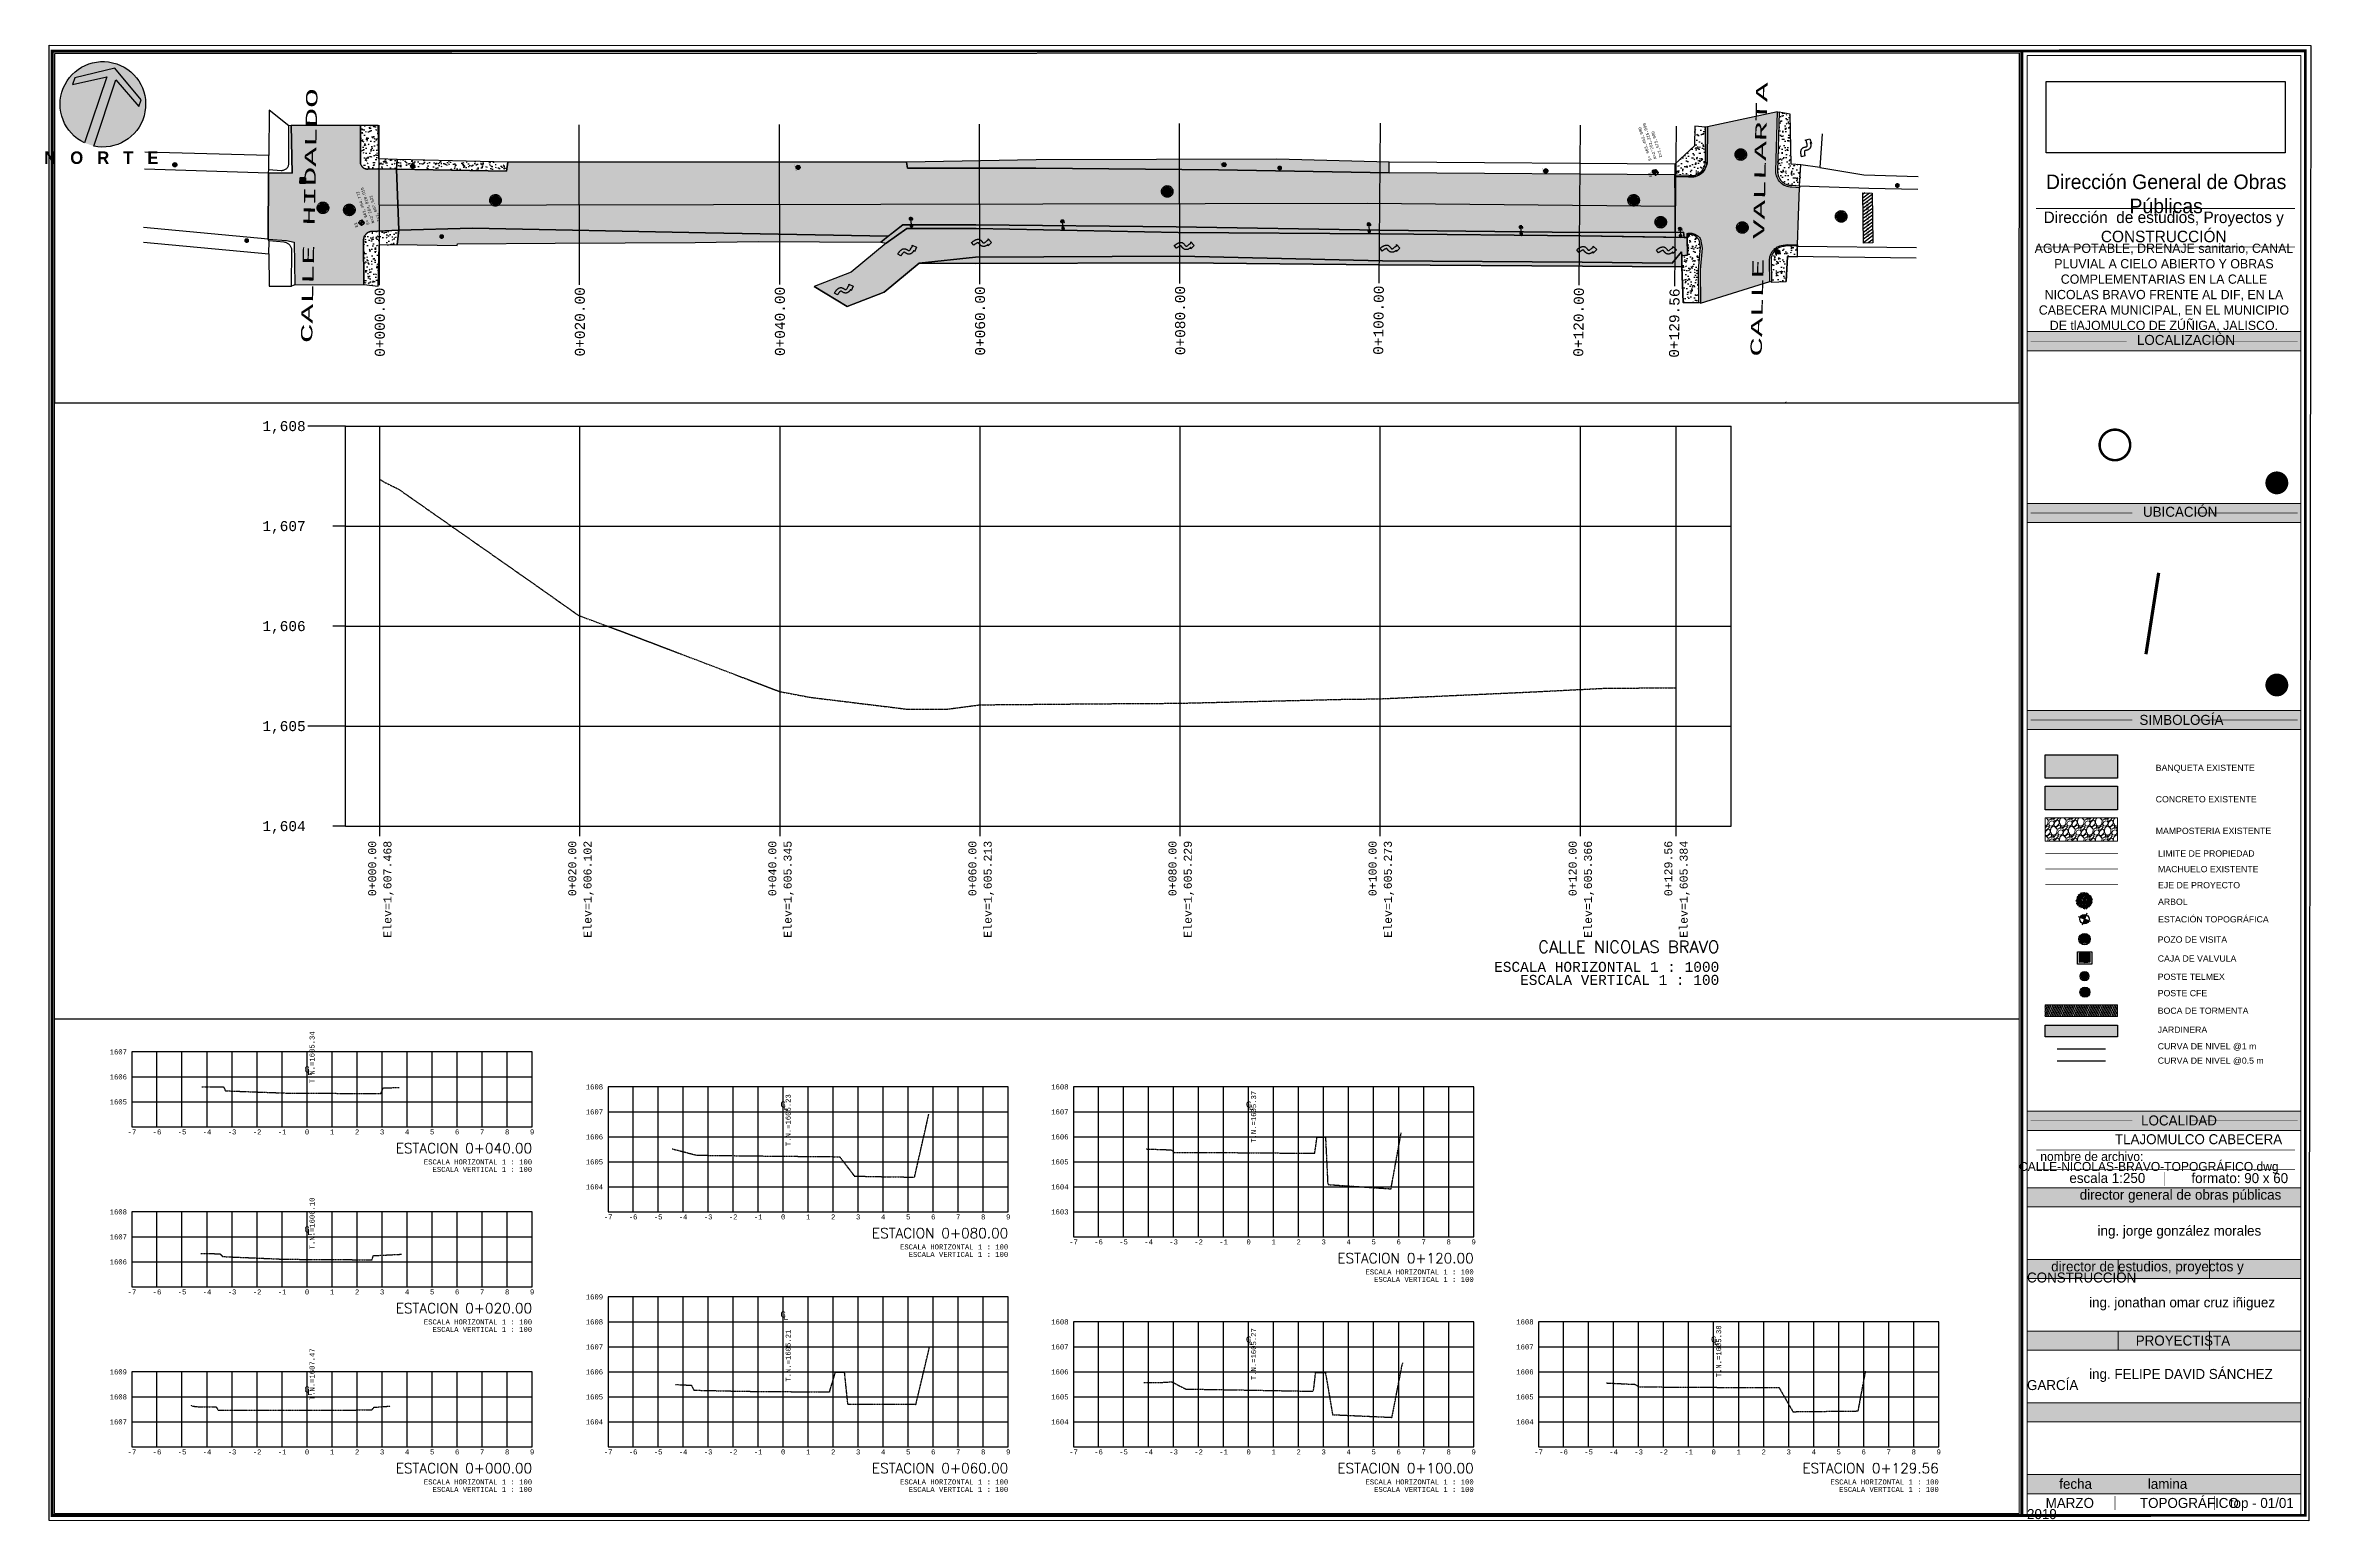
# Paper-space layout 'TOPOGRAFICO' of a CAD drawing. Extents: x -1 to 905, y 3 to 594.
# The model-space entities are those that its viewports show. They can reach past a viewport. Long polylines and large blocks are cut down to what shows.
import ezdxf
from ezdxf.enums import TextEntityAlignment as Align

# ---------------------------------------------------------------- set-up
doc = ezdxf.new("R2010")
doc.units = 0
doc.header["$PDMODE"] = 32
doc.header["$PDSIZE"] = 0.15
for name, pattern in [('CENTRO1', [0.44, 0.2, -0.08, 0.08, -0.08]), ('OCULTA1', [0.15, 0.1, -0.05]), ('SECCION1', [0.895, 0.45, -0.095, 0.08, -0.095, 0.08, -0.095])]:
    doc.linetypes.add(name, pattern=pattern)
for name, color, linetype in [('00. ADOQUIN', 8, 'Continuous'), ('00. BANQUETA', 8, 'Continuous'), ('00. BOCA DE TORMENTA', 140, 'Continuous'), ('00. CONCRETO', 8, 'Continuous'), ('00. EJE', 5, 'Continuous'), ('00. INFRAESTRUCTURA_CFE_POSTE', 8, 'Continuous'), ('00. INFRAESTRUCTURA_POSTE_TELMEX', 8, 'Continuous'), ('00. JARDINERA HATCH', 96, 'Continuous'), ('00. LIMITE DE PROPIEDAD', 7, 'Continuous'), ('00. PUNTO CONTROL TOPOGRAFICO', 1, 'Continuous'), ('00. ZAMPEADO', 8, 'Continuous'), ('01. CAJA DE VALVULAS', 142, 'Continuous'), ('02. POZOS DE VISITA EXISTENTES', 12, 'Continuous'), ('BOCA DE TORMENTA', 4, 'Continuous'), ('CAJA DE VALVULAS', 4, 'Continuous'), ('CVL_CURV_D', 6, 'Continuous'), ('CVL_CURV_G', 14, 'Continuous'), ('CVL_EST', 6, 'Continuous'), ('CVL_EST_TX', 2, 'Continuous'), ('CVL_LIN_CL', 6, 'CENTRO1'), ('CVL_PERF', 2, 'SECCION1'), ('CVL_PERF_CUAD', 1, 'Continuous'), ('CVL_PERF_RET', 8, 'Continuous'), ('CVL_PERF_TX', 2, 'Continuous'), ('CVL_PT_PROY', 1, 'Continuous'), ('CVL_RET', 8, 'Continuous'), ('CVL_SECT', 2, 'SECCION1'), ('CVL_SECT_CUAD', 1, 'Continuous'), ('CVL_TX_SECT', 2, 'Continuous'), ('FLUJO', 1, 'Continuous'), ('IMAGEN', 7, 'Continuous'), ('INFRAESTRUCTURA_CFE_LAMPARA', 7, 'Continuous'), ('INFRAESTRUCTURA_CFE_POSTE', 7, 'Continuous'), ('INFRAESTRUCTURA_POSTE_TELMEX', 42, 'Continuous'), ('LOSA', 253, 'Continuous'), ('MACHUELO', 34, 'Continuous'), ('MAMPOSTERIA', 7, 'Continuous'), ('POSTE TELMEX', 7, 'Continuous'), ('POZOS', 30, 'Continuous'), ('PUNTO CONTROL TOPOGRAFICO', 1, 'Continuous'), ('Registros', 150, 'Continuous'), ('REGISTROS SIAPA', 171, 'Continuous'), ('SOLAPA', 7, 'Continuous'), ('TEXTOS', 7, 'Continuous'), ('TRAZA URBANA', 251, 'Continuous')]:
    doc.layers.add(name, color=color, linetype=linetype)
doc.layers.add('00. ARBOL', color=7, linetype='Continuous', lineweight=5, true_color=0x29662a)
doc.layers.add('00. HATC EMPREDRADO', color=9, linetype='Continuous', lineweight=5)
doc.styles.add('ARIAL', font='arial.ttf')
doc.styles.add('CENTURY GOTHIC', font='BEBASNEUE.TTF')
doc.styles.add('HUECA1', font='hueca1.shx')
doc.styles.add('MONOTXT4', font='monotxt4.shx')
doc.styles.add('ROMAND', font='romand__.ttf')
doc.styles.get("Standard").update_dxf_attribs({"font": 'arial.ttf'})
picture_1 = doc.add_image_def('image3.png', size_in_pixel=(15550, 2638))
picture_2 = doc.add_image_def('image1.jpg', size_in_pixel=(1304, 822))
picture_3 = doc.add_image_def('image2.jpg', size_in_pixel=(1680, 914))
pattern_1 = [(228.0127875, (0.54864, 0.762), (-6.0960000004787, -6.8579999995745), [0.102516432, -10.14914509187]), (184.969741, (0.48006, 0.6858), (9.14399999638215, 0.7620000434094), [0.175921416, -17.41621466806]), (132.5104471, (0.3048, 0.67056), (7.62000000321825, -8.3819999970738), [0.124044456, -12.28041683823]), (267.273689, (0.00762, 0.48006), (0.7620000015959, 15.23999999991994), [0.160201356, -15.85993122772]), (292.83365418, (0, 0.32004), (-3.810000000319, 9.14399999986664), [0.15709011, -15.5519423236]), (357.273689, (0.06096, 0.17526), (-15.23999999991994, 0.7620000015959), [0.160201356, -15.85993122772]), (37.69424047, (0.22098, 0.16764), (-9.90599999956077, -7.62000000057012), [0.211858098, -20.97393459427]), (72.25532837, (0.38862, 0.29718), (5.3340000014338, 16.76399999954366), [0.200015856, -19.80157698057]), (121.42956562, (0.44958, 0.48768), (-6.09600000086494, 9.9059999994678), [0.1607439, -15.91366370961]), (175.2363583, (0.36576, 0.62484), (8.3819999998799, -0.7620000013168), [0.183513984, -8.992181085]), (222.3974378, (0.18288, 0.64008), (-9.1439999997074, -8.3820000003192), [0.237323376, -23.49503175365]), (138.81407483, (0.762, 0.47244), (-5.33399999968, 4.5720000003718), [0.081001362, -8.0191697473]), (171.4692344, (0.70104, 0.52578), (9.9060000002669, -1.5239999982712), [0.154104594, -15.2563916991]), (225, (0.54864, 0.54864), (-1e-16, -0.762), [0.107762802, -0.96986793253]), (203.19859051, (0.4953, 0.64008), (3.810000000104, 1.523999999733), [0.058032396, -5.74518671067]), (291.80140949, (0.44196, 0.61722), (-0.7620000001594, 2.285999999947), [0.082069686, -4.021425897]), (30.96375653, (0.47244, 0.54102), (2.286000000056, 1.523999999916), [0.133295898, -4.30988944587]), (161.56505118, (0.58674, 0.6096), (1.52400000004, -0.76199999992), [0.096386142, -2.31326943505]), (16.389540334, (0, 0.61722), (7.62000000000005, 2.2860000000001), [0.1350264, -13.36764800176]), (70.34617594, (0.12954, 0.65532), (-3.0480000002788, -8.3819999999011), [0.113279682, -11.21466470346]), (293.19859051, (0.58674, 0.762), (-1.523999999734, 3.8100000001066), [0.11606403, -5.68715507667]), (343.61045967, (0.63246, 0.65532), (-7.6200000001597, 2.28599999946686), [0.1350264, -13.36764800176]), (339.44395478, (0, 0.14478), (-3.81, 1.524), [0.13021056, -6.38032029393]), (294.7751406, (0.12192, 0.09906), (-3.8100000045351, 8.3819999979382), [0.109101636, -10.80107801422]), (66.80140949, (0.59436, 0), (1.5239999997607, 3.810000000096), [0.11606403, -5.68715507667]), (17.35402464, (0.64008, 0.10668), (-9.9059999998029, -3.0480000006397), [0.127734822, -12.64571279406]), (69.44395478, (0.22098, 0), (-1.5240000000265, -3.8099999999894), [0.06510528, -6.44542557393]), (101.309932474, (0.54864, 0), (-0.762, 3.048), [0.03885438, -3.84659848936]), (165.963756532, (0.54102, 0.0381), (2.286, -0.762), [0.15709011, -2.98471637672]), (186.00900596, (0.38862, 0.0762), (7.6199999999596, 0.7620000003988), [0.1455801, -14.412409459]), (303.69006753, (0.47244, 0.47244), (-0.762000000106, 1.523999999947), [0.109897164, -2.6375329079]), (353.15722659, (0.5334, 0.381), (12.9540000000797, -1.5239999993218), [0.191867028, -18.9948027195]), (60.9453959, (0.7239, 0.35814), (-3.048000000084, -5.333999999952), [0.078452472, -7.76681769543]), (90, (0.762, 0.4267), (-0.762, 0.762), [0.04572, -0.71628]), (120.25643716, (0.37338, 0.09906), (3.0479999996271, -5.334000000213), [0.105860088, -10.48018223196]), (48.0127875, (0.32004, 0.1905), (6.0960000005026, 6.857999999553), [0.205032864, -10.04662865987]), (0, (0.4572, 0.3429), (0.762, 0.762), [0.19812, -0.56388]), (325.3048465, (0.65532, 0.3429), (7.6200000028865, -5.3339999958764), [0.120482868, -11.92779501724]), (254.0546041, (0.75438, 0.27432), (-0.7619999999468, -3.0480000000134), [0.110948724, -5.43649501163]), (207.64597536, (0.7239, 0.16764), (-14.478000000532, -7.61999999898923), [0.18064353, -17.88373932688]), (175.42607874, (0.56388, 0.08382), (-9.90599999999965, 0.76199999999984), [0.191108838, -18.91975393687])]

# ---------------------------------------------------------------- blocks, each defined once
blk = doc.blocks.new('arbol')
at = {"color": 64}
for p, q in [((-3.37, 1.02), (-3.22, 1.07)), ((-3.28, 0.96), (-3.37, 1.02)), ((-3.33, 0.25), (-3.31, 0.34)), ((-3.06, 0.15), (-3.33, 0.25)), ((-3.31, 0.34), (-3.17, 0.38)), ((-3.24, 1.19), (-3.3, 1.33)), ((-3.08, 0.95), (-3.28, 0.96)), ((-3.28, 0.67), (-3.21, 0.81)), ((-3.04, 0.73), (-3.28, 0.67)), ((-3.11, 1.11), (-3.24, 1.19)), ((-3.22, 1.07), (-2.95, 1.03)), ((-3.21, 0.81), (-3, 0.92)), ((-3.19, 1.34), (-3.09, 1.24)), ((-3.17, 0.38), (-2.96, 0.32)), ((-3.05, 1.15), (-3.11, 1.11)), ((-3.09, 1.24), (-3.05, 1.15)), ((-2.96, 0.98), (-3.08, 0.95)), ((-3.07, 0.43), (-2.98, 0.63)), ((-2.99, 0.3), (-3.07, 0.43)), ((-2.89, 0.2), (-3.06, 0.15)), ((-2.84, 0.86), (-3.04, 0.73)), ((-2.99, 1.25), (-3, 1.48)), ((-3, 0.92), (-2.84, 0.94)), ((-3, 0.09), (-2.93, 0.17)), ((-2.91, 1.14), (-2.99, 1.25)), ((-2.88, 0.35), (-2.99, 0.3)), ((-2.98, 0.63), (-2.88, 0.61)), ((-2.95, 1.03), (-2.96, 0.98)), ((-2.96, 0.32), (-2.89, 0.2)), ((-2.93, 0.17), (-2.9, 0.02)), ((-2.87, 1.23), (-2.91, 1.14)), ((-2.89, 1.4), (-2.87, 1.23)), ((-2.88, 0.61), (-2.83, 0.51)), ((-2.83, 0.51), (-2.88, 0.35)), ((-2.88, 0.22), (-2.85, 0.36)), ((-2.68, 0.27), (-2.88, 0.22)), ((-2.86, 1.1), (-2.78, 1.34)), ((-2.84, 0.96), (-2.86, 1.1)), ((-2.85, 0.36), (-2.69, 0.46)), ((-2.76, 1.02), (-2.84, 0.96)), ((-2.84, 0.94), (-2.84, 0.86)), ((-2.83, 0.17), (-2.76, 0.23)), ((-2.73, 0.07), (-2.83, 0.17)), ((-2.78, 1.34), (-2.72, 1.32)), ((-2.71, 1.21), (-2.76, 1.02)), ((-2.76, 0.23), (-2.57, 0.17)), ((-2.56, -0.03), (-2.73, 0.07)), ((-2.72, 1.32), (-2.71, 1.21)), ((-2.69, 0.46), (-2.55, 0.49)), ((-2.53, 0.4), (-2.68, 0.27)), ((-2.62, 0.73), (-2.61, 0.85)), ((-2.55, 0.69), (-2.62, 0.73)), ((-2.61, 0.85), (-2.52, 1.03)), ((-2.52, 1.21), (-2.58, 1.4)), ((-2.57, 0.17), (-2.42, 0.02)), ((-2.42, 0.02), (-2.56, -0.03)), ((-2.4, 0.92), (-2.55, 0.69)), ((-2.55, 0.49), (-2.53, 0.4)), ((-2.45, 1.11), (-2.52, 1.21)), ((-2.52, 1.03), (-2.41, 1.08)), ((-2.46, 1.38), (-2.4, 1.13)), ((-2.4, 1.13), (-2.45, 1.11)), ((-2.4, 0.71), (-2.42, 0.61)), ((-2.42, 0.61), (-2.4, 0.43)), ((-2.41, 1.08), (-2.4, 0.92)), ((-2.35, 0.72), (-2.4, 0.71)), ((-2.36, 0.25), (-2.35, 0.17)), ((-2.22, 0.24), (-2.36, 0.25)), ((-2.35, 0.35), (-2.31, 0.48)), ((-2.35, 0.17), (-2.17, 0.08)), ((-2.03, 0.18), (-2.22, 0.24)), ((-2.17, 0.08), (-1.97, 0.06)), ((-2.03, 0.3), (-1.89, 0.23)), ((-1.97, 0.06), (-2.03, 0.18)), ((-1.6, 0.28), (-1.72, 0.32)), ((-1.61, 0.22), (-1.6, 0.28)), ((-1.46, 0.3), (-1.56, 0.31)), ((-1.54, 0.12), (-1.48, 0.15)), ((-1.48, 0.15), (-1.36, 0.02)), ((-1.46, 0.08), (-1.48, 0.06)), ((-1.48, 0.06), (-1.42, -0.08)), ((-1.46, 0.25), (-1.38, 0.45)), ((-1.44, 0.44), (-1.46, 0.3)), ((-1.34, 0.32), (-1.46, 0.25)), ((-1.26, -0.2), (-1.46, 0.08)), ((-1.29, 0.25), (-1.44, 0.19)), ((-1.44, 0.19), (-1.36, 0.12)), ((-1.36, 0.12), (-1.2, 0.13)), ((-2.52, -0.4), (-2.64, -0.45)), ((-2.56, -0.6), (-2.52, -0.4)), ((-2.44, -0.45), (-2.5, -0.37)), ((-2.25, -0.53), (-2.44, -0.45)), ((-2.42, -0.61), (-2.18, -0.58)), ((-2.35, -0.37), (-2.11, -0.49)), ((-2.34, -0.1), (-2.23, -0.12)), ((-2.32, -0.25), (-2.34, -0.1)), ((-2.23, -0.36), (-2.32, -0.25)), ((-2.05, -0.69), (-2.28, -0.75)), ((-2.12, -0.54), (-2.25, -0.53)), ((-2.23, -0.12), (-2.16, -0.25)), ((-2.16, -0.35), (-2.23, -0.36)), ((-2.22, -0.79), (-1.86, -0.71)), ((-2.18, -0.58), (-2.02, -0.61)), ((-2.16, -0.25), (-2.16, -0.35)), ((-2.11, -0.49), (-2.12, -0.54)), ((-2.07, -0.27), (-2.01, -0.05)), ((-2.03, -0.4), (-2.07, -0.27)), ((-2.02, -0.61), (-2.05, -0.69)), ((-1.96, -0.33), (-2.03, -0.4)), ((-2.02, -0.6), (-1.99, -0.45)), ((-1.92, -0.56), (-2.02, -0.6)), ((-2.01, -0.05), (-1.95, -0.06)), ((-1.99, -0.45), (-1.84, -0.26)), ((-1.93, -0.17), (-1.96, -0.33)), ((-1.95, -0.06), (-1.93, -0.17)), ((-1.84, -0.26), (-1.79, -0.29)), ((-1.79, -0.29), (-1.82, -0.4)), ((-1.74, -0.66), (-1.69, -0.68)), ((-1.74, -0.81), (-1.55, -0.93)), ((-1.69, -0.94), (-1.74, -0.81)), ((-1.62, -0.25), (-1.7, -0.39)), ((-1.69, -0.68), (-1.63, -0.56)), ((-1.69, -0.82), (-1.67, -0.72)), ((-1.55, -0.86), (-1.69, -0.82)), ((-1.47, -1.16), (-1.69, -0.94)), ((-1.64, -0.93), (-1.67, -0.94)), ((-1.67, -0.94), (-1.6, -1.08)), ((-1.44, -1.21), (-1.64, -0.93)), ((-1.63, -0.56), (-1.59, -0.36)), ((-1.59, -0.36), (-1.62, -0.25)), ((-1.36, -0.37), (-1.6, -0.38)), ((-1.6, -0.38), (-1.6, -0.43)), ((-1.6, -0.43), (-1.49, -0.46)), ((-1.6, -1.08), (-1.45, -1.31)), ((-1.58, -0.52), (-1.48, -0.61)), ((-1.35, -0.84), (-1.55, -0.86)), ((-1.49, -0.46), (-1.31, -0.46)), ((-1.48, -0.61), (-1.28, -0.61)), ((-1.48, -1.09), (-1.45, -1.1)), ((-1.47, -0.65), (-1.27, -0.7)), ((-1.32, -1.26), (-1.47, -1.16)), ((-1.45, -1.1), (-1.35, -0.98)), ((-1.42, -0.08), (-1.27, -0.3)), ((-1.27, -0.38), (-1.42, -0.23)), ((-1.23, -0.42), (-1.36, -0.37)), ((-1.27, -0.7), (-1.35, -0.84)), ((-1.35, -0.98), (-1.21, -0.75)), ((-1.28, -1.22), (-1.32, -1.26)), ((-1.31, -0.46), (-1.23, -0.42)), ((-1.18, -0.64), (-1.31, -0.78)), ((-1.21, -1.12), (-1.29, -1.3)), ((-1.28, -0.61), (-1.15, -0.57)), ((-1.25, -0.24), (-1.27, -0.38)), ((-1.27, -0.3), (-1.18, -0.38)), ((-1.18, -0.38), (-1.26, -0.2)), ((-1.21, -0.75), (-1.18, -0.64)), ((-1.08, -1.08), (-1.21, -1.12)), ((-1.15, -0.57), (-1.18, -0.5)), ((-1.12, -0.67), (-1.11, -0.81)), ((-1.05, -0.73), (-1.12, -0.67)), ((-1.12, -1.28), (-1.08, -1.08)), ((-1.11, -0.55), (-1.11, -0.43)), ((-0.97, -0.7), (-1.11, -0.55)), ((-1.11, -0.81), (-1, -1.01)), ((-0.97, -0.89), (-1.05, -0.73)), ((-1.04, -1.08), (-0.9, -1.03)), ((-0.95, -1.13), (-1.04, -1.08)), ((-1, -1.01), (-0.96, -0.99)), ((-0.85, -0.75), (-0.97, -0.7)), ((-0.96, -0.99), (-0.97, -0.89)), ((-0.96, -0.48), (-0.79, -0.69)), ((-0.75, -1.14), (-0.95, -1.13)), ((-0.9, -1.03), (-0.64, -1.06)), ((-0.79, -0.69), (-0.85, -0.75)), ((-0.64, -1.11), (-0.75, -1.14)), ((-0.67, -0.83), (-0.67, -0.88)), ((-0.67, -0.88), (-0.57, -0.91)), ((-0.46, -0.92), (-0.66, -0.97)), ((-0.66, -0.97), (-0.56, -1.06)), ((-0.64, -1.06), (-0.64, -1.11)), ((-0.41, -0.22), (-0.58, -0.52)), ((-0.58, -0.52), (-0.55, -0.54)), ((-0.57, -0.91), (-0.39, -0.91)), ((-0.56, -0.39), (-0.49, -0.53)), ((-0.56, -1.06), (-0.36, -1.06)), ((-0.55, -0.54), (-0.45, -0.42)), ((-0.49, -0.53), (-0.34, -0.75)), ((-0.26, -0.95), (-0.46, -0.92)), ((-0.31, -0.87), (-0.44, -0.82)), ((-0.39, -0.91), (-0.31, -0.87)), ((-0.26, -1.09), (-0.38, -1.23)), ((-0.36, -1.06), (-0.23, -1.02)), ((-0.25, -0.83), (-0.33, -0.65)), ((-0.29, -1.2), (-0.26, -1.09)), ((-0.23, -1.02), (-0.26, -0.95)), ((-0.19, -0.75), (-0.21, -0.88)), ((-0.21, -0.88), (-0.13, -0.88)), ((-0.2, -1.12), (-0.19, -1.26)), ((-0.13, -1.18), (-0.2, -1.12)), ((-0.2, -1.16), (-0.2, -1.21)), ((-0.2, -1.21), (-0.1, -1.24)), ((-0.1, -0.57), (-0.19, -0.75)), ((-0.19, -0.88), (-0.03, -0.93)), ((-0.19, -1.26), (-0.07, -1.46)), ((-0.19, -1.3), (-0.09, -1.39)), ((-0.13, -0.88), (-0.02, -0.72)), ((-0.05, -1.34), (-0.13, -1.18)), ((0.02, -0.52), (-0.1, -0.57)), ((-0.06, -0.7), (-0.09, -0.71)), ((-0.09, -0.71), (-0.02, -0.86)), ((-0.09, -1.39), (0.11, -1.39)), ((-0.07, -1.46), (-0.03, -1.44)), ((-0.03, -1.44), (-0.05, -1.34)), ((-0.02, -0.72), (0.02, -0.52)), ((-0.02, -0.86), (0.13, -1.08)), ((0.21, -1.28), (0.01, -1.25)), ((0.16, -1.19), (0.03, -1.15)), ((0.13, -1.14), (0.08, -1.2)), ((0.08, -1.24), (0.16, -1.19)), ((0.11, -1.39), (0.24, -1.35)), ((0.13, -1.08), (0.22, -1.16)), ((0.18, -1.53), (0.21, -1.42)), ((0.24, -1.35), (0.21, -1.28)), ((0.28, -1.07), (0.26, -1.21)), ((0.26, -1.21), (0.34, -1.21)), ((0.27, -1.45), (0.28, -1.59)), ((0.34, -1.5), (0.27, -1.45)), ((0.28, -1.21), (0.44, -1.26)), ((0.29, -1.33), (0.28, -1.21)), ((0.42, -1.48), (0.29, -1.33)), ((0.53, -0.53), (0.3, -0.55)), ((0.3, -0.55), (0.3, -0.59)), ((0.3, -0.59), (0.4, -0.62)), ((0.51, -0.63), (0.31, -0.69)), ((0.31, -0.69), (0.41, -0.78)), ((0.34, -1.21), (0.45, -1.05)), ((0.42, -1.67), (0.34, -1.5)), ((0.4, -0.62), (0.58, -0.62)), ((0.59, -0.95), (0.42, -1.25)), ((0.42, -1.25), (0.45, -1.27)), ((0.55, -1.53), (0.42, -1.48)), ((0.44, -1.26), (0.6, -1.47)), ((0.45, -1.05), (0.49, -0.85)), ((0.45, -1.27), (0.54, -1.15)), ((0.54, -1.15), (0.68, -0.92)), ((0.6, -1.47), (0.55, -1.53)), ((0.66, -1.27), (0.63, -1.29)), ((0.63, -1.29), (0.7, -1.43)), ((0.7, -1.43), (0.85, -1.65)), ((0.77, -0.84), (0.78, -0.97)), ((0.78, -0.97), (0.9, -1.18)), ((0.92, -1.05), (0.84, -0.89)), ((0.9, -1.18), (0.94, -1.16)), ((0.94, -1.16), (0.92, -1.05)), ((1.27, -0.97), (1.04, -0.99)), ((1.04, -0.99), (1.04, -1.03)), ((1.04, -1.03), (1.14, -1.06)), ((1.25, -1.07), (1.05, -1.12)), ((1.05, -1.12), (1.15, -1.21)), ((1.14, -1.06), (1.32, -1.06)), ((1.15, -1.21), (1.35, -1.21)), ((1.45, -1.1), (1.25, -1.07)), ((1.4, -1.02), (1.27, -0.97)), ((1.32, -1.06), (1.4, -1.02)), ((1.35, -1.21), (1.48, -1.17)), ((1.37, -0.9), (1.46, -0.98)), ((1.46, -0.98), (1.38, -0.8)), ((1.42, -1.36), (1.45, -1.24)), ((1.48, -1.17), (1.45, -1.1)), ((1.52, -0.9), (1.5, -1.04)), ((1.5, -1.04), (1.58, -1.04)), ((1.51, -1.27), (1.52, -1.41)), ((1.58, -1.33), (1.51, -1.27)), ((1.61, -0.72), (1.52, -0.9)), ((1.53, -1.15), (1.52, -1.04)), ((1.52, -1.41), (1.64, -1.61)), ((1.66, -1.31), (1.53, -1.15)), ((1.58, -1.04), (1.69, -0.87)), ((1.66, -1.49), (1.58, -1.33)), ((1.6, -2.22), (1.63, -2.33)), ((1.64, -1.61), (1.68, -1.6)), ((1.65, -1.48), (1.81, -1.53)), ((1.66, -1.6), (1.65, -1.48)), ((1.65, -2.62), (1.83, -2.72)), ((1.8, -2.91), (1.65, -2.78)), ((1.79, -1.35), (1.66, -1.31)), ((1.68, -1.6), (1.66, -1.49)), ((1.68, -1.08), (1.84, -1.3)), ((1.91, -2.49), (1.74, -2.59)), ((1.77, -2.4), (1.91, -2.4)), ((1.84, -1.3), (1.79, -1.35)), ((1.95, -2.89), (1.8, -2.91)), ((1.81, -1.53), (1.97, -1.74)), ((1.82, -0.84), (1.86, -0.92)), ((1.83, -2.72), (1.95, -2.89)), ((1.86, -0.92), (1.9, -0.79)), ((1.86, -1.02), (1.87, -1.1)), ((2, -1.03), (1.86, -1.02)), ((1.87, -1.1), (2.04, -1.19)), ((1.98, -0.87), (1.91, -0.97)), ((1.91, -2.4), (1.91, -2.49)), ((1.97, -1.81), (1.99, -1.88)), ((1.97, -2.26), (2.03, -2.24)), ((2.18, -1.09), (2, -1.03)), ((2.02, -1.82), (2.31, -2.17)), ((2.07, -2.08), (2.03, -1.92)), ((2.03, -2.24), (2.07, -2.08)), ((2.04, -1.19), (2.25, -1.21)), ((2.07, -0.84), (2.17, -0.88)), ((2.08, -0.87), (2.34, -0.64)), ((2.28, -0.89), (2.08, -0.94)), ((2.08, -0.94), (2.18, -1.03)), ((2.09, -1.76), (2.14, -1.77)), ((2.09, -1.9), (2.29, -2.02)), ((2.15, -2.04), (2.09, -1.9)), ((2.14, -1.77), (2.2, -1.66)), ((2.14, -1.91), (2.16, -1.81)), ((2.28, -1.95), (2.14, -1.91)), ((2.36, -2.26), (2.15, -2.04)), ((2.16, -1.81), (2.36, -1.75)), ((2.17, -0.88), (2.35, -0.87)), ((2.18, -1.03), (2.38, -1.03)), ((2.25, -1.21), (2.18, -1.09)), ((2.36, -1.2), (2.19, -1.5)), ((2.19, -1.5), (2.22, -1.52)), ((2.2, -1.66), (2.24, -1.45)), ((2.24, -1.45), (2.22, -1.35)), ((2.22, -1.52), (2.31, -1.4)), ((2.48, -1.93), (2.28, -1.95)), ((2.29, -2.02), (2.55, -2.32)), ((2.43, -0.83), (2.3, -0.79)), ((2.31, -1.4), (2.45, -1.17)), ((2.35, -0.87), (2.43, -0.83)), ((2.48, -1.05), (2.36, -1.2)), ((2.36, -1.75), (2.57, -1.79)), ((2.51, -2.36), (2.36, -2.26)), ((2.38, -1.03), (2.51, -0.99)), ((2.45, -1.17), (2.48, -1.05)), ((2.51, -0.99), (2.48, -0.92)), ((2.57, -1.79), (2.48, -1.93)), ((2.55, -2.32), (2.51, -2.36)), ((2.55, -0.71), (2.53, -0.85)), ((2.53, -0.85), (2.61, -0.85)), ((2.54, -1.09), (2.55, -1.22)), ((2.61, -1.14), (2.54, -1.09)), ((2.56, -0.97), (2.55, -0.85)), ((2.55, -1.22), (2.67, -1.43)), ((2.55, -1.64), (2.57, -1.45)), ((2.58, -1.75), (2.55, -1.64)), ((2.69, -1.12), (2.56, -0.97)), ((2.57, -1.45), (2.63, -1.37)), ((2.64, -1.75), (2.58, -1.75)), ((2.61, -0.85), (2.72, -0.68)), ((2.69, -1.3), (2.61, -1.14)), ((2.62, -1.27), (2.79, -1.11)), ((2.63, -1.36), (2.62, -1.27)), ((2.79, -1.3), (2.63, -1.36)), ((2.63, -1.37), (2.68, -1.51)), ((2.68, -1.51), (2.64, -1.75)), ((2.67, -1.43), (2.71, -1.41)), ((2.71, -1.41), (2.69, -1.3)), ((2.71, -1.63), (2.74, -1.54)), ((2.76, -1.79), (2.71, -1.63))]:
    blk.add_line(p, q, dxfattribs=at)
at = {"color": 62}
for p, q in [((-3.3, 1.33), (-3.19, 1.34)), ((-3, 1.48), (-2.94, 1.49)), ((-2.94, 1.49), (-2.89, 1.4)), ((-2.91, 1.87), (-2.76, 1.82)), ((-2.87, 1.78), (-2.91, 1.87)), ((-2.72, 1.64), (-2.87, 1.78)), ((-2.76, 1.82), (-2.57, 1.63)), ((-2.6, 1.59), (-2.72, 1.64)), ((-2.67, 1.96), (-2.59, 2.07)), ((-2.63, 1.87), (-2.67, 1.96)), ((-2.35, 1.95), (-2.63, 1.87)), ((-2.57, 1.63), (-2.6, 1.59)), ((-2.59, 2.38), (-2.5, 2.43)), ((-2.54, 2.17), (-2.59, 2.38)), ((-2.59, 2.07), (-2.38, 2.15)), ((-2.58, 1.4), (-2.56, 1.5)), ((-2.56, 1.5), (-2.46, 1.38)), ((-2.4, 2.12), (-2.54, 2.17)), ((-2.5, 2.43), (-2.4, 2.38)), ((-2.4, 2.38), (-2.34, 2.23)), ((-2.34, 2.23), (-2.4, 2.12)), ((-2.38, 2.15), (-2.26, 2.11)), ((-2.37, 1.19), (-2.36, 1.32)), ((-2.32, 1.18), (-2.37, 1.19)), ((-2.37, 1.09), (-2.23, 0.99)), ((-2.34, 0.98), (-2.37, 1.09)), ((-2.36, 1.32), (-2.28, 1.51)), ((-2.26, 2.11), (-2.35, 1.95)), ((-2.31, 0.48), (-2.35, 0.72)), ((-2.2, 0.8), (-2.34, 0.98)), ((-2.33, 2.25), (-2.26, 2.44)), ((-2.26, 2.13), (-2.33, 2.25)), ((-2.2, 1.42), (-2.32, 1.18)), ((-2.14, 1.21), (-2.3, 1.14)), ((-2.3, 1.14), (-2.25, 1.05)), ((-2.3, 0.3), (-2.14, 0.4)), ((-2.23, 0.4), (-2.3, 0.3)), ((-2.28, 1.51), (-2.2, 1.58)), ((-2.27, 2.06), (-2.15, 1.96)), ((-2.27, 1.95), (-2.27, 2.06)), ((-2.17, 1.77), (-2.27, 1.95)), ((-2.26, 2.44), (-2.17, 2.55)), ((-2.14, 2.29), (-2.26, 2.13)), ((-2.25, 1.05), (-2, 1.05)), ((-2.23, 0.99), (-2.05, 0.75)), ((-2.03, 0.57), (-2.23, 0.4)), ((-2.2, 1.58), (-2.2, 1.42)), ((-2.09, 0.72), (-2.2, 0.8)), ((-2.19, 2.12), (-2.17, 2.21)), ((-2.05, 2.1), (-2.19, 2.12)), ((-2.17, 2.55), (-2.11, 2.49)), ((-2.17, 2.21), (-1.98, 2.28)), ((-2.15, 1.96), (-2.03, 1.72)), ((-2.11, 2.49), (-2.14, 2.29)), ((-1.9, 1.24), (-2.14, 1.21)), ((-2.14, 0.4), (-1.88, 0.63)), ((-2.05, 0.75), (-2.09, 0.72)), ((-2.03, 1.72), (-2.08, 1.69)), ((-1.85, 2.13), (-2.05, 2.1)), ((-2.03, 1.44), (-1.85, 1.57)), ((-1.88, 1.41), (-2.03, 1.44)), ((-1.9, 0.65), (-2.03, 0.57)), ((-1.93, 0.34), (-2.03, 0.3)), ((-2, 1.05), (-1.76, 1.14)), ((-1.76, 1.06), (-2, 1.05)), ((-2, 1.05), (-2, 1.01)), ((-2, 1.01), (-1.89, 0.97)), ((-1.98, 2.28), (-1.77, 2.26)), ((-1.78, 0.96), (-1.98, 0.91)), ((-1.98, 0.91), (-1.88, 0.82)), ((-1.72, 0.32), (-1.93, 0.34)), ((-1.92, 2.42), (-1.78, 2.47)), ((-1.83, 2.37), (-1.92, 2.42)), ((-1.76, 1.14), (-1.9, 1.24)), ((-1.88, 0.63), (-1.9, 0.65)), ((-1.86, 1.52), (-1.89, 1.5)), ((-1.89, 1.5), (-1.82, 1.36)), ((-1.89, 0.97), (-1.71, 0.98)), ((-1.88, 0.82), (-1.68, 0.82)), ((-1.71, 0.65), (-1.88, 0.35)), ((-1.88, 0.35), (-1.85, 0.33)), ((-1.77, 2.26), (-1.85, 2.13)), ((-1.85, 0.33), (-1.75, 0.45)), ((-1.8, 1.96), (-1.84, 2.05)), ((-1.82, 1.36), (-1.67, 1.14)), ((-1.58, 0.93), (-1.78, 0.96)), ((-1.75, 0.45), (-1.62, 0.68)), ((-1.71, 0.98), (-1.63, 1.02)), ((-1.58, 0.8), (-1.71, 0.65)), ((-1.68, 0.82), (-1.55, 0.86)), ((-1.65, 0.49), (-1.64, 0.7)), ((-1.56, 0.31), (-1.65, 0.49)), ((-1.64, 0.7), (-1.49, 0.64)), ((-1.62, 0.68), (-1.58, 0.8)), ((-1.55, 0.86), (-1.58, 0.93)), ((-1.51, 1.14), (-1.53, 1)), ((-1.53, 1), (-1.45, 1)), ((-1.52, 0.76), (-1.51, 0.63)), ((-1.45, 0.71), (-1.52, 0.76)), ((-1.51, 1), (-1.36, 0.95)), ((-1.51, 0.88), (-1.51, 1)), ((-1.37, 0.73), (-1.51, 0.88)), ((-1.51, 0.63), (-1.4, 0.42)), ((-1.49, 0.64), (-1.44, 0.44)), ((-1.45, 1), (-1.34, 1.17)), ((-1.37, 0.55), (-1.45, 0.71)), ((-1.4, 0.42), (-1.36, 0.44)), ((-1.38, 0.45), (-1.12, 0.76)), ((-1.25, 0.69), (-1.37, 0.73)), ((-1.36, 0.44), (-1.37, 0.55)), ((-1.36, 0.95), (-1.19, 0.74)), ((-1.15, 0.56), (-1.34, 0.32)), ((-1.07, 0.73), (-1.15, 0.56)), ((-1.13, 0.09), (-0.98, 0.04)), ((-1.12, 0.76), (-1.07, 0.73)), ((-0.82, 1.01), (-0.99, 0.7)), ((-0.99, 0.88), (-0.83, 0.9)), ((-0.91, 0.81), (-0.99, 0.88)), ((-0.99, 0.7), (-0.96, 0.69)), ((-0.98, 0.04), (-0.79, -0.15)), ((-0.96, 0.69), (-0.86, 0.81)), ((-0.71, 0.75), (-0.91, 0.81)), ((-0.86, 0.81), (-0.73, 1.04)), ((-0.83, 0.9), (-0.58, 0.81)), ((-0.7, 1.15), (-0.82, 1.01)), ((-0.59, 0.76), (-0.71, 0.75)), ((-0.47, 0.2), (-0.7, 0.18)), ((-0.7, 0.18), (-0.7, 0.14)), ((-0.7, 0.14), (-0.6, 0.11)), ((-0.49, 0.1), (-0.68, 0.05)), ((-0.68, 0.05), (-0.59, -0.04)), ((-0.64, 1.12), (-0.62, 0.98)), ((-0.62, 0.98), (-0.51, 0.78)), ((-0.6, 0.11), (-0.42, 0.11)), ((-0.58, 0.81), (-0.59, 0.76)), ((-0.56, 0.65), (-0.59, 0.63)), ((-0.59, 0.63), (-0.52, 0.49)), ((-0.49, 0.9), (-0.57, 1.07)), ((-0.36, 0.37), (-0.56, 0.65)), ((-0.52, 0.49), (-0.37, 0.27)), ((-0.51, 0.78), (-0.47, 0.8)), ((-0.47, 0.8), (-0.49, 0.9)), ((-0.29, 0.07), (-0.49, 0.1)), ((-0.36, 1.04), (-0.48, 1.09)), ((-0.34, 0.15), (-0.47, 0.2)), ((-0.42, 0.11), (-0.34, 0.15)), ((-0.37, 0.27), (-0.28, 0.19)), ((-0.31, 1.1), (-0.36, 1.04)), ((-0.28, 0.19), (-0.36, 0.37)), ((-0.25, 0), (-0.29, 0.07)), ((-0.22, 0.27), (-0.24, 0.13)), ((-0.24, 0.13), (-0.16, 0.13)), ((-0.13, 0.45), (-0.22, 0.27)), ((-0.22, 0.13), (-0.06, 0.09)), ((-0.21, 0.02), (-0.22, 0.13)), ((-0.07, -0.13), (-0.21, 0.02)), ((-0.16, 0.13), (-0.05, 0.3)), ((0.1, 0.69), (-0.14, 0.67)), ((-0.14, 0.67), (-0.14, 0.63)), ((-0.14, 0.63), (-0.04, 0.6)), ((-0.01, 0.5), (-0.13, 0.45)), ((0.08, 0.59), (-0.12, 0.54)), ((-0.12, 0.54), (-0.02, 0.45)), ((-0.06, 0.09), (0.1, -0.13)), ((-0.05, 0.3), (-0.01, 0.5)), ((-0.02, 0.45), (0.17, 0.45)), ((0.15, 0.27), (-0.02, -0.03)), ((0.01, -0.05), (0.11, 0.07)), ((0.27, 0.56), (0.08, 0.59)), ((0.22, 0.64), (0.1, 0.69)), ((0.11, 0.07), (0.24, 0.3)), ((0.14, 0.6), (0.22, 0.64)), ((0.28, 0.42), (0.15, 0.27)), ((0.17, 0.45), (0.31, 0.49)), ((0.19, 0.76), (0.28, 0.68)), ((0.28, 0.68), (0.2, 0.86)), ((0.24, 0.3), (0.28, 0.42)), ((0.31, 0.49), (0.27, 0.56)), ((0.35, 0.76), (0.33, 0.62)), ((0.33, 0.62), (0.4, 0.62)), ((0.33, 0.39), (0.35, 0.25)), ((0.41, 0.33), (0.33, 0.39)), ((0.34, 0.62), (0.5, 0.58)), ((0.35, 0.51), (0.34, 0.62)), ((0.49, 0.35), (0.35, 0.51)), ((0.35, 0.25), (0.46, 0.05)), ((0.4, 0.62), (0.52, 0.79)), ((0.49, 0.17), (0.41, 0.33)), ((0.46, 0.05), (0.5, 0.06)), ((0.61, 0.31), (0.49, 0.35)), ((0.5, 0.06), (0.49, 0.17)), ((0.5, 0.58), (0.66, 0.36)), ((0.66, 0.36), (0.61, 0.31)), ((1.27, 0.7), (1.04, 0.69)), ((1.04, 0.69), (1.04, 0.64)), ((1.04, 0.64), (1.14, 0.61)), ((1.25, 0.6), (1.05, 0.55)), ((1.05, 0.55), (1.15, 0.46)), ((1.32, 0.29), (1.16, -0.02)), ((1.5, 0.07), (1.45, -0.16)), ((1.64, 0.17), (1.5, 0.07)), ((1.51, 0.4), (1.52, 0.26)), ((1.52, 0.26), (1.64, 0.06)), ((1.66, 0.18), (1.58, 0.35)), ((1.64, -0.09), (1.64, 0.17)), ((1.64, 0.06), (1.68, 0.08)), ((1.78, 0.32), (1.66, 0.37)), ((1.68, 0.08), (1.66, 0.18)), ((1.84, 0.38), (1.78, 0.32)), ((1.83, 0.41), (1.9, 0.26)), ((2.06, 0.14), (1.86, 0.42)), ((1.9, 0.26), (2.05, 0.04)), ((2.05, 0.04), (2.14, -0.04)), ((2.14, -0.04), (2.06, 0.14)), ((2.21, 0.05), (2.19, -0.09)), ((2.29, 0.22), (2.21, 0.05)), ((2.37, 0.33), (2.26, 0.46)), ((2.26, -0.09), (2.38, 0.07)), ((2.42, 0.27), (2.29, 0.22)), ((2.34, 0.06), (2.48, 0.13)), ((2.43, 0.02), (2.34, 0.06)), ((2.37, 0.44), (2.37, 0.33)), ((2.38, 0.07), (2.42, 0.27)), ((2.64, 0.03), (2.43, 0.02)), ((2.48, 0.13), (2.75, 0.13)), ((2.52, 0.48), (2.65, 0.27)), ((2.78, 0.4), (2.61, 0.1)), ((2.61, 0.1), (2.64, 0.08)), ((2.75, 0.07), (2.64, 0.03)), ((2.75, 0.13), (2.75, 0.07)), ((2.9, 0.55), (2.78, 0.4)), ((2.78, 0.16), (2.83, 0.24)), ((2.86, 0.03), (2.8, -0.08)), ((2.82, 0.07), (2.86, 0.03)), ((2.85, 0.11), (2.88, 0.28)), ((2.94, 0.18), (2.85, 0.11)), ((2.87, 0.08), (3.02, 0.16)), ((2.96, 0), (2.87, 0.08)), ((2.88, 0.28), (3.03, 0.54)), ((3.05, 0.39), (2.94, 0.18)), ((3.17, -0.01), (2.96, 0)), ((2.98, 0.38), (3.09, 0.17)), ((3.02, 0.16), (3.28, 0.12)), ((3.08, 0.52), (3.05, 0.39)), ((3.09, 0.17), (3.13, 0.19)), ((3.13, 0.19), (3.11, 0.3)), ((3.24, 0.44), (3.12, 0.48)), ((3.28, 0.04), (3.17, -0.01)), ((3.29, 0.49), (3.24, 0.44)), ((3.28, 0.12), (3.28, 0.04)), ((-1.11, -0.3), (-1.13, -0.43)), ((-1.13, -0.43), (-1.05, -0.43)), ((-1.03, -0.12), (-1.11, -0.3)), ((-1.11, -0.43), (-0.96, -0.48)), ((-0.94, -0.14), (-1.09, 0)), ((-1.05, -0.43), (-0.94, -0.27)), ((-0.9, -0.07), (-1.03, -0.12)), ((-0.94, -0.27), (-0.9, -0.07)), ((-0.82, -0.19), (-0.94, -0.14)), ((-0.79, -0.15), (-0.82, -0.19)), ((-0.59, -0.04), (-0.39, -0.04)), ((-0.53, -0.37), (-0.56, -0.39)), ((-0.45, -0.42), (-0.32, -0.18)), ((-0.29, -0.07), (-0.41, -0.22)), ((-0.39, -0.04), (-0.25, 0)), ((-0.32, -0.18), (-0.29, -0.07)), ((-0.23, -0.1), (-0.21, -0.24)), ((-0.16, -0.16), (-0.23, -0.1)), ((-0.21, -0.24), (-0.1, -0.44)), ((-0.08, -0.32), (-0.16, -0.16)), ((-0.1, -0.44), (-0.06, -0.43)), ((-0.06, -0.43), (-0.08, -0.32)), ((0.05, -0.18), (-0.07, -0.13)), ((-0.02, -0.03), (0.01, -0.05)), ((0.1, -0.13), (0.05, -0.18)), ((0.44, -0.08), (0.41, -0.1)), ((0.41, -0.1), (0.48, -0.24)), ((0.64, -0.36), (0.44, -0.08)), ((0.48, -0.24), (0.63, -0.46)), ((0.58, -0.62), (0.66, -0.58)), ((0.71, -0.8), (0.59, -0.95)), ((0.61, -0.78), (0.74, -0.74)), ((0.63, -0.46), (0.72, -0.54)), ((0.72, -0.54), (0.64, -0.36)), ((0.68, -0.92), (0.71, -0.8)), ((0.74, -0.74), (0.71, -0.67)), ((0.76, -0.6), (0.84, -0.6)), ((0.84, -0.89), (0.77, -0.84)), ((0.87, -0.28), (0.78, -0.46)), ((0.78, -0.6), (0.94, -0.64)), ((0.79, -0.71), (0.78, -0.6)), ((0.92, -0.87), (0.79, -0.71)), ((0.84, -0.6), (0.95, -0.43)), ((0.99, -0.23), (0.87, -0.28)), ((1.05, -0.91), (0.92, -0.87)), ((0.94, -0.64), (1.1, -0.86)), ((0.95, -0.43), (0.99, -0.23)), ((1.02, -0.46), (1.17, -0.41)), ((1.11, -0.51), (1.02, -0.46)), ((1.1, -0.86), (1.05, -0.91)), ((1.08, -0.1), (1.22, -0.15)), ((1.11, -0.19), (1.08, -0.1)), ((1.27, -0.33), (1.11, -0.19)), ((1.31, -0.52), (1.11, -0.51)), ((1.18, -0.52), (1.15, -0.54)), ((1.15, -0.54), (1.22, -0.68)), ((1.16, -0.02), (1.18, -0.03)), ((1.17, -0.41), (1.43, -0.43)), ((1.38, -0.8), (1.18, -0.52)), ((1.22, -0.15), (1.42, -0.34)), ((1.22, -0.68), (1.37, -0.9)), ((1.38, -0.38), (1.27, -0.33)), ((1.43, -0.48), (1.31, -0.52)), ((1.42, -0.34), (1.38, -0.38)), ((1.43, -0.43), (1.43, -0.48)), ((1.46, -0.34), (1.55, -0.32)), ((1.47, -0.46), (1.63, -0.51)), ((1.48, -0.42), (1.62, -0.32)), ((1.59, -0.43), (1.48, -0.42)), ((1.61, -0.73), (1.48, -0.58)), ((1.55, -0.32), (1.64, -0.09)), ((1.81, -0.36), (1.59, -0.43)), ((1.73, -0.67), (1.61, -0.72)), ((1.74, -0.78), (1.61, -0.73)), ((1.62, -0.32), (1.91, -0.24)), ((1.63, -0.51), (1.79, -0.72)), ((1.69, -0.87), (1.73, -0.67)), ((1.96, -0.03), (1.72, -0.04)), ((1.72, -0.04), (1.72, -0.09)), ((1.72, -0.09), (1.82, -0.12)), ((1.94, -0.13), (1.74, -0.18)), ((1.74, -0.18), (1.83, -0.27)), ((1.79, -0.72), (1.74, -0.78)), ((1.81, -0.56), (1.79, -0.66)), ((1.79, -0.66), (1.82, -0.84)), ((1.92, -0.29), (1.81, -0.36)), ((1.86, -0.55), (1.81, -0.56)), ((1.82, -0.12), (2, -0.12)), ((1.83, -0.27), (2.03, -0.27)), ((2.01, -0.44), (1.84, -0.75)), ((1.84, -0.75), (1.87, -0.76)), ((1.9, -0.79), (1.86, -0.55)), ((1.87, -0.76), (1.97, -0.64)), ((1.91, -0.24), (1.92, -0.29)), ((2.13, -0.16), (1.94, -0.13)), ((2.08, -0.07), (1.96, -0.03)), ((2, -0.12), (2.08, -0.07)), ((2.14, -0.3), (2.01, -0.44)), ((2.03, -0.27), (2.17, -0.23)), ((2.3, -0.79), (2.07, -0.8)), ((2.07, -0.8), (2.07, -0.84)), ((2.1, -0.41), (2.14, -0.3)), ((2.17, -0.23), (2.13, -0.16)), ((2.21, -0.33), (2.18, -0.35)), ((2.18, -0.35), (2.25, -0.49)), ((2.32, -0.62), (2.18, -0.7)), ((2.19, -0.09), (2.26, -0.09)), ((2.19, -0.33), (2.21, -0.47)), ((2.27, -0.38), (2.19, -0.33)), ((2.2, -0.09), (2.36, -0.14)), ((2.21, -0.21), (2.2, -0.09)), ((2.35, -0.36), (2.21, -0.21)), ((2.41, -0.62), (2.21, -0.33)), ((2.21, -0.47), (2.32, -0.67)), ((2.25, -0.49), (2.4, -0.71)), ((2.35, -0.55), (2.27, -0.38)), ((2.34, -0.64), (2.32, -0.62)), ((2.32, -0.67), (2.36, -0.65)), ((2.47, -0.41), (2.35, -0.36)), ((2.36, -0.65), (2.35, -0.55)), ((2.36, -0.14), (2.52, -0.35)), ((2.4, -0.71), (2.49, -0.79)), ((2.49, -0.79), (2.41, -0.62)), ((2.52, -0.35), (2.47, -0.41)), ((2.51, -0.6), (2.65, -0.49)), ((2.62, -0.61), (2.51, -0.6)), ((2.55, -0.23), (2.62, -0.1)), ((2.64, -0.53), (2.55, -0.71)), ((2.84, -0.54), (2.62, -0.61)), ((2.76, -0.48), (2.64, -0.53)), ((2.8, -0.08), (2.65, -0.21)), ((2.65, -0.49), (2.94, -0.41)), ((2.82, -1.16), (2.69, -1.12)), ((2.71, -0.9), (2.87, -1.11)), ((2.72, -0.68), (2.76, -0.48)), ((2.74, -1.54), (2.84, -1.64)), ((2.76, -1.37), (2.87, -1.32)), ((2.76, -1.42), (2.76, -1.37)), ((3.03, -1.42), (2.76, -1.42)), ((2.83, -1.87), (2.76, -1.79)), ((2.79, -1.11), (3.02, -1.02)), ((2.98, -1.16), (2.79, -1.3)), ((2.87, -1.11), (2.82, -1.16)), ((2.88, -1.85), (2.83, -1.87)), ((2.95, -0.46), (2.84, -0.54)), ((2.84, -1.64), (2.88, -1.85)), ((2.85, -0.15), (2.9, -0.13)), ((2.92, -0.36), (2.85, -0.15)), ((2.87, -1.32), (3.08, -1.3)), ((2.87, -1.52), (2.93, -1.48)), ((2.93, -1.61), (2.87, -1.52)), ((2.88, -0.68), (2.95, -0.52)), ((2.89, -0.78), (2.88, -0.68)), ((2.95, -0.8), (2.89, -0.78)), ((2.9, -0.13), (2.96, -0.21)), ((3.01, -0.45), (2.92, -0.36)), ((2.93, -1.48), (3.07, -1.53)), ((3.04, -1.69), (2.93, -1.61)), ((2.94, -0.41), (2.95, -0.46)), ((2.95, -0.52), (3.03, -0.48)), ((3.05, -0.61), (2.95, -0.8)), ((2.96, -0.21), (3.03, -0.36)), ((3.02, -1.02), (2.98, -1.16)), ((3.03, -0.36), (3.01, -0.45)), ((3.03, -0.48), (3.05, -0.61)), ((3.17, -1.34), (3.03, -1.42)), ((3.04, -0.43), (3.06, -0.3)), ((3.11, -0.48), (3.04, -0.43)), ((3.15, -1.65), (3.04, -1.69)), ((3.05, -0.57), (3.12, -0.49)), ((3.11, -0.68), (3.05, -0.57)), ((3.06, -0.3), (3.19, -0.16)), ((3.07, -1.53), (3.15, -1.65)), ((3.08, -1.3), (3.17, -1.34)), ((3.29, -0.3), (3.11, -0.48)), ((3.25, -0.76), (3.11, -0.68)), ((3.12, -0.49), (3.28, -0.54)), ((3.28, -0.4), (3.17, -0.41)), ((3.17, -0.41), (3.19, -0.46)), ((3.19, -0.16), (3.3, -0.14)), ((3.19, -0.46), (3.35, -0.5)), ((3.38, -0.69), (3.25, -0.76)), ((3.44, -0.42), (3.28, -0.4)), ((3.28, -0.54), (3.38, -0.69)), ((3.3, -0.14), (3.29, -0.3)), ((3.35, -0.5), (3.51, -0.49)), ((3.51, -0.49), (3.44, -0.42))]:
    blk.add_line(p, q, dxfattribs=at)
at = {"color": 44}
for p, q in [((-1.57, 0.11), (-3.08, 0.14)), ((-2.32, 0.12), (-3.01, -0.47)), ((-0.75, -0.49), (-2.83, 1.01)), ((-2.08, 0.48), (-2.68, 1.42)), ((-1.79, 1.8), (-2.55, 1.74)), ((-0.68, 1.2), (-2.26, 2.07)), ((-1.37, 1.53), (-1.59, 2.74)), ((-0.68, 1.25), (-1.13, 2.87)), ((-0.81, 1.88), (-0.62, 3.08)), ((-0.1, -0.03), (-0.68, 1.2)), ((-0.66, 1.25), (-0.36, 0.74)), ((-0.62, 3.08), (-0.36, 0.74)), ((-0.6, 1.16), (-0.06, 0)), ((-0.33, 0.7), (0.02, 0.1)), ((-0.06, 0), (-0.33, 0.7)), ((-0.27, 0.62), (0.55, 1.96)), ((-0.27, 0.62), (0.04, 0.14)), ((-0.11, 0.25), (0, 0)), ((0.02, 0.1), (-0.11, 0.25)), ((-0.05, -0.62), (0.09, 0.01)), ((0, 0), (-0.04, -0.08)), ((0.04, 0.14), (1.3, 1.16)), ((0.9, 0.8), (0.04, 0.07)), ((0.04, 0.07), (0.4, 0.32)), ((0.4, 0.32), (0.09, 0.06)), ((0.09, 0.01), (1.17, -0.89)), ((0.14, 0.03), (0.9, 0.8)), ((1.17, -0.89), (0.14, 0.03)), ((1.3, 1.16), (0.17, 0.03)), ((0.17, 0.03), (1.2, -0.87)), ((0.39, 2.68), (0.57, 3.07)), ((0.55, 1.96), (0.39, 2.68)), ((0.55, 1.99), (1.18, 2.12)), ((0.66, 0.63), (0.82, 3)), ((1.17, 2.17), (1.03, 3.01)), ((1.09, 0.91), (3.09, 0.69)), ((1.18, 2.12), (1.85, 2.62)), ((1.28, 1.16), (2.78, 1.52)), ((1.77, 1.31), (2.19, 2.29)), ((1.94, 0.86), (2.94, 1.23)), ((-0.96, -0.64), (-2.97, -0.87)), ((-1.9, -1.44), (-2.6, -1.59)), ((-1.2, -1.61), (-2.37, -1.83)), ((-1.69, -0.72), (-2.05, -2.25)), ((-0.9, -0.64), (-1.53, -2.71)), ((-0.12, -1.59), (-1.31, -2.83)), ((-0.1, -0.03), (-0.96, -0.64)), ((-0.09, -0.09), (-0.93, -0.66)), ((-0.68, -2.16), (-0.88, -2.93)), ((-0.48, -2.01), (-0.47, -3.12)), ((-0.1, -0.03), (-0.15, -1.2)), ((0.1, -0.08), (-0.15, -1.22)), ((-0.15, -1.22), (0, -2.09)), ((-0.13, -0.96), (0.02, -0.03)), ((-0.04, -0.08), (-0.13, -0.96)), ((0.02, -0.03), (-0.05, -0.62)), ((0, -2.09), (1.31, -2.86)), ((0.1, -0.08), (1.17, -0.94)), ((0.42, -2.3), (0.37, -3.11)), ((1.09, -2.13), (0.9, -3.03)), ((0.98, -0.69), (3.22, 0)), ((0.98, -0.8), (1.09, -2.13)), ((1.07, -2.16), (1.69, -2.68)), ((1.17, -0.94), (1.69, -0.9)), ((1.2, -0.87), (1.69, -0.9)), ((1.69, -0.9), (2.25, -1.38)), ((1.77, -1.04), (2.02, -1.82)), ((2.01, -0.39), (3.12, -0.41)), ((2.25, -1.38), (2.9, -1.35))]:
    blk.add_line(p, q, dxfattribs=at)
at = {"color": 66}
for p, q in [((-3.03, -0.11), (-3, 0.09)), ((-2.9, 0.02), (-2.96, -0.24)), ((-3.26, -0.31), (-3.44, -0.42)), ((-3.44, -0.42), (-3.32, -0.48)), ((-3.32, -0.48), (-3.13, -0.42)), ((-3.06, -0.28), (-3.26, -0.31)), ((-2.98, -0.71), (-3.22, -0.72)), ((-3.13, -0.42), (-3.01, -0.34)), ((-3.08, -0.26), (-3.1, -0.27)), ((-3.1, -0.27), (-3.04, -0.41)), ((-3.02, -0.41), (-3.1, -0.59)), ((-2.88, -0.54), (-3.08, -0.26)), ((-3.01, -0.34), (-3.06, -0.28)), ((-3.04, -0.41), (-2.89, -0.63)), ((-3.01, -0.24), (-3.03, -0.11)), ((-3.02, -0.53), (-3.02, -0.41)), ((-2.96, -0.24), (-3.01, -0.24)), ((-2.95, -0.43), (-2.9, -0.55)), ((-2.87, -0.46), (-2.95, -0.43)), ((-2.75, -0.59), (-2.87, -0.46)), ((-2.7, -0.69), (-2.75, -0.59)), ((-2.64, -0.45), (-2.73, -0.63)), ((-2.48, -1.27), (-2.42, -1.45)), ((-2.41, -1.03), (-2.47, -1.09)), ((-2.42, -1.45), (-2.45, -1.55)), ((-2.44, -1.56), (-2.4, -1.63)), ((-2.43, -1.17), (-2.28, -1.22)), ((-2.39, -1.26), (-2.43, -1.17)), ((-2.39, -0.92), (-2.22, -0.79)), ((-2.25, -0.96), (-2.39, -0.92)), ((-2.24, -1.4), (-2.39, -1.26)), ((-2.28, -1.22), (-2.09, -1.41)), ((-1.98, -0.88), (-2.25, -0.96)), ((-2.12, -1.45), (-2.24, -1.4)), ((-2.09, -1.41), (-2.12, -1.45)), ((-1.99, -1.29), (-2.01, -1.39)), ((-2.01, -1.39), (-1.99, -1.57)), ((-1.94, -1.28), (-1.99, -1.29)), ((-1.99, -1.57), (-1.94, -1.65)), ((-1.84, -0.78), (-1.98, -0.88)), ((-1.9, -1.52), (-1.94, -1.28)), ((-1.94, -1.65), (-1.9, -1.52)), ((-1.81, -1.76), (-1.94, -1.75)), ((-1.89, -0.9), (-1.9, -1.06)), ((-1.9, -1.06), (-1.87, -1.17)), ((-1.8, -0.82), (-1.89, -0.9)), ((-1.89, -1.7), (-1.72, -1.6)), ((-1.82, -1.6), (-1.89, -1.7)), ((-1.87, -1.17), (-1.8, -1.14)), ((-1.86, -0.71), (-1.84, -0.78)), ((-1.62, -1.43), (-1.82, -1.6)), ((-1.76, -0.99), (-1.8, -0.82)), ((-1.8, -1.14), (-1.76, -0.99)), ((-1.54, -1.38), (-1.78, -1.39)), ((-1.78, -1.39), (-1.78, -1.44)), ((-1.78, -1.44), (-1.67, -1.47)), ((-1.56, -1.48), (-1.76, -1.53)), ((-1.76, -1.53), (-1.66, -1.62)), ((-1.72, -1.6), (-1.47, -1.37)), ((-1.67, -1.47), (-1.49, -1.46)), ((-1.66, -1.62), (-1.47, -1.62)), ((-1.49, -1.35), (-1.62, -1.43)), ((-1.36, -1.51), (-1.56, -1.48)), ((-1.41, -1.42), (-1.54, -1.38)), ((-1.47, -1.37), (-1.49, -1.35)), ((-1.49, -1.46), (-1.41, -1.42)), ((-1.47, -1.62), (-1.33, -1.58)), ((-1.45, -1.31), (-1.36, -1.39)), ((-1.36, -1.39), (-1.44, -1.21)), ((-1.33, -1.58), (-1.36, -1.51)), ((-1.29, -1.3), (-1.31, -1.44)), ((-1.31, -1.44), (-1.24, -1.44)), ((-1.3, -1.44), (-1.14, -1.49)), ((-1.29, -1.56), (-1.3, -1.44)), ((-1.23, -1.73), (-1.3, -1.68)), ((-1.15, -1.71), (-1.29, -1.56)), ((-1.24, -1.44), (-1.12, -1.28)), ((-1.15, -1.9), (-1.23, -1.73)), ((-1.18, -2.02), (-1.14, -2)), ((-1.03, -1.76), (-1.15, -1.71)), ((-1.14, -2), (-1.15, -1.9)), ((-1.14, -1.49), (-0.98, -1.7)), ((-1.13, -1.96), (-0.83, -1.91)), ((-0.98, -1.7), (-1.03, -1.76)), ((-0.92, -1.63), (-0.93, -1.7)), ((-0.93, -1.7), (-0.82, -1.82)), ((-0.83, -1.91), (-0.69, -1.93)), ((-0.82, -1.82), (-0.66, -1.88)), ((-0.68, -1.77), (-0.81, -1.67)), ((-0.66, -1.88), (-0.68, -1.77)), ((-0.61, -1.7), (-0.52, -1.43)), ((-0.61, -1.87), (-0.61, -1.7)), ((-0.54, -1.89), (-0.61, -1.87)), ((-0.38, -1.23), (-0.55, -1.54)), ((-0.55, -1.54), (-0.52, -1.55)), ((-0.4, -1.55), (-0.54, -1.89)), ((-0.52, -1.43), (-0.42, -1.33)), ((-0.52, -1.55), (-0.43, -1.43)), ((-0.43, -1.43), (-0.29, -1.2)), ((-0.42, -1.33), (-0.4, -1.55)), ((-0.08, -1.87), (-0.05, -1.88)), ((0.52, -2.86), (0.68, -2.81)), ((0.74, -1.82), (0.54, -1.87)), ((0.54, -1.87), (0.64, -1.96)), ((0.56, -2.69), (0.67, -2.65)), ((0.56, -2.74), (0.56, -2.69)), ((0.8, -2.78), (0.56, -2.74)), ((0.63, -1.81), (0.81, -1.81)), ((0.64, -1.96), (0.83, -1.96)), ((0.81, -2.13), (0.64, -2.44)), ((0.64, -2.44), (0.67, -2.45)), ((0.67, -2.45), (0.77, -2.33)), ((0.67, -2.65), (0.86, -2.67)), ((0.77, -2.84), (0.67, -2.94)), ((0.68, -2.81), (0.77, -2.84)), ((0.93, -1.85), (0.74, -1.82)), ((0.88, -1.76), (0.76, -1.72)), ((0.77, -2.33), (0.9, -2.1)), ((0.94, -2.73), (0.8, -2.78)), ((0.81, -1.81), (0.88, -1.76)), ((0.94, -1.99), (0.81, -2.13)), ((0.83, -1.96), (0.97, -1.92)), ((0.85, -1.65), (0.94, -1.73)), ((0.94, -1.73), (0.86, -1.55)), ((0.86, -2.67), (0.94, -2.73)), ((0.89, -2.86), (0.94, -2.86)), ((0.9, -2.1), (0.94, -1.99)), ((0.97, -1.92), (0.93, -1.85)), ((0.95, -2.73), (1.04, -2.72)), ((1.01, -2.89), (0.95, -2.73)), ((1.01, -3.18), (0.97, -3.27)), ((1.01, -1.65), (0.99, -1.78)), ((0.99, -1.78), (1.06, -1.78)), ((1, -1.78), (1.16, -1.83)), ((1.01, -1.9), (1, -1.78)), ((1, -2.02), (1.01, -2.16)), ((1.07, -2.07), (1, -2.02)), ((1.15, -2.05), (1.01, -1.9)), ((1.01, -2.16), (1.12, -2.36)), ((1.04, -2.72), (1.2, -2.9)), ((1.06, -1.78), (1.18, -1.62)), ((1.15, -2.24), (1.07, -2.07)), ((1.1, -2.49), (1.14, -2.41)), ((1.34, -2.65), (1.1, -2.49)), ((1.12, -2.36), (1.16, -2.34)), ((1.14, -2.41), (1.28, -2.4)), ((1.27, -2.1), (1.15, -2.05)), ((1.16, -2.34), (1.15, -2.24)), ((1.16, -1.69), (1.19, -1.71)), ((1.16, -1.83), (1.32, -2.04)), ((1.19, -1.71), (1.28, -1.59)), ((1.32, -2.04), (1.27, -2.1)), ((1.28, -2.4), (1.47, -2.49)), ((1.52, -2.62), (1.34, -2.65)), ((1.39, -2.36), (1.51, -2.18)), ((1.44, -2.51), (1.39, -2.36)), ((1.4, -2.71), (1.48, -2.64)), ((1.44, -2.02), (1.61, -1.88)), ((1.58, -2.05), (1.44, -2.02)), ((1.56, -2.48), (1.44, -2.51)), ((1.48, -2.64), (1.48, -2.8)), ((1.51, -2.18), (1.6, -2.22)), ((1.53, -2.61), (1.58, -2.47)), ((1.74, -2.59), (1.53, -2.61)), ((1.63, -2.33), (1.56, -2.48)), ((1.57, -2.66), (1.65, -2.62)), ((1.65, -2.78), (1.57, -2.66))]:
    blk.add_line(p, q, dxfattribs=at)
at = {"color": 60}
for p, q in [((-1.61, 1.48), (-1.88, 1.41)), ((-1.66, 1.23), (-1.86, 1.52)), ((-1.85, 1.57), (-1.49, 1.65)), ((-1.84, 2.05), (-1.69, 2)), ((-1.63, 2.36), (-1.83, 2.37)), ((-1.65, 1.82), (-1.8, 1.96)), ((-1.78, 2.47), (-1.52, 2.45)), ((-1.63, 1.02), (-1.76, 1.06)), ((-1.69, 2), (-1.5, 1.81)), ((-1.67, 1.14), (-1.58, 1.06)), ((-1.58, 1.06), (-1.66, 1.23)), ((-1.54, 1.77), (-1.65, 1.82)), ((-1.52, 2.39), (-1.63, 2.36)), ((-1.47, 1.58), (-1.61, 1.48)), ((-1.59, 2.77), (-1.45, 2.85)), ((-1.51, 2.68), (-1.59, 2.77)), ((-1.5, 1.81), (-1.54, 1.77)), ((-1.52, 1.47), (-1.53, 1.3)), ((-1.53, 1.3), (-1.5, 1.19)), ((-1.52, 2.45), (-1.52, 2.39)), ((-1.43, 1.54), (-1.52, 1.47)), ((-1.32, 2.66), (-1.51, 2.68)), ((-1.43, 1.32), (-1.51, 1.14)), ((-1.5, 1.19), (-1.43, 1.22)), ((-1.49, 1.65), (-1.47, 1.58)), ((-1.45, 2.85), (-1.21, 2.81)), ((-1.42, 3.14), (-1.44, 3.04)), ((-1.44, 3.04), (-1.37, 2.9)), ((-1.4, 1.38), (-1.43, 1.54)), ((-1.43, 1.22), (-1.4, 1.38)), ((-1.3, 1.37), (-1.43, 1.32)), ((-1.32, 3.01), (-1.42, 3.14)), ((-1.33, 1.97), (-1.38, 1.7)), ((-1.38, 1.7), (-1.33, 1.69)), ((-1.38, 1.55), (-1.18, 1.44)), ((-1.32, 1.42), (-1.38, 1.55)), ((-1.37, 2.9), (-1.29, 2.81)), ((-1.37, 2.43), (-1.35, 2.53)), ((-1.33, 2.4), (-1.37, 2.43)), ((-1.35, 2.53), (-1.25, 2.67)), ((-1.34, 1.17), (-1.3, 1.37)), ((-1.2, 2.58), (-1.33, 2.4)), ((-1.25, 2.11), (-1.33, 1.97)), ((-1.33, 1.69), (-1.26, 1.8)), ((-1.27, 2.86), (-1.32, 3.01)), ((-1.21, 2.72), (-1.32, 2.66)), ((-1.32, 1.54), (-1.3, 1.64)), ((-1.18, 1.5), (-1.32, 1.54)), ((-1.1, 1.2), (-1.32, 1.42)), ((-1.3, 1.64), (-1.11, 1.71)), ((-1.29, 2.81), (-1.27, 2.86)), ((-1.26, 1.8), (-1.22, 2.01)), ((-1.25, 2.98), (-1.19, 3.14)), ((-1.2, 2.82), (-1.25, 2.98)), ((-1.25, 2.67), (-1.17, 2.7)), ((-1.22, 2.01), (-1.25, 2.11)), ((-1.21, 2.81), (-1.21, 2.72)), ((-1.09, 2.8), (-1.2, 2.82)), ((-1.17, 2.7), (-1.2, 2.58)), ((-1.19, 3.14), (-1.05, 3.07)), ((-0.98, 1.53), (-1.18, 1.5)), ((-1.18, 1.44), (-0.91, 1.14)), ((-1.16, 2.73), (-1.06, 2.82)), ((-1.08, 2.69), (-1.16, 2.73)), ((-1.11, 1.71), (-0.9, 1.66)), ((-0.88, 1.42), (-1.11, 1.41)), ((-1.11, 1.41), (-1.11, 1.36)), ((-1.11, 1.36), (-1.01, 1.33)), ((-1.1, 2.15), (-0.93, 2.28)), ((-0.96, 2.11), (-1.1, 2.15)), ((-0.9, 1.32), (-1.1, 1.27)), ((-1.1, 1.27), (-1, 1.18)), ((-0.95, 1.1), (-1.1, 1.2)), ((-1.04, 2.91), (-1.09, 2.8)), ((-0.91, 2.73), (-1.08, 2.69)), ((-1.06, 2.82), (-0.84, 2.85)), ((-1.05, 3.07), (-1.04, 2.91)), ((-1.01, 1.33), (-0.83, 1.33)), ((-0.97, 1.87), (-1, 1.86)), ((-1, 1.86), (-0.93, 1.71)), ((-1, 1.18), (-0.8, 1.18)), ((-0.97, 3.29), (-0.82, 3.26)), ((-0.87, 3.07), (-0.97, 3.29)), ((-0.77, 1.59), (-0.97, 1.87)), ((-0.68, 2.19), (-0.96, 2.11)), ((-0.91, 1.14), (-0.95, 1.1)), ((-0.93, 2.28), (-0.56, 2.36)), ((-0.93, 1.71), (-0.78, 1.49)), ((-0.83, 2.79), (-0.91, 2.73)), ((-0.91, 2.67), (-0.76, 2.61)), ((-0.87, 2.57), (-0.91, 2.67)), ((-0.7, 1.29), (-0.9, 1.32)), ((-0.75, 1.38), (-0.88, 1.42)), ((-0.7, 2.91), (-0.87, 3.07)), ((-0.71, 2.43), (-0.87, 2.57)), ((-0.84, 2.85), (-0.83, 2.79)), ((-0.83, 1.33), (-0.75, 1.38)), ((-0.82, 3.26), (-0.68, 3.07)), ((-0.8, 1.18), (-0.66, 1.22)), ((-0.78, 1.49), (-0.69, 1.41)), ((-0.69, 1.41), (-0.77, 1.59)), ((-0.73, 1.04), (-0.7, 1.15)), ((-0.6, 2.38), (-0.71, 2.43)), ((-0.62, 2.92), (-0.7, 2.91)), ((-0.66, 1.22), (-0.7, 1.29)), ((-0.69, 3.36), (-0.65, 3.46)), ((-0.66, 3.16), (-0.69, 3.36)), ((-0.68, 3.07), (-0.62, 2.92)), ((-0.54, 2.29), (-0.68, 2.19)), ((-0.61, 3.05), (-0.66, 3.16)), ((-0.65, 3.46), (-0.57, 3.32)), ((-0.63, 1.5), (-0.65, 1.36)), ((-0.65, 1.36), (-0.57, 1.36)), ((-0.57, 1.07), (-0.64, 1.12)), ((-0.54, 1.67), (-0.63, 1.5)), ((-0.63, 1.36), (-0.47, 1.31)), ((-0.62, 1.24), (-0.63, 1.36)), ((-0.48, 1.09), (-0.62, 1.24)), ((-0.55, 3.05), (-0.61, 3.05)), ((-0.6, 2.92), (-0.47, 2.98)), ((-0.52, 2.86), (-0.6, 2.92)), ((-0.57, 2.42), (-0.6, 2.38)), ((-0.59, 2.17), (-0.6, 2.01)), ((-0.6, 2.01), (-0.57, 1.9)), ((-0.5, 2.25), (-0.59, 2.17)), ((-0.57, 3.32), (-0.55, 3.05)), ((-0.57, 1.36), (-0.46, 1.52)), ((-0.56, 2.36), (-0.54, 2.29)), ((-0.42, 1.72), (-0.54, 1.67)), ((-0.33, 2.85), (-0.52, 2.86)), ((-0.52, 1.63), (-0.38, 1.73)), ((-0.41, 1.62), (-0.52, 1.63)), ((-0.51, 3.23), (-0.46, 3.36)), ((-0.46, 3.17), (-0.51, 3.23)), ((-0.26, 2.94), (-0.5, 2.92)), ((-0.5, 2.92), (-0.5, 2.88)), ((-0.5, 2.88), (-0.4, 2.85)), ((-0.47, 2.09), (-0.5, 2.25)), ((-0.5, 1.93), (-0.47, 2.09)), ((-0.28, 2.83), (-0.48, 2.78)), ((-0.48, 2.78), (-0.38, 2.69)), ((-0.47, 1.31), (-0.31, 1.1)), ((-0.46, 3.36), (-0.34, 3.45)), ((-0.37, 3.23), (-0.46, 3.17)), ((-0.46, 1.52), (-0.42, 1.72)), ((-0.45, 2.41), (-0.4, 2.4)), ((-0.45, 2.26), (-0.25, 2.15)), ((-0.39, 2.13), (-0.45, 2.26)), ((-0.44, 3.04), (-0.34, 3.14)), ((-0.35, 3.01), (-0.44, 3.04)), ((-0.42, 1.59), (-0.28, 1.64)), ((-0.34, 1.54), (-0.42, 1.59)), ((-0.42, 1.57), (-0.26, 1.52)), ((-0.41, 1.45), (-0.42, 1.57)), ((-0.19, 1.69), (-0.41, 1.62)), ((-0.28, 1.3), (-0.41, 1.45)), ((-0.4, 2.85), (-0.22, 2.85)), ((-0.4, 2.4), (-0.33, 2.51)), ((-0.36, 3.39), (-0.39, 3.37)), ((-0.39, 3.37), (-0.32, 3.23)), ((-0.39, 2.25), (-0.37, 2.35)), ((-0.25, 2.21), (-0.39, 2.25)), ((-0.38, 2.69), (-0.19, 2.69)), ((-0.21, 2.52), (-0.38, 2.22)), ((-0.38, 2.22), (-0.35, 2.2)), ((-0.38, 1.73), (-0.1, 1.81)), ((-0.3, 3.35), (-0.37, 3.23)), ((-0.37, 2.35), (-0.18, 2.42)), ((-0.16, 3.11), (-0.36, 3.39)), ((-0.18, 3.07), (-0.35, 3.01)), ((-0.35, 2.2), (-0.25, 2.32)), ((-0.34, 3.45), (-0.3, 3.35)), ((-0.34, 3.14), (-0.13, 3.19)), ((-0.14, 1.53), (-0.34, 1.54)), ((-0.22, 2.89), (-0.33, 2.85)), ((-0.33, 2.51), (-0.29, 2.72)), ((-0.32, 3.23), (-0.17, 3.01)), ((-0.09, 2.8), (-0.28, 2.83)), ((-0.28, 1.64), (-0.02, 1.61)), ((-0.16, 1.25), (-0.28, 1.3)), ((-0.14, 2.89), (-0.26, 2.94)), ((-0.26, 1.52), (-0.1, 1.31)), ((-0.25, 2.32), (-0.12, 2.55)), ((-0.05, 2.24), (-0.25, 2.21)), ((-0.22, 2.85), (-0.14, 2.89)), ((-0.08, 2.67), (-0.21, 2.52)), ((-0.19, 2.69), (-0.05, 2.73)), ((-0.08, 1.76), (-0.19, 1.69)), ((-0.11, 3.14), (-0.18, 3.07)), ((-0.18, 2.42), (0.03, 2.37)), ((-0.02, 1.81), (-0.18, 1.91)), ((-0.17, 3.01), (-0.08, 2.93)), ((-0.08, 2.93), (-0.16, 3.11)), ((-0.1, 1.31), (-0.16, 1.25)), ((-0.02, 1.56), (-0.14, 1.53)), ((-0.13, 3.19), (-0.11, 3.14)), ((-0.12, 2.55), (-0.08, 2.67)), ((-0.11, 2.54), (-0.11, 2.51)), ((0.24, 2.53), (-0.11, 2.54)), ((-0.11, 2.51), (0.04, 2.47)), ((-0.05, 2.73), (-0.09, 2.8)), ((0.03, 2.37), (-0.05, 2.24)), ((-0.01, 3.01), (-0.03, 2.87)), ((-0.03, 2.87), (0.04, 2.87)), ((-0.03, 2.63), (-0.01, 2.5)), ((0.05, 2.58), (-0.03, 2.63)), ((0, 1.14), (-0.03, 1.12)), ((-0.03, 1.12), (0.04, 0.98)), ((-0.02, 2.87), (0.14, 2.82)), ((-0.01, 2.75), (-0.02, 2.87)), ((0.02, 1.85), (-0.02, 1.81)), ((-0.02, 1.61), (-0.02, 1.56)), ((0.07, 3.19), (-0.01, 3.01)), ((0.13, 2.6), (-0.01, 2.75)), ((-0.01, 2.5), (0.1, 2.29)), ((0.2, 0.86), (0, 1.14)), ((0.04, 2.87), (0.16, 3.04)), ((0.04, 2.47), (0.3, 2.46)), ((0.04, 0.98), (0.19, 0.76)), ((0.13, 2.42), (0.05, 2.58)), ((0.2, 3.24), (0.07, 3.19)), ((0.1, 3.08), (0.09, 3.03)), ((0.09, 3.03), (0.2, 3)), ((0.33, 3.09), (0.1, 3.08)), ((0.1, 2.29), (0.14, 2.31)), ((0.25, 2.56), (0.13, 2.6)), ((0.14, 2.31), (0.13, 2.42)), ((0.16, 3.04), (0.2, 3.24)), ((0.3, 2.34), (0.17, 2.15)), ((0.17, 2.15), (0.2, 2.12)), ((0.2, 3), (0.38, 3)), ((0.2, 2.12), (0.29, 2.18)), ((0.24, 3.54), (0.21, 3.52)), ((0.21, 3.52), (0.28, 3.38)), ((0.44, 3.26), (0.24, 3.54)), ((0.42, 2.48), (0.24, 2.53)), ((0.3, 2.61), (0.25, 2.56)), ((0.28, 3.38), (0.42, 3.16)), ((0.29, 2.18), (0.4, 2.32)), ((0.3, 2.46), (0.42, 2.48)), ((0.42, 2.41), (0.3, 2.34)), ((0.35, 2.89), (0.31, 2.76)), ((0.31, 2.76), (0.4, 2.58)), ((0.46, 3.04), (0.33, 3.09)), ((0.48, 2.73), (0.35, 2.89)), ((0.43, 0.94), (0.35, 0.76)), ((0.38, 3), (0.46, 3.04)), ((0.39, 1.61), (0.38, 1.77)), ((0.56, 1.65), (0.39, 1.61)), ((0.4, 2.58), (0.5, 2.48)), ((0.4, 2.32), (0.42, 2.41)), ((0.42, 3.16), (0.51, 3.08)), ((0.56, 0.99), (0.43, 0.94)), ((0.51, 3.08), (0.44, 3.26)), ((0.45, 2.06), (0.49, 2.11)), ((0.59, 1.9), (0.45, 2.06)), ((0.54, 2.54), (0.48, 2.73)), ((0.49, 2.11), (0.59, 2.07)), ((0.5, 2.48), (0.54, 2.54)), ((0.51, 1.86), (0.63, 1.88)), ((0.58, 1.57), (0.52, 1.42)), ((0.52, 1.42), (0.61, 1.46)), ((0.52, 0.79), (0.56, 0.99)), ((0.58, 3.16), (0.56, 3.02)), ((0.56, 3.02), (0.64, 3.02)), ((0.67, 1.78), (0.56, 1.65)), ((0.67, 3.34), (0.58, 3.16)), ((0.67, 1.7), (0.58, 1.57)), ((0.59, 2.07), (0.71, 1.96)), ((0.72, 1.86), (0.59, 1.9)), ((0.61, 1.46), (0.69, 1.6)), ((0.63, 1.88), (0.67, 1.78)), ((0.65, 2.66), (0.8, 2.71)), ((0.74, 2.61), (0.65, 2.66)), ((0.79, 3.39), (0.67, 3.34)), ((0.73, 1.7), (0.67, 1.7)), ((0.69, 1.78), (0.76, 1.83)), ((0.78, 1.55), (0.69, 1.78)), ((0.69, 1.6), (0.73, 1.7)), ((0.71, 3.02), (0.85, 2.97)), ((0.74, 2.93), (0.71, 3.02)), ((0.71, 1.96), (0.72, 1.86)), ((0.9, 2.79), (0.74, 2.93)), ((0.94, 2.6), (0.74, 2.61)), ((0.75, 3.19), (0.79, 3.39)), ((0.75, 1.87), (0.87, 1.92)), ((0.83, 1.82), (0.75, 1.87)), ((0.76, 1.83), (0.87, 1.77)), ((0.92, 1.48), (0.78, 1.55)), ((0.8, 2.71), (1.05, 2.68)), ((0.88, 2.33), (0.82, 2.09)), ((0.82, 2.09), (0.84, 1.92)), ((1, 1.82), (0.83, 1.82)), ((0.84, 1.92), (0.93, 1.94)), ((0.85, 2.97), (1.04, 2.78)), ((0.87, 1.92), (1.09, 1.9)), ((0.87, 1.32), (1, 1.42)), ((1.05, 1.2), (0.87, 1.32)), ((1.02, 2.42), (0.88, 2.33)), ((1.01, 2.74), (0.9, 2.79)), ((0.95, 1.6), (0.92, 1.48)), ((0.93, 1.94), (1.02, 2.17)), ((1.05, 2.63), (0.94, 2.6)), ((1.09, 1.85), (1, 1.82)), ((1, 1.42), (1.2, 1.37)), ((1.04, 2.78), (1.01, 2.74)), ((1.02, 2.17), (1.02, 2.42)), ((1.04, 0.88), (1.03, 0.78)), ((1.03, 0.78), (1.16, 0.87)), ((1.16, 1.06), (1.04, 0.88)), ((1.05, 2.68), (1.05, 2.63)), ((1.25, 1.19), (1.05, 1.2)), ((1.08, 2.95), (1.09, 2.78)), ((1.08, 1.8), (1.13, 1.83)), ((1.22, 1.43), (1.08, 1.8)), ((1.09, 2.78), (1.18, 2.8)), ((1.09, 1.9), (1.09, 1.85)), ((1.1, 2.65), (1.26, 2.61)), ((1.1, 2.54), (1.1, 2.65)), ((1.24, 2.38), (1.1, 2.54)), ((1.11, 2.69), (1.25, 2.79)), ((1.22, 2.68), (1.11, 2.69)), ((1.13, 1.83), (1.24, 1.68)), ((1.27, 3.28), (1.14, 3.19)), ((1.14, 0.61), (1.32, 0.62)), ((1.17, 1.15), (1.15, 1.14)), ((1.15, 1.14), (1.21, 0.99)), ((1.15, 0.46), (1.35, 0.46)), ((1.26, 1.14), (1.16, 1.06)), ((1.16, 0.87), (1.3, 1.11)), ((1.38, 0.87), (1.17, 1.15)), ((1.18, -0.03), (1.28, 0.09)), ((1.2, 1.37), (1.31, 1.28)), ((1.21, 0.99), (1.36, 0.77)), ((1.44, 2.75), (1.22, 2.68)), ((1.36, 2.34), (1.24, 2.38)), ((1.24, 1.68), (1.35, 1.39)), ((1.25, 2.79), (1.54, 2.87)), ((1.31, 1.28), (1.25, 1.19)), ((1.45, 0.57), (1.25, 0.6)), ((1.26, 2.61), (1.41, 2.39)), ((1.3, 1.11), (1.26, 1.14)), ((1.28, 3.03), (1.27, 3.28)), ((1.4, 0.66), (1.27, 0.7)), ((1.28, 0.09), (1.42, 0.32)), ((1.32, 0.62), (1.4, 0.66)), ((1.45, 0.43), (1.32, 0.29)), ((1.35, 3.02), (1.45, 2.87)), ((1.35, 1.39), (1.36, 1.25)), ((1.35, 0.46), (1.48, 0.5)), ((1.41, 2.39), (1.36, 2.34)), ((1.36, 0.77), (1.45, 0.69)), ((1.45, 0.69), (1.38, 0.87)), ((1.44, 1.4), (1.41, 1.24)), ((1.41, 1.24), (1.52, 1.28)), ((1.42, 0.32), (1.45, 0.43)), ((1.43, 1.11), (1.44, 1.19)), ((1.79, 1.05), (1.43, 1.11)), ((1.55, 2.82), (1.44, 2.75)), ((1.44, 1.19), (1.6, 1.23)), ((1.45, 2.87), (1.52, 2.82)), ((1.48, 0.5), (1.45, 0.57)), ((1.52, 2.82), (1.5, 2.95)), ((1.52, 0.78), (1.5, 0.64)), ((1.5, 0.64), (1.58, 0.64)), ((1.74, 1.66), (1.51, 1.64)), ((1.51, 1.64), (1.51, 1.6)), ((1.51, 1.6), (1.61, 1.57)), ((1.58, 0.35), (1.51, 0.4)), ((1.61, 0.95), (1.52, 0.78)), ((1.52, 0.64), (1.68, 0.59)), ((1.53, 0.52), (1.52, 0.64)), ((1.53, 2.3), (1.68, 2.32)), ((1.6, 2.22), (1.53, 2.3)), ((1.6, 1.54), (1.53, 1.54)), ((1.53, 1.5), (1.62, 1.41)), ((1.66, 0.37), (1.53, 0.52)), ((1.54, 2.87), (1.55, 2.82)), ((1.69, 2.77), (1.56, 2.72)), ((1.56, 2.72), (1.6, 2.65)), ((1.56, 1.94), (1.64, 2.06)), ((1.8, 1.94), (1.56, 1.94)), ((1.58, 2.79), (1.7, 2.95)), ((1.61, 2.91), (1.58, 2.79)), ((1.58, 0.64), (1.69, 0.8)), ((1.59, 1.42), (1.6, 1.54)), ((1.6, 2.65), (1.8, 2.64)), ((1.8, 2.17), (1.6, 2.22)), ((1.6, 1.23), (1.88, 1.19)), ((1.72, 3.15), (1.61, 2.91)), ((1.73, 1), (1.61, 0.95)), ((1.65, 2.11), (1.62, 2.09)), ((1.62, 2.09), (1.69, 1.95)), ((1.62, 1.41), (1.82, 1.41)), ((1.8, 1.24), (1.63, 0.94)), ((1.64, 2.06), (1.87, 2.12)), ((1.65, 2.58), (1.77, 2.58)), ((1.69, 2.44), (1.65, 2.58)), ((1.66, 0.92), (1.76, 1.04)), ((1.68, 2.32), (1.94, 2.23)), ((1.68, 0.59), (1.84, 0.38)), ((1.88, 2.79), (1.69, 2.77)), ((1.8, 2.34), (1.69, 2.44)), ((1.69, 1.95), (1.84, 1.73)), ((1.69, 0.8), (1.73, 1)), ((1.7, 2.95), (1.84, 3.26)), ((1.76, 1.04), (1.89, 1.27)), ((1.77, 2.58), (1.85, 2.46)), ((1.79, 1.57), (1.87, 1.61)), ((2, 1.11), (1.79, 1.05)), ((1.8, 2.64), (1.99, 2.71)), ((1.87, 2.36), (1.8, 2.34)), ((1.93, 2.18), (1.8, 2.17)), ((2.02, 2.04), (1.8, 1.94)), ((1.92, 1.39), (1.8, 1.24)), ((1.82, 1.41), (1.96, 1.45)), ((1.86, 0.42), (1.83, 0.41)), ((1.84, 1.73), (1.93, 1.65)), ((1.85, 2.46), (1.87, 2.36)), ((1.93, 1.65), (1.85, 1.82)), ((1.87, 2.12), (2.04, 2.12)), ((1.99, 2.71), (1.88, 2.79)), ((1.89, 1.27), (1.92, 1.39)), ((1.88, 1.19), (2, 1.11)), ((1.96, 1.45), (1.92, 1.52)), ((1.94, 2.23), (1.93, 2.18)), ((1.94, 1.84), (1.93, 1.96)), ((1.93, 0.37), (1.97, 0.54)), ((2.02, 0.44), (1.93, 0.37)), ((1.94, 2.46), (1.98, 2.68)), ((2, 2.33), (1.94, 2.46)), ((1.99, 1.73), (1.97, 1.59)), ((1.97, 1.59), (2.05, 1.59)), ((1.97, 0.54), (2.14, 0.79)), ((1.98, 2.68), (2.03, 2.67)), ((1.98, 1.35), (2, 1.22)), ((2.05, 1.3), (1.98, 1.35)), ((2.08, 1.91), (1.99, 1.73)), ((1.99, 1.59), (2.15, 1.54)), ((2, 1.47), (1.99, 1.59)), ((2.06, 2.41), (2, 2.33)), ((2.14, 1.32), (2, 1.47)), ((2, 1.22), (2.11, 1.01)), ((2.04, 2.12), (2.02, 2.04)), ((2.15, 0.63), (2.02, 0.44)), ((2.03, 2.67), (2.07, 2.58)), ((2.04, 2.28), (2.17, 2.5)), ((2.04, 2.13), (2.04, 2.28)), ((2.13, 2.19), (2.04, 2.13)), ((2.05, 1.59), (2.16, 1.76)), ((2.13, 1.14), (2.05, 1.3)), ((2.07, 2.58), (2.06, 2.41)), ((2.2, 1.96), (2.08, 1.91)), ((2.2, 1.64), (2.08, 1.69)), ((2.11, 1.01), (2.15, 1.03)), ((2.21, 2.36), (2.13, 2.19)), ((2.15, 1.03), (2.13, 1.14)), ((2.26, 1.28), (2.14, 1.32)), ((2.14, 0.79), (2.18, 0.76)), ((2.15, 1.54), (2.31, 1.33)), ((2.18, 0.76), (2.15, 0.63)), ((2.16, 1.76), (2.2, 1.96)), ((2.17, 2.15), (2.25, 2.37)), ((2.21, 2.08), (2.17, 2.15)), ((2.17, 0.75), (2.22, 0.77)), ((2.26, 0.46), (2.17, 0.75)), ((2.2, 1.97), (2.22, 2.07)), ((2.27, 1.79), (2.2, 1.97)), ((2.22, 2.47), (2.21, 2.36)), ((2.33, 2.2), (2.21, 2.08)), ((2.22, 2.07), (2.33, 1.96)), ((2.22, 0.77), (2.3, 0.65)), ((2.25, 2.37), (2.41, 2.55)), ((2.31, 1.33), (2.26, 1.28)), ((2.35, 1.7), (2.27, 1.79)), ((2.3, 0.65), (2.37, 0.44)), ((2.44, 2.4), (2.33, 2.2)), ((2.33, 2.12), (2.41, 2.22)), ((2.36, 2.08), (2.33, 2.12)), ((2.33, 1.96), (2.4, 1.73)), ((2.6, 2.2), (2.36, 2.08)), ((2.39, 1.96), (2.52, 1.92)), ((2.41, 1.87), (2.39, 1.96)), ((2.41, 2.55), (2.44, 2.4)), ((2.41, 2.22), (2.59, 2.32)), ((2.52, 1.74), (2.41, 1.87)), ((2.72, 0.82), (2.49, 0.8)), ((2.49, 0.8), (2.49, 0.76)), ((2.49, 0.76), (2.59, 0.73)), ((2.51, 2.04), (2.54, 2.1)), ((2.59, 1.98), (2.51, 2.04)), ((2.51, 1.42), (2.54, 1.46)), ((2.65, 1.26), (2.51, 1.42)), ((2.7, 0.72), (2.51, 0.67)), ((2.51, 0.67), (2.6, 0.57)), ((2.52, 1.92), (2.66, 1.74)), ((2.62, 1.7), (2.52, 1.74)), ((2.55, 0.64), (2.52, 0.48)), ((2.54, 2.1), (2.68, 2.11)), ((2.54, 1.46), (2.63, 1.41)), ((2.74, 0.47), (2.55, 0.64)), ((2.59, 2.32), (2.69, 2.33)), ((2.73, 1.96), (2.59, 1.98)), ((2.71, 1.19), (2.59, 1.15)), ((2.59, 0.73), (2.77, 0.73)), ((2.69, 2.33), (2.6, 2.2)), ((2.63, 1.27), (2.6, 1.25)), ((2.6, 1.25), (2.67, 1.11)), ((2.6, 0.57), (2.8, 0.57)), ((2.66, 1.74), (2.62, 1.7)), ((2.63, 1.41), (2.75, 1.29)), ((2.83, 0.99), (2.63, 1.27)), ((2.77, 1.21), (2.65, 1.26)), ((2.67, 1.11), (2.82, 0.89)), ((2.68, 2.11), (2.82, 2.04)), ((2.71, 1.24), (2.71, 1.19)), ((2.85, 0.77), (2.72, 0.82)), ((2.82, 2.04), (2.73, 1.96)), ((2.75, 1.29), (2.77, 1.21)), ((2.75, 1.11), (2.8, 1.19)), ((2.75, 0.95), (2.75, 1.11)), ((2.8, 0.85), (2.75, 0.95)), ((2.76, 1.36), (2.81, 1.54)), ((2.8, 1.24), (2.76, 1.36)), ((2.77, 0.73), (2.85, 0.77)), ((2.88, 1.22), (2.8, 1.24)), ((2.8, 1.19), (2.87, 1.08)), ((2.86, 0.86), (2.8, 0.85)), ((2.8, 0.57), (2.94, 0.61)), ((2.81, 1.54), (2.92, 1.61)), ((2.82, 0.89), (2.91, 0.81)), ((2.91, 0.81), (2.83, 0.99)), ((2.85, 1.11), (2.89, 1.21)), ((2.95, 1.04), (2.85, 1.11)), ((2.97, 1.46), (2.88, 1.22)), ((2.89, 1.21), (3.06, 1.24)), ((3, 1.36), (2.91, 1.31)), ((2.91, 1.31), (2.94, 1.28)), ((2.92, 1.61), (2.97, 1.46)), ((2.94, 1.28), (3.1, 1.3)), ((3.11, 1.02), (2.95, 1.04)), ((2.98, 0.89), (2.95, 0.75)), ((2.95, 0.75), (3.03, 0.75)), ((3.03, 0.46), (2.96, 0.52)), ((2.97, 0.75), (3.13, 0.71)), ((2.98, 0.64), (2.97, 0.75)), ((3.12, 0.48), (2.98, 0.64)), ((3.16, 1.41), (3, 1.36)), ((3.03, 0.75), (3.15, 0.92)), ((3.03, 0.54), (3.08, 0.52)), ((3.06, 1.24), (3.21, 1.14)), ((3.19, 1.12), (3.06, 1.07)), ((3.1, 1.3), (3.25, 1.38)), ((3.21, 1.14), (3.11, 1.02)), ((3.13, 0.71), (3.29, 0.49)), ((3.15, 0.92), (3.19, 1.12)), ((3.25, 1.38), (3.16, 1.41))]:
    blk.add_line(p, q, dxfattribs=at)
at = {"color": 68}
for p, q in [((-3.22, -0.72), (-3.22, -0.76)), ((-3.22, -0.76), (-3.11, -0.8)), ((-3.2, -0.86), (-3.1, -0.95)), ((-3.1, -0.59), (-3.17, -0.93)), ((-3.17, -0.93), (-3.14, -0.94)), ((-3.14, -0.94), (-3.08, -0.79)), ((-3.11, -0.8), (-2.93, -0.79)), ((-3.1, -0.95), (-2.9, -0.95)), ((-2.93, -1.12), (-3.09, -1.42)), ((-3.09, -1.42), (-3.07, -1.44)), ((-3.08, -0.79), (-3.02, -0.53)), ((-3.07, -1.44), (-2.97, -1.32)), ((-3.04, -1.48), (-2.95, -1.41)), ((-2.91, -1.56), (-3.04, -1.48)), ((-2.97, -1.32), (-2.83, -1.09)), ((-2.95, -1.41), (-2.82, -1.44)), ((-2.94, -1.78), (-2.84, -1.66)), ((-2.83, -1.78), (-2.94, -1.78)), ((-2.93, -0.79), (-2.85, -0.75)), ((-2.8, -0.97), (-2.93, -1.12)), ((-2.77, -1.56), (-2.91, -1.56)), ((-2.9, -0.95), (-2.77, -0.91)), ((-2.8, -0.71), (-2.88, -0.54)), ((-2.87, -1.2), (-2.82, -1.16)), ((-2.74, -1.38), (-2.87, -1.2)), ((-2.84, -1.66), (-2.59, -1.55)), ((-2.83, -1.09), (-2.8, -0.97)), ((-2.65, -1.69), (-2.83, -1.78)), ((-2.82, -1.16), (-2.73, -1.21)), ((-2.82, -1.44), (-2.73, -1.5)), ((-2.77, -0.91), (-2.8, -0.84)), ((-2.73, -1.5), (-2.77, -1.56)), ((-2.73, -0.63), (-2.75, -0.77)), ((-2.75, -0.77), (-2.67, -0.77)), ((-2.74, -1.01), (-2.73, -1.14)), ((-2.67, -1.06), (-2.74, -1.01)), ((-2.62, -1.43), (-2.74, -1.38)), ((-2.73, -0.72), (-2.7, -0.69)), ((-2.73, -0.77), (-2.57, -0.82)), ((-2.72, -0.89), (-2.73, -0.77)), ((-2.73, -1.14), (-2.61, -1.35)), ((-2.73, -1.21), (-2.62, -1.34)), ((-2.59, -1.04), (-2.72, -0.89)), ((-2.69, -1.87), (-2.57, -1.67)), ((-2.67, -2.02), (-2.69, -1.87)), ((-2.67, -0.77), (-2.56, -0.6)), ((-2.59, -1.22), (-2.67, -1.06)), ((-2.5, -1.85), (-2.67, -2.02)), ((-2.56, -1.6), (-2.65, -1.69)), ((-2.62, -1.34), (-2.62, -1.43)), ((-2.61, -1.2), (-2.55, -1.18)), ((-2.55, -1.44), (-2.61, -1.2)), ((-2.61, -1.35), (-2.58, -1.33)), ((-2.47, -1.09), (-2.59, -1.04)), ((-2.58, -1.33), (-2.59, -1.22)), ((-2.59, -1.55), (-2.56, -1.6)), ((-2.57, -1.67), (-2.44, -1.56)), ((-2.55, -1.18), (-2.48, -1.27)), ((-2.45, -1.55), (-2.55, -1.44)), ((-2.55, -2.34), (-2.43, -2.27)), ((-2.53, -2.39), (-2.55, -2.34)), ((-2.24, -2.33), (-2.53, -2.39)), ((-2.52, -0.73), (-2.42, -0.61)), ((-2.4, -1.63), (-2.5, -1.85)), ((-2.43, -2.27), (-2.21, -2.21)), ((-2.39, -1.92), (-2.33, -1.86)), ((-2.24, -2.14), (-2.39, -1.92)), ((-2.33, -1.86), (-2.22, -1.92)), ((-2.18, -2.33), (-2.28, -2.56)), ((-2.09, -2.19), (-2.24, -2.14)), ((-2.1, -2.23), (-2.24, -2.33)), ((-2.22, -1.92), (-2.09, -2.08)), ((-2.21, -2.21), (-2.1, -2.23)), ((-2.08, -2.32), (-2.18, -2.33)), ((-2.09, -2.08), (-2.09, -2.19)), ((-2.08, -2.49), (-2.08, -2.32)), ((-2.04, -2.17), (-1.92, -2.14)), ((-2.04, -2.22), (-2.04, -2.17)), ((-1.79, -2.26), (-2.04, -2.22)), ((-2.04, -2.32), (-2, -2.28)), ((-1.86, -2.51), (-2.04, -2.32)), ((-2, -2.28), (-1.89, -2.33)), ((-1.94, -1.75), (-1.94, -1.83)), ((-1.94, -1.83), (-1.76, -1.92)), ((-1.92, -2.14), (-1.72, -2.16)), ((-1.89, -2.33), (-1.74, -2.48)), ((-1.71, -2.58), (-1.86, -2.51)), ((-1.62, -1.82), (-1.81, -1.76)), ((-1.64, -2.22), (-1.79, -2.26)), ((-1.77, -2.98), (-1.66, -2.91)), ((-1.76, -3.03), (-1.77, -2.98)), ((-1.76, -1.92), (-1.56, -1.94)), ((-1.47, -2.94), (-1.76, -3.03)), ((-1.74, -2.48), (-1.71, -2.58)), ((-1.72, -2.16), (-1.64, -2.22)), ((-1.49, -1.79), (-1.66, -2.1)), ((-1.66, -2.1), (-1.63, -2.11)), ((-1.66, -2.91), (-1.45, -2.83)), ((-1.65, -2.55), (-1.6, -2.49)), ((-1.63, -2.11), (-1.53, -1.99)), ((-1.56, -1.94), (-1.62, -1.82)), ((-1.6, -2.49), (-1.48, -2.53)), ((-1.53, -1.99), (-1.4, -1.76)), ((-1.4, -2.94), (-1.49, -3.18)), ((-1.49, -3.18), (-1.48, -3.43)), ((-1.48, -3.43), (-1.34, -3.33)), ((-1.33, -2.84), (-1.47, -2.94)), ((-1.45, -2.83), (-1.33, -2.84)), ((-1.4, -1.76), (-1.36, -1.65)), ((-1.31, -2.92), (-1.4, -2.94)), ((-1.39, -2.33), (-1.25, -2.23)), ((-1.28, -2.34), (-1.39, -2.33)), ((-1.34, -3.33), (-1.29, -3.09)), ((-1.29, -3.09), (-1.31, -2.92)), ((-1.3, -1.68), (-1.29, -1.82)), ((-1.3, -2.03), (-1.13, -1.96)), ((-1.29, -2.09), (-1.3, -2.03)), ((-1.29, -1.82), (-1.18, -2.02)), ((-0.89, -2.03), (-1.29, -2.09)), ((-1.06, -2.27), (-1.28, -2.34)), ((-1.02, -2.84), (-1.28, -2.82)), ((-1.27, -2.92), (-1.24, -2.88)), ((-1.07, -3.1), (-1.27, -2.92)), ((-1.25, -2.23), (-0.96, -2.15)), ((-1.24, -2.88), (-1.12, -2.92)), ((-1.12, -2.92), (-0.96, -3.06)), ((-0.92, -3.15), (-1.07, -3.1)), ((-0.94, -2.2), (-1.06, -2.27)), ((-0.88, -2.79), (-1.02, -2.84)), ((-0.96, -2.15), (-0.94, -2.2)), ((-0.96, -3.06), (-0.92, -3.15)), ((-0.93, -2.24), (-0.83, -2.07)), ((-0.86, -2.39), (-0.93, -2.24)), ((-0.69, -1.93), (-0.89, -2.03)), ((-0.87, -3.25), (-0.8, -3.17)), ((-0.85, -3.3), (-0.87, -3.25)), ((-0.71, -2.24), (-0.86, -2.39)), ((-0.64, -3.23), (-0.85, -3.3)), ((-0.83, -2.07), (-0.72, -1.97)), ((-0.8, -3.17), (-0.65, -3.1)), ((-0.79, -2.99), (-0.68, -2.94)), ((-0.78, -3.05), (-0.79, -2.99)), ((-0.53, -3.06), (-0.78, -3.05)), ((-0.72, -1.97), (-0.65, -2.05)), ((-0.65, -2.05), (-0.71, -2.24)), ((-0.68, -2.94), (-0.49, -2.94)), ((-0.66, -3.44), (-0.6, -3.31)), ((-0.61, -3.54), (-0.66, -3.44)), ((-0.65, -3.1), (-0.56, -3.12)), ((-0.56, -3.12), (-0.64, -3.23)), ((-0.5, -3.44), (-0.61, -3.54)), ((-0.56, -2.01), (-0.6, -2.05)), ((-0.6, -2.05), (-0.55, -2.16)), ((-0.6, -3.31), (-0.52, -3.25)), ((-0.36, -2.2), (-0.56, -2.01)), ((-0.55, -2.16), (-0.4, -2.32)), ((-0.4, -2.99), (-0.53, -3.06)), ((-0.52, -3.25), (-0.47, -3.3)), ((-0.47, -3.3), (-0.5, -3.44)), ((-0.49, -2.94), (-0.4, -2.99)), ((-0.45, -2.44), (-0.33, -2.38)), ((-0.44, -2.48), (-0.45, -2.44)), ((-0.14, -2.45), (-0.44, -2.48)), ((-0.44, -3.12), (-0.39, -3.11)), ((-0.39, -3.39), (-0.44, -3.12)), ((-0.4, -2.32), (-0.29, -2.35)), ((-0.39, -2.99), (-0.31, -2.96)), ((-0.31, -3.13), (-0.39, -2.99)), ((-0.39, -3.11), (-0.32, -3.22)), ((-0.3, -3.52), (-0.39, -3.39)), ((-0.29, -2.35), (-0.36, -2.2)), ((-0.33, -2.38), (-0.1, -2.34)), ((-0.32, -3.22), (-0.27, -3.42)), ((-0.31, -2.96), (-0.12, -3.11)), ((-0.15, -3.3), (-0.31, -3.13)), ((-0.27, -3.42), (-0.3, -3.52)), ((-0.26, -2.03), (-0.19, -1.98)), ((-0.13, -2.26), (-0.26, -2.03)), ((-0.2, -2.67), (-0.23, -2.92)), ((-0.23, -2.92), (-0.08, -2.85)), ((-0.08, -2.46), (-0.2, -2.67)), ((-0.19, -1.98), (-0.08, -2.04)), ((0, -3.32), (-0.15, -3.3)), ((0.01, -2.36), (-0.14, -2.45)), ((0.02, -2.33), (-0.13, -2.26)), ((-0.12, -3.11), (0, -3.32)), ((-0.1, -2.34), (0.01, -2.36)), ((-0.08, -2.04), (0.03, -2.21)), ((0.02, -2.45), (-0.08, -2.46)), ((-0.08, -2.85), (0, -2.62)), ((0, -2.62), (0.02, -2.45)), ((0.03, -2.21), (0.02, -2.33)), ((0.06, -2.36), (0.07, -2.31)), ((0.31, -2.42), (0.06, -2.36)), ((0.06, -2.46), (0.1, -2.42)), ((0.22, -2.67), (0.06, -2.46)), ((0.07, -2.31), (0.19, -2.29)), ((0.08, -2.09), (0.09, -1.88)), ((0.14, -2.21), (0.08, -2.09)), ((0.1, -2.42), (0.21, -2.49)), ((0.21, -2.2), (0.14, -2.21)), ((0.19, -2.29), (0.39, -2.33)), ((0.25, -1.94), (0.21, -2.2)), ((0.21, -2.49), (0.34, -2.64)), ((0.36, -2.74), (0.22, -2.67)), ((0.46, -2.39), (0.31, -2.42)), ((0.34, -2.64), (0.36, -2.74)), ((0.39, -2.33), (0.46, -2.39)), ((0.44, -2.93), (0.52, -2.86)), ((0.46, -2.99), (0.44, -2.93)), ((0.67, -2.94), (0.46, -2.99))]:
    blk.add_line(p, q, dxfattribs=at)
blk = doc.blocks.new('PUNTO CONTROL TOPOGRAFICO')
at = {"layer": 'PUNTO CONTROL TOPOGRAFICO'}
h = blk.add_hatch(color=256, dxfattribs=at)
h.paths.add_polyline_path([(-0.36, 0), (0, 0), (0, 0.36, 0.414214)])
h.paths.add_polyline_path([(0, -0.36, 0.414214), (0.36, 0), (0, 0)])
for p, q in [((0.5, 0), (-0.5, 0)), ((0, 0.5), (0, -0.5))]:
    blk.add_line(p, q, dxfattribs=at)
blk.add_circle((0, 0), 0.36, dxfattribs=at)
blk = doc.blocks.new('A$C79337726')
h = blk.add_hatch()
h.set_pattern_fill('AR-BRELM', color=11, scale=0.06156, angle=-269.6686, style=0)
h.set_pattern_definition([(93.054959, (-938.17568, -6360.84685), (0.327894398, 0.017499617), [0.469395, -0.023085]), (93.054959, (-938.03737, -6360.83947), (0.327894398, 0.017499617), [0.469395, -0.023085]), (93.054959, (-938.0183, -6360.71516), (0.327894398, 0.017499617), [0.223155, -0.023085]), (93.054959, (-937.87998, -6360.70778), (0.327894398, 0.017499617), [0.223155, -0.023085]), (3.054959, (-938.1757, -6360.84685), (0.026246145, -0.491780124), [0.13851, -0.18985104]), (3.054959, (-938.17445, -6360.8699), (0.026246145, -0.491780124), [0.13851, -0.18985104]), (3.0549587, (-938.0183, -6360.71516), (0.013123072, -0.245890062), [0.13851, -0.18985104]), (3.0549587, (-938.01706, -6360.7382), (0.013123072, -0.245890062), [0.13851, -0.18985104])])
h.paths.add_polyline_path([(2.86, 1.64, 1), (0.91, 2.13, 1)])
at = {"color": 11, "elevation": 1672.65}
for points in [[(1.75, 0.66), (1.76, 0.46)], [(1.77, 0.68), (1.78, 0.46)], [(2.14, 0.7), (2.15, 0.48)], [(2.16, 0.69), (2.17, 0.48)]]:
    blk.add_lwpolyline(points, dxfattribs=at)
at = {"color": 12}
blk.add_circle((1.89, 1.89, 1672.65), 1.89, dxfattribs=at)
at = {"color": 11}
for radius in [1.48, 1.44, 1.01]:
    blk.add_circle((1.89, 1.89, 1672.65), radius, dxfattribs=at)
for radius, start, end in [(1.23, 282.649, 263.4609), (1.21, 281.8292, 264.2807)]:
    blk.add_arc((1.89, 1.89, 1672.65), radius, start, end, dxfattribs=at)
blk = doc.blocks.new('REGISTRO')
at = {"layer": 'POZOS', "xscale": 7322.654461596115, "yscale": 7322.654461596115, "zscale": 7322.654461596115}
blk.add_blockref('A$C79337726', (-13824, -13824, -12248238), dxfattribs=at)
blk = doc.blocks.new('CFE')
at = {"layer": 'TRAZA URBANA', "color": 7}
blk.add_lwpolyline([(-0.2, -0.34), (0.2, -0.34), (0.39, 0), (0.2, 0.34), (-0.2, 0.34), (-0.39, 0)], close=True, dxfattribs=at)
at = {"layer": 'TRAZA URBANA', "color": 254}
for points in [[(-0.39, 0), (-0.2, 0.34), (-0.2, -0.34), (0.2, 0.34)], [(-0.2, -0.34), (0.2, 0.34), (0.2, -0.34), (0.39, 0)]]:
    blk.add_solid(points, dxfattribs=at)
blk = doc.blocks.new('POSTE TELMEX')
at = {"layer": 'INFRAESTRUCTURA_POSTE_TELMEX'}
blk.add_lwpolyline([(-0.1, -0.17), (0.1, -0.17), (0.2, 0), (0.1, 0.17), (-0.1, 0.17), (-0.2, 0)], close=True, dxfattribs=at)
at = {"layer": 'INFRAESTRUCTURA_POSTE_TELMEX', "lineweight": 0}
blk.add_circle((0, 0), 0.237, dxfattribs=at)
at = {"layer": 'INFRAESTRUCTURA_POSTE_TELMEX'}
for points in [[(-0.2, 0), (-0.1, 0.17), (-0.1, -0.17), (0.1, 0.17)], [(-0.1, -0.17), (0.1, 0.17), (0.1, -0.17), (0.2, 0)]]:
    blk.add_solid(points, dxfattribs=at)
blk = doc.blocks.new('registro agua potable')
h = blk.add_hatch(color=256)
edge = h.paths.add_edge_path()
edge.add_ellipse((-0.06, 0.16), major_axis=(-0.376, -0.376), ratio=1, start_angle=305.9946, end_angle=317.1576, ccw=False)
edge.add_ellipse((-0.32, 0.22), major_axis=(-0.187, -0.187), ratio=1, start_angle=293.88, end_angle=309.4944, ccw=False)
edge.add_ellipse((-0.15, 0.2), major_axis=(0.306, -0.306), ratio=1, start_angle=207.5802, end_angle=210.0231, ccw=False)
edge.add_line((-0.56, 0.33), (-0.57, 0.33))
edge.add_line((-0.57, 0.33), (-0.84, -0.16))
edge.add_line((-0.84, -0.16), (-0.27, -0.47))
edge.add_line((-0.27, -0.47), (-0.27, -0.46))
edge.add_ellipse((0.1, 0.07), major_axis=(-0.457, -0.457), ratio=1, start_angle=349.8209, end_angle=370.2794, ccw=False)
edge.add_ellipse((-0.04, 0.05), major_axis=(-0.374, -0.374), ratio=1, start_angle=328.7361, end_angle=356.6701, ccw=False)
edge.add_ellipse((-0.15, 0.09), major_axis=(-0.308, -0.308), ratio=1, start_angle=323.4374, end_angle=337.0873, ccw=False)
edge.add_ellipse((0.05, 0.15), major_axis=(0.453, -0.453), ratio=1, start_angle=225.8116, end_angle=235.6695, ccw=False)
h = blk.add_hatch(color=180)
edge = h.paths.add_edge_path()
edge.add_ellipse((-0.32, 0.22), major_axis=(0.187, -0.187), ratio=1, start_angle=203.88, end_angle=219.4944)
edge.add_ellipse((-0.06, 0.16), major_axis=(-0.376, -0.376), ratio=1, start_angle=305.9946, end_angle=317.1576)
edge.add_ellipse((0.05, 0.15), major_axis=(0.453, -0.453), ratio=1, start_angle=225.8116, end_angle=235.6695)
edge.add_ellipse((-0.15, 0.09), major_axis=(0.308, -0.308), ratio=1, start_angle=233.4374, end_angle=247.0873)
edge.add_ellipse((-0.04, 0.05), major_axis=(0.374, -0.374), ratio=1, start_angle=238.7361, end_angle=266.6701)
edge.add_ellipse((0.1, 0.07), major_axis=(0.457, -0.457), ratio=1, start_angle=259.8209, end_angle=280.858)
edge.add_ellipse((0.12, 0.08), major_axis=(-0.467, -0.467), ratio=1, start_angle=9.7987, end_angle=28.7956)
edge.add_ellipse((0.1, -0.16), major_axis=(-0.306, -0.306), ratio=1, start_angle=22.5391, end_angle=137.7696)
edge.add_ellipse((-0.03, -0.1), major_axis=(-0.398, -0.398), ratio=1, start_angle=131.456, end_angle=144.1178)
edge.add_ellipse((0.01, -0.07), major_axis=(-0.364, -0.364), ratio=1, start_angle=141.3398, end_angle=158.0868)
edge.add_ellipse((-0.19, -0.1), major_axis=(0.502, -0.502), ratio=1, start_angle=63.8888, end_angle=76.1987)
edge.add_ellipse((-0.31, -0.17), major_axis=(0.604, -0.604), ratio=1, start_angle=76.0608, end_angle=88.0247)
edge.add_ellipse((-0.4, -0.31), major_axis=(-0.719, -0.719), ratio=1, start_angle=180.0166, end_angle=187.7397)
edge.add_ellipse((-0.28, -0.2), major_axis=(-0.604, -0.604), ratio=1, start_angle=189.7594, end_angle=199.4951)
edge.add_ellipse((-0.13, 0.13), major_axis=(-0.352, -0.352), ratio=1, start_angle=198.8614, end_angle=212.7637)
edge.add_ellipse((-0.15, 0.2), major_axis=(0.306, -0.306), ratio=1, start_angle=118.8504, end_angle=210.0231)
h.paths.add_polyline_path([(0.25, -0.32), (0.24, -0.35), (0.21, -0.38), (0.19, -0.4), (0.15, -0.42), (0.1, -0.44), (0.05, -0.45), (0.02, -0.45), (-0.02, -0.45), (-0.05, -0.44), (-0.09, -0.43), (-0.12, -0.42), (-0.15, -0.4), (-0.17, -0.39), (-0.21, -0.36), (-0.24, -0.33), (-0.26, -0.3), (-0.29, -0.26), (-0.31, -0.22), (-0.32, -0.18), (-0.34, -0.14), (-0.35, -0.12), (-0.36, -0.1), (-0.37, -0.07), (-0.39, -0.05), (-0.4, -0.03), (-0.42, -0.01), (-0.44, 0.01), (-0.46, 0.04), (-0.48, 0.05), (-0.49, 0.07), (-0.47, 0.06), (-0.45, 0.06), (-0.42, 0.05), (-0.41, 0.05), (-0.37, 0.05), (-0.35, 0.05), (-0.31, 0.05), (-0.28, 0.05), (-0.21, 0.06), (-0.16, 0.07), (-0.14, 0.08), (-0.15, 0.09), (-0.15, 0.1), (-0.17, 0.13), (-0.17, 0.16), (-0.18, 0.19), (-0.2, 0.21), (-0.21, 0.24), (-0.23, 0.27), (-0.24, 0.3), (-0.27, 0.32), (-0.28, 0.34), (-0.29, 0.36), (-0.31, 0.37), (-0.32, 0.38), (-0.3, 0.38), (-0.28, 0.37), (-0.25, 0.37), (-0.24, 0.37), (-0.21, 0.37), (-0.19, 0.37), (-0.16, 0.38), (-0.14, 0.38), (-0.1, 0.38), (-0.07, 0.39), (-0.03, 0.4), (0, 0.4), (0.03, 0.41), (0.06, 0.4), (0.1, 0.4), (0.12, 0.39), (0.15, 0.39), (0.17, 0.37), (0.21, 0.35), (0.25, 0.32), (0.28, 0.3), (0.3, 0.27), (0.32, 0.24), (0.33, 0.21), (0.34, 0.19), (0.35, 0.16), (0.35, 0.14), (0.35, 0.12), (0.35, 0.1), (0.34, 0.07), (0.33, 0.05), (0.32, 0.03), (0.31, 0.01), (0.29, -0.01), (0.27, -0.03), (0.24, -0.04), (0.22, -0.05), (0.21, -0.06), (0.22, -0.07), (0.23, -0.08), (0.24, -0.1), (0.25, -0.11), (0.26, -0.13), (0.26, -0.15), (0.27, -0.17), (0.27, -0.19), (0.27, -0.21), (0.27, -0.23), (0.27, -0.25), (0.27, -0.28), (0.27, -0.29), (0.26, -0.31)], flags=16)
h = blk.add_hatch(color=256)
edge = h.paths.add_edge_path()
edge.add_line((-0.32, 0.8), (-0.57, 0.33))
edge.add_line((-0.57, 0.33), (-0.56, 0.33))
edge.add_ellipse((-0.15, 0.2), major_axis=(-0.306, -0.306), ratio=1, start_angle=208.8504, end_angle=297.5802, ccw=False)
edge.add_ellipse((-0.13, 0.13), major_axis=(-0.352, -0.352), ratio=1, start_angle=198.8614, end_angle=212.7637, ccw=False)
edge.add_ellipse((-0.28, -0.2), major_axis=(0.604, -0.604), ratio=1, start_angle=99.7594, end_angle=109.4951, ccw=False)
edge.add_ellipse((-0.4, -0.31), major_axis=(-0.719, -0.719), ratio=1, start_angle=185.7553, end_angle=187.7397, ccw=False)
edge.add_line((0.24, 0.48), (0.24, 0.49))
edge.add_line((0.24, 0.49), (-0.32, 0.8))
h = blk.add_hatch(color=256)
h.paths.add_polyline_path([(0.25, -0.32), (0.24, -0.35), (0.21, -0.38), (0.19, -0.4), (0.15, -0.42), (0.1, -0.44), (0.05, -0.45), (0.02, -0.45), (-0.02, -0.45), (-0.05, -0.44), (-0.09, -0.43), (-0.12, -0.42), (-0.15, -0.4), (-0.17, -0.39), (-0.21, -0.36), (-0.24, -0.33), (-0.26, -0.3), (-0.29, -0.26), (-0.31, -0.22), (-0.32, -0.18), (-0.34, -0.14), (-0.35, -0.12), (-0.36, -0.1), (-0.37, -0.07), (-0.39, -0.05), (-0.4, -0.03), (-0.42, -0.01), (-0.44, 0.01), (-0.46, 0.04), (-0.48, 0.05), (-0.49, 0.07), (-0.47, 0.06), (-0.45, 0.06), (-0.42, 0.05), (-0.41, 0.05), (-0.37, 0.05), (-0.35, 0.05), (-0.31, 0.05), (-0.28, 0.05), (-0.21, 0.06), (-0.16, 0.07), (-0.14, 0.08), (-0.15, 0.09), (-0.15, 0.1), (-0.17, 0.13), (-0.17, 0.16), (-0.18, 0.19), (-0.2, 0.21), (-0.21, 0.24), (-0.23, 0.27), (-0.24, 0.3), (-0.27, 0.32), (-0.28, 0.34), (-0.29, 0.36), (-0.31, 0.37), (-0.32, 0.38), (-0.3, 0.38), (-0.28, 0.37), (-0.25, 0.37), (-0.24, 0.37), (-0.21, 0.37), (-0.19, 0.37), (-0.16, 0.38), (-0.14, 0.38), (-0.1, 0.38), (-0.07, 0.39), (-0.03, 0.4), (0, 0.4), (0.03, 0.41), (0.06, 0.4), (0.1, 0.4), (0.12, 0.39), (0.15, 0.39), (0.17, 0.37), (0.21, 0.35), (0.25, 0.32), (0.28, 0.3), (0.3, 0.27), (0.32, 0.24), (0.33, 0.21), (0.34, 0.19), (0.35, 0.16), (0.35, 0.14), (0.35, 0.12), (0.35, 0.1), (0.34, 0.07), (0.33, 0.05), (0.32, 0.03), (0.31, 0.01), (0.29, -0.01), (0.27, -0.03), (0.24, -0.04), (0.22, -0.05), (0.21, -0.06), (0.22, -0.07), (0.23, -0.08), (0.24, -0.1), (0.25, -0.11), (0.26, -0.13), (0.26, -0.15), (0.27, -0.17), (0.27, -0.19), (0.27, -0.21), (0.27, -0.23), (0.27, -0.25), (0.27, -0.28), (0.27, -0.29), (0.26, -0.31)])
h.paths.add_polyline_path([(0.19, 0.05), (0.31, 0.28), (0.09, 0.4), (-0.04, 0.17)], flags=24)
h.paths.add_polyline_path([(0.11, -0.06), (0.22, 0.13), (0.02, 0.24), (-0.09, 0.05)], flags=24)
h.paths.add_polyline_path([(0.04, -0.22), (0.16, 0), (-0.06, 0.12), (-0.18, -0.1)], flags=24)
h.paths.add_polyline_path([(0.01, -0.27), (0.07, -0.15), (-0.13, -0.04), (-0.2, -0.16)], flags=24)
h.paths.add_polyline_path([(-0.07, -0.4), (0.04, -0.21), (-0.17, -0.09), (-0.28, -0.29)], flags=24)
h = blk.add_hatch(color=256)
edge = h.paths.add_edge_path()
edge.add_line((0.24, 0.49), (0.24, 0.48))
edge.add_ellipse((-0.4, -0.31), major_axis=(0.719, -0.719), ratio=1, start_angle=90.0166, end_angle=95.7553, ccw=False)
edge.add_ellipse((-0.31, -0.17), major_axis=(0.604, -0.604), ratio=1, start_angle=76.0608, end_angle=88.0247, ccw=False)
edge.add_ellipse((-0.19, -0.1), major_axis=(0.502, -0.502), ratio=1, start_angle=63.8888, end_angle=76.1987, ccw=False)
edge.add_ellipse((0.01, -0.07), major_axis=(-0.364, -0.364), ratio=1, start_angle=141.3398, end_angle=158.0868, ccw=False)
edge.add_ellipse((-0.03, -0.1), major_axis=(0.398, -0.398), ratio=1, start_angle=41.456, end_angle=54.1178, ccw=False)
edge.add_ellipse((0.1, -0.16), major_axis=(0.306, -0.306), ratio=1, start_angle=31.869, end_angle=47.7696, ccw=False)
edge.add_line((0.52, -0.26), (0.52, -0.26))
edge.add_line((0.52, -0.26), (0.77, 0.21))
edge.add_line((0.77, 0.21), (0.24, 0.49))
h = blk.add_hatch(color=256)
edge = h.paths.add_edge_path()
edge.add_ellipse((0.05, -0.06), major_axis=(-0.362, -0.362), ratio=1, start_angle=31.9916, end_angle=112.4165)
edge.add_line((0.52, -0.26), (0.52, -0.26))
edge.add_line((0.52, -0.26), (0.26, -0.75))
edge.add_line((0.26, -0.75), (-0.27, -0.47))
edge.add_line((-0.27, -0.47), (-0.27, -0.46))
edge.add_ellipse((0.1, 0.07), major_axis=(0.457, -0.457), ratio=0.999996, start_angle=-79.7206, end_angle=-79.1421)
edge.add_ellipse((0.12, 0.08), major_axis=(-0.467, -0.467), ratio=1, start_angle=9.7987, end_angle=28.7956)
for p, q in [((-0.84, -0.16), (-0.32, 0.8)), ((-0.49, 0.07), (-0.47, 0.06)), ((-0.48, 0.05), (-0.49, 0.07)), ((-0.46, 0.04), (-0.48, 0.05)), ((-0.47, 0.06), (-0.45, 0.06)), ((-0.44, 0.01), (-0.46, 0.04)), ((-0.45, 0.06), (-0.42, 0.05)), ((-0.42, -0.01), (-0.44, 0.01)), ((-0.42, 0.05), (-0.41, 0.05)), ((-0.41, 0.05), (-0.37, 0.05)), ((-0.37, 0.05), (-0.35, 0.05)), ((-0.35, 0.05), (-0.31, 0.05)), ((-0.32, 0.8), (0.77, 0.21)), ((-0.32, 0.38), (-0.3, 0.38)), ((-0.31, 0.37), (-0.32, 0.38)), ((-0.29, 0.36), (-0.31, 0.37)), ((-0.31, 0.05), (-0.28, 0.05)), ((-0.3, 0.38), (-0.28, 0.37)), ((-0.28, 0.34), (-0.29, 0.36)), ((-0.28, 0.37), (-0.25, 0.37)), ((-0.27, 0.32), (-0.28, 0.34)), ((-0.28, 0.05), (-0.21, 0.06)), ((-0.24, 0.3), (-0.27, 0.32)), ((-0.25, 0.37), (-0.24, 0.37)), ((-0.24, 0.37), (-0.21, 0.37)), ((-0.23, 0.27), (-0.24, 0.3)), ((-0.21, 0.24), (-0.23, 0.27)), ((-0.21, 0.37), (-0.19, 0.37)), ((-0.2, 0.21), (-0.21, 0.24)), ((-0.21, 0.06), (-0.16, 0.07)), ((-0.18, 0.19), (-0.2, 0.21)), ((-0.19, 0.37), (-0.16, 0.38)), ((-0.17, 0.16), (-0.18, 0.19)), ((-0.17, 0.13), (-0.17, 0.16)), ((-0.15, 0.1), (-0.17, 0.13)), ((-0.16, 0.38), (-0.14, 0.38)), ((-0.16, 0.07), (-0.14, 0.08)), ((-0.15, 0.09), (-0.15, 0.1)), ((-0.14, 0.08), (-0.15, 0.09)), ((-0.14, 0.38), (-0.1, 0.38)), ((-0.1, 0.38), (-0.07, 0.39)), ((-0.07, 0.39), (-0.03, 0.4)), ((-0.03, 0.4), (0, 0.4)), ((0, 0.4), (0.03, 0.41)), ((0.03, 0.41), (0.06, 0.4)), ((0.06, 0.4), (0.1, 0.4)), ((0.1, 0.4), (0.12, 0.39)), ((0.12, 0.39), (0.15, 0.39)), ((0.15, 0.39), (0.17, 0.37)), ((0.17, 0.37), (0.21, 0.35)), ((0.21, 0.35), (0.25, 0.32)), ((0.25, 0.32), (0.28, 0.3)), ((0.77, 0.21), (0.26, -0.75)), ((0.28, 0.3), (0.3, 0.27)), ((0.31, 0.01), (0.29, -0.01)), ((0.3, 0.27), (0.32, 0.24)), ((0.32, 0.03), (0.31, 0.01)), ((0.32, 0.24), (0.33, 0.21)), ((0.33, 0.05), (0.32, 0.03)), ((0.33, 0.21), (0.34, 0.19)), ((0.34, 0.07), (0.33, 0.05)), ((0.34, 0.19), (0.35, 0.16)), ((0.35, 0.1), (0.34, 0.07)), ((0.35, 0.16), (0.35, 0.14)), ((0.35, 0.14), (0.35, 0.12)), ((0.35, 0.12), (0.35, 0.1)), ((0.26, -0.75), (-0.84, -0.16)), ((-0.4, -0.03), (-0.42, -0.01)), ((-0.39, -0.05), (-0.4, -0.03)), ((-0.37, -0.07), (-0.39, -0.05)), ((-0.36, -0.1), (-0.37, -0.07)), ((-0.35, -0.12), (-0.36, -0.1)), ((-0.34, -0.14), (-0.35, -0.12)), ((-0.32, -0.18), (-0.34, -0.14)), ((-0.31, -0.22), (-0.32, -0.18)), ((-0.29, -0.26), (-0.31, -0.22)), ((-0.26, -0.3), (-0.29, -0.26)), ((-0.24, -0.33), (-0.26, -0.3)), ((-0.21, -0.36), (-0.24, -0.33)), ((-0.17, -0.39), (-0.21, -0.36)), ((-0.15, -0.4), (-0.17, -0.39)), ((-0.12, -0.42), (-0.15, -0.4)), ((-0.09, -0.43), (-0.12, -0.42)), ((-0.05, -0.44), (-0.09, -0.43)), ((-0.02, -0.45), (-0.05, -0.44)), ((0.02, -0.45), (-0.02, -0.45)), ((0.05, -0.45), (0.02, -0.45)), ((0.1, -0.44), (0.05, -0.45)), ((0.15, -0.42), (0.1, -0.44)), ((0.19, -0.4), (0.15, -0.42)), ((0.21, -0.38), (0.19, -0.4)), ((0.22, -0.05), (0.21, -0.06)), ((0.21, -0.06), (0.22, -0.07)), ((0.24, -0.35), (0.21, -0.38)), ((0.24, -0.04), (0.22, -0.05)), ((0.22, -0.07), (0.23, -0.08)), ((0.23, -0.08), (0.24, -0.1)), ((0.27, -0.03), (0.24, -0.04)), ((0.24, -0.1), (0.25, -0.11)), ((0.25, -0.32), (0.24, -0.35)), ((0.25, -0.11), (0.26, -0.13)), ((0.26, -0.31), (0.25, -0.32)), ((0.26, -0.13), (0.26, -0.15)), ((0.26, -0.15), (0.27, -0.17)), ((0.27, -0.29), (0.26, -0.31)), ((0.29, -0.01), (0.27, -0.03)), ((0.27, -0.17), (0.27, -0.19)), ((0.27, -0.19), (0.27, -0.21)), ((0.27, -0.21), (0.27, -0.23)), ((0.27, -0.23), (0.27, -0.25)), ((0.27, -0.25), (0.27, -0.28)), ((0.27, -0.28), (0.27, -0.29))]:
    blk.add_line(p, q)
for centre, major_axis, start_param, end_param in [((-0.06, 0.16), (-0.376, -0.376), 5.340614, 5.535444), ((0.05, 0.15), (0.453, -0.453), 3.941128, 4.113209), ((-0.32, 0.22), (0.187, -0.187), 3.558377, 3.830899), ((-0.15, 0.09), (0.308, -0.308), 4.074251, 4.312486), ((-0.15, 0.2), (0.306, -0.306), 2.074332, 3.665595), ((-0.13, 0.13), (-0.352, -0.352), 3.470786, 3.713428), ((-0.28, -0.2), (-0.604, -0.604), 3.311926, 3.481846), ((-0.4, -0.31), (-0.719, -0.719), 3.141883, 3.276676), ((-0.31, -0.17), (0.604, -0.604), 1.327512, 1.53632), ((-0.19, -0.1), (0.502, -0.502), 1.11507, 1.329917), ((0.01, -0.07), (-0.364, -0.364), 2.466846, 2.759136), ((-0.04, 0.05), (0.374, -0.374), 4.166731, 4.654272), ((0.1, 0.07), (0.457, -0.457), 4.53473, 4.901897), ((0.12, 0.08), (-0.467, -0.467), 0.171019, 0.502578), ((0.1, -0.16), (-0.306, -0.306), 0.393381, 2.404533), ((-0.03, -0.1), (-0.398, -0.398), 2.294341, 2.515331)]:
    blk.add_ellipse(centre, major_axis=major_axis, ratio=1, start_param=start_param, end_param=end_param)
at = {"insert": (-0.22, -0.29), "char_height": 0.122, "width": 1.2338, "attachment_point": 1, "rotation": 64, "style": 'ROMAND'}
blk.add_mtext('agua p.', dxfattribs=at)
blk = doc.blocks.new('LAMP')
at = {"color": 50}
for p, q in [((3.33, 0.38), (2.99, 0.97)), ((3.39, 0.41), (3.27, 0.73)), ((3.5, 0.44), (3.43, 1.11)), ((3.57, 0.44), (3.59, 0.78)), ((3.68, 0.42), (3.89, 1.06)), ((3.75, 0.39), (3.9, 0.7)), ((3.84, 0.33), (4.3, 0.83)), ((3.89, 0.28), (4.16, 0.49)), ((3.95, 0.18), (4.57, 0.46)), ((3.97, 0.11), (4.31, 0.2)), ((3.99, 0), (4.67, 0)), ((3.33, -0.38), (2.99, -0.97)), ((3.44, -0.42), (3.35, -0.76)), ((3.5, -0.44), (3.43, -1.11)), ((3.62, -0.43), (3.67, -0.77)), ((3.68, -0.42), (3.89, -1.06)), ((3.79, -0.37), (3.98, -0.66)), ((3.84, -0.33), (4.3, -0.83)), ((3.92, -0.24), (4.21, -0.43)), ((3.95, -0.18), (4.57, -0.46)), ((3.98, -0.07), (4.32, -0.12))]:
    blk.add_line(p, q, dxfattribs=at)
at = {"color": 7}
blk.add_lwpolyline([(-0.39, -0.68), (0.39, -0.68), (0.79, 0), (0.39, 0.68), (-0.39, 0.68), (-0.79, 0)], close=True, dxfattribs=at)
at = {"color": 50}
blk.add_lwpolyline([(0, 0.11), (0, -0.11), (2.79, -0.11), (2.79, 0.11)], close=True, dxfattribs=at)
for points in [[(3.56, 0.34), (2.79, 0.19)], [(2.79, 0.19), (2.79, -0.19), (3.54, -0.34)]]:
    blk.add_lwpolyline(points, dxfattribs=at)
blk.add_arc((3.55, 0), 0.342, 267.8694, 92.1306, dxfattribs=at)
at = {"color": 254}
for points in [[(-0.79, 0), (-0.39, 0.68), (-0.39, -0.68), (0.39, 0.68)], [(-0.39, -0.68), (0.39, 0.68), (0.39, -0.68), (0.79, 0)]]:
    blk.add_solid(points, dxfattribs=at)

msp = doc.modelspace()

# ---------------------------------------------------------------- hatches: boundary and pattern name
at = {"layer": '00. ADOQUIN'}
h = msp.add_hatch(dxfattribs=at)
h.set_pattern_fill('HONEY', color=256, scale=0.1)
h.set_pattern_definition([(0, (0, 0), (0.47625, 0.2749630645), [0.3175, -0.635]), (120, (0, 0), (-0.47624999896, 0.274963066302), [0.3175, -0.635]), (60, (0, 0), (1.04e-09, 0.549926130802), [-0.635, 0.3175])])
h.paths.add_polyline_path([(661437.513, 2264760.259), (661438.155, 2264758.523), (661435.935, 2264751.583), (661429.695, 2264732.537), (661423.192, 2264713.23), (661416.866, 2264694.181), (661414.035, 2264685.194), (661417.14, 2264684.181), (661419.539, 2264683.477), (661428.354, 2264710.61), (661433.821, 2264726.798), (661439.54, 2264744.131), (661443.411, 2264756.35), (661444.001, 2264756.268), (661456.1, 2264794.264), (661455.303, 2264794.64), (661458.826, 2264805.067), (661452.936, 2264806.704), (661450.901, 2264799.608), (661443.37, 2264777.56)])
at = {"layer": '00. BANQUETA'}
h = msp.add_hatch(dxfattribs=at)
h.set_pattern_fill('AR-CONC', color=256, scale=0.007)
h.paths.add_polyline_path([(661453.663, 2264809.439, 0.317699), (661453.13, 2264810.321), (661448.821, 2264811.671), (661448.227, 2264810.363), (661452.111, 2264808.998), (661451.608, 2264807.286), (661452.936, 2264806.704)])
h = msp.add_hatch(dxfattribs=at)
h.set_pattern_fill('AR-CONC', color=256, scale=0.007)
h.paths.add_polyline_path([(661464.07, 2264807.174), (661460.492, 2264808.311, 0.430564), (661459.679, 2264807.716), (661458.826, 2264805.067), (661459.725, 2264804.717), (661460.341, 2264806.44), (661463.54, 2264805.478)])
h = msp.add_hatch(dxfattribs=at)
h.set_pattern_fill('AR-CONC', color=256, scale=0.007)
h.paths.add_polyline_path([(661450.901, 2264799.608), (661452.936, 2264806.704), (661451.608, 2264807.286), (661449.706, 2264801.599), (661449.835, 2264801.511), (661446.963, 2264792.197), (661442.769, 2264778.825), (661440.962, 2264772.798), (661437.187, 2264761.14), (661437.513, 2264760.259), (661443.37, 2264777.56)])
h = msp.add_hatch(dxfattribs=at)
h.set_pattern_fill('AR-CONC', color=256, scale=0.007)
h.paths.add_polyline_path([(661459.725, 2264804.717), (661458.826, 2264805.067), (661455.303, 2264794.64), (661456.1, 2264794.264)])
h = msp.add_hatch(dxfattribs=at)
h.set_pattern_fill('AR-CONC', color=256, scale=0.007)
h.paths.add_polyline_path([(661433.821, 2264726.798), (661428.354, 2264710.61), (661429.386, 2264710.293), (661433.072, 2264720.905), (661440.299, 2264743.842), (661444.001, 2264756.268), (661443.411, 2264756.35), (661439.54, 2264744.131)])
h = msp.add_hatch(dxfattribs=at)
h.set_pattern_fill('AR-CONC', color=256, scale=0.007)
h.paths.add_polyline_path([(661407.096, 2264686.54), (661406.625, 2264685.051), (661409.756, 2264684.106), (661411.83, 2264683.233), (661412.434, 2264683.124, 0.390244), (661413.415, 2264684.111), (661411.482, 2264684.684), (661411.601, 2264685.265), (661410.533, 2264685.579)])
h = msp.add_hatch(dxfattribs=at)
h.set_pattern_fill('AR-CONC', color=256, scale=0.007)
h.paths.add_polyline_path([(661420.546, 2264683.133), (661419.539, 2264683.478), (661419.063, 2264682.143, 0.489797), (661419.893, 2264680.146), (661423.125, 2264679.093), (661423.538, 2264680.09), (661421.689, 2264680.711)])
h = msp.add_hatch(dxfattribs=at)
h.set_pattern_fill('AR-CONC', color=256, scale=0.007)
h.paths.add_polyline_path([(661408.345, 2264676.914), (661406.378, 2264677.523), (661405.971, 2264676.09), (661408.321, 2264675.228), (661408.006, 2264674.281), (661409.01, 2264673.947), (661409.33, 2264674.891), (661409.416, 2264675.463, 0.393551)])
h = msp.add_hatch(dxfattribs=at)
h.set_pattern_fill('AR-CONC', color=256, scale=0.007)
h.paths.add_polyline_path([(661416.744, 2264673.572, 0.424624), (661414.986, 2264672.677), (661414.701, 2264671.913), (661416.671, 2264671.169), (661417.023, 2264672.062), (661421.802, 2264670.642), (661422.326, 2264671.625)])
at = {"layer": '00. CONCRETO'}
h = msp.add_hatch(color=256, dxfattribs=at)
h.dxf.hatch_style = 1
h.paths.add_polyline_path([(661466.166, 2264813.769), (661461.58, 2264815.115), (661462.349, 2264817.37), (661456.042, 2264819.395), (661455.334, 2264817.697), (661454.97, 2264817.015), (661450.868, 2264818.265), (661448.821, 2264811.671), (661453.13, 2264810.321, -0.317699), (661453.663, 2264809.439), (661452.936, 2264806.704), (661458.826, 2264805.067), (661459.679, 2264807.716, -0.430564), (661460.492, 2264808.311), (661464.07, 2264807.174)])
h.paths.add_polyline_path([(661456.782, 2264813.241, -1), (661457.934, 2264813.241, -1)], flags=16)
h.paths.add_polyline_path([(661457.796, 2264813.241, -1), (661456.919, 2264813.241, -1)], flags=0)
h.paths.add_polyline_path([(661457.434, 2264812.873), (661457.434, 2264812.879, 13.034391), (661457.321, 2264812.873), (661457.321, 2264812.867, -13.257907)], flags=0)
h.paths.add_polyline_path([(661457.051, 2264813.241, -1), (661457.665, 2264813.241, -1)], flags=0)
h.paths.add_polyline_path([(661460.235, 2264814.167), (661460.414, 2264814.682), (661460.926, 2264814.507), (661460.75, 2264813.997)], flags=16)
h.paths.add_polyline_path([(661456.935, 2264810.789, -1), (661455.783, 2264810.789, -1)], flags=16)
h.paths.add_polyline_path([(661455.92, 2264810.789, -1), (661456.797, 2264810.789, -1)], flags=0)
h.paths.add_polyline_path([(661456.435, 2264810.42), (661456.434, 2264810.427, 13.034391), (661456.322, 2264810.421), (661456.322, 2264810.414, -13.257907)], flags=0)
h.paths.add_polyline_path([(661456.666, 2264810.789, -1), (661456.052, 2264810.789, -1)], flags=0)
h = msp.add_hatch(color=256, dxfattribs=at)
h.dxf.hatch_style = 1
h.paths.add_polyline_path([(661423.104, 2264678.918), (661419.843, 2264679.981, -0.463278), (661418.923, 2264682.21), (661419.379, 2264683.524), (661417.14, 2264684.181), (661414.035, 2264685.194), (661413.779, 2264684.383), (661413.255, 2264684.475), (661413.158, 2264684.187), (661413.415, 2264684.111), (661413.571, 2264684.08, -0.314681), (661412.6, 2264682.967), (661411.711, 2264683.082), (661409.698, 2264683.944), (661406.512, 2264684.932), (661406.476, 2264677.67), (661408.315, 2264677.092, -0.376387), (661409.571, 2264675.47), (661409.464, 2264674.848), (661409.14, 2264673.896), (661411.902, 2264672.924), (661414.52, 2264671.999), (661414.805, 2264672.704, -0.42417), (661416.792, 2264673.734), (661422.402, 2264671.783)])
h.paths.add_polyline_path([(661411.874, 2264678.636, -1), (661413.026, 2264678.636, -1)], flags=16)
h.paths.add_polyline_path([(661412.889, 2264678.636, -1), (661412.011, 2264678.636, -1)], flags=0)
h.paths.add_polyline_path([(661412.526, 2264678.268), (661412.526, 2264678.274, 13.034391), (661412.413, 2264678.268), (661412.414, 2264678.262, -13.257907)], flags=0)
h.paths.add_polyline_path([(661412.143, 2264678.636, -1), (661412.757, 2264678.636, -1)], flags=0)
h.paths.add_polyline_path([(661420.024, 2264676.568, -1), (661418.872, 2264676.568, -1)], flags=16)
h.paths.add_polyline_path([(661419.009, 2264676.568, -1), (661419.887, 2264676.568, -1)], flags=0)
h.paths.add_polyline_path([(661419.524, 2264676.2), (661419.524, 2264676.206, 13.034391), (661419.411, 2264676.2), (661419.412, 2264676.194, -13.257907)], flags=0)
h.paths.add_polyline_path([(661419.755, 2264676.568, -1), (661419.141, 2264676.568, -1)], flags=0)
h.paths.add_polyline_path([(661408.785, 2264676.22), (661409.437, 2264676.231), (661409.436, 2264676.279), (661408.784, 2264676.268)], flags=25)
at = {"layer": '00. ZAMPEADO'}
h = msp.add_hatch(dxfattribs=at)
h.set_pattern_fill('HEX', color=256, scale=0.05)
h.set_pattern_definition([(0, (0, 0), (0, 0.27496306577), [0.15875, -0.3175]), (120, (0, 0), (-0.23812500006, -0.137481532885), [0.15875, -0.3175]), (60, (0.15875, 0), (-0.23812500006, 0.137481532885), [0.15875, -0.3175])])
h.paths.add_polyline_path([(661429.093, 2264732.516), (661435.586, 2264751.661), (661437.686, 2264758.24), (661436.909, 2264760.66), (661435.196, 2264764.867), (661434.975, 2264768.824), (661432.069, 2264766.313), (661432.291, 2264762.33), (661434.004, 2264758.123), (661432.87, 2264752.578), (661426.756, 2264733.023), (661420.196, 2264713.913), (661414.005, 2264694.955), (661411.195, 2264686.389), (661411.98, 2264685.159), (661411.601, 2264685.265), (661411.482, 2264684.684), (661413.158, 2264684.187), (661416.541, 2264694.275), (661422.819, 2264713.302)])
at = {"layer": 'BOCA DE TORMENTA'}
h = msp.add_hatch(dxfattribs=at)
h.set_pattern_fill('ANSI31', color=256, scale=0.088, angle=64)
h.set_pattern_definition([(109, (0, 0), (-0.264177890022, -0.090963742355), [])])
h.paths.add_polyline_path([(661407.045, 2264666.681), (661407.3, 2264667.553), (661412.101, 2264666.123), (661411.791, 2264665.228)])
h.paths.add_polyline_path([(661407.563, 2264666.74), (661411.153, 2264665.642), (661411.304, 2264666.135), (661407.714, 2264667.232)], flags=24)
at = {"layer": 'MAMPOSTERIA'}
h = msp.add_hatch(dxfattribs=at)
h.set_pattern_fill('GRAVEL', color=256, scale=0.03)
h.set_pattern_definition(pattern_1)
h.paths.add_polyline_path([(661423.192, 2264713.23), (661429.695, 2264732.537), (661435.935, 2264751.583), (661438.155, 2264758.523), (661437.187, 2264761.14), (661436.909, 2264760.66), (661437.686, 2264758.24), (661435.586, 2264751.661), (661429.093, 2264732.516), (661422.819, 2264713.302), (661416.541, 2264694.275), (661413.255, 2264684.475), (661413.779, 2264684.383), (661416.866, 2264694.181)])
h = msp.add_hatch(dxfattribs=at)
h.set_pattern_fill('GRAVEL', color=256, scale=0.03)
h.set_pattern_definition(pattern_1)
h.paths.add_polyline_path([(661426.756, 2264733.023), (661432.87, 2264752.578), (661434.004, 2264758.123), (661432.267, 2264752.809), (661426.132, 2264733.256), (661419.887, 2264714.341), (661413.602, 2264695.03), (661410.533, 2264685.579), (661411.601, 2264685.265), (661411.98, 2264685.159), (661411.195, 2264686.389), (661414.005, 2264694.955), (661420.196, 2264713.913)])

# ---------------------------------------------------------------- linework, layer by layer
msp.add_circle((661465.949, 2264826.04, 1608.284), 0.199)
at = {"layer": '00. ADOQUIN'}
msp.add_lwpolyline([(661456.1, 2264794.264), (661455.303, 2264794.64), (661458.826, 2264805.067), (661452.936, 2264806.704), (661450.901, 2264799.608), (661443.37, 2264777.56), (661437.513, 2264760.259), (661438.155, 2264758.523), (661435.935, 2264751.583), (661429.695, 2264732.537), (661423.192, 2264713.23), (661416.866, 2264694.181), (661414.035, 2264685.194), (661417.14, 2264684.181), (661419.539, 2264683.477), (661428.354, 2264710.61), (661433.821, 2264726.798), (661439.54, 2264744.131), (661443.411, 2264756.35), (661444.001, 2264756.268), (661456.1, 2264794.264)], close=True, dxfattribs=at)
at = {"layer": '00. BANQUETA'}
for points, elevation in [([(661451.534, 2264820.749), (661450.848, 2264818.599), (661454.329, 2264817.471, 0.330784), (661455.253, 2264817.964), (661455.872, 2264819.403), (661456.042, 2264819.395), (661460.908, 2264830.92)], 1607.667), ([(661466.494, 2264829.044), (661462.349, 2264817.37), (661462.646, 2264817.236), (661462.19, 2264816.075, 0.453577), (661462.673, 2264815.128), (661466.195, 2264814.023), (661468.291, 2264815.404)], 1607.632), ([(661416.744, 2264673.572, 0.424624), (661414.986, 2264672.677), (661414.701, 2264671.913), (661416.671, 2264671.169), (661417.023, 2264672.062), (661421.802, 2264670.642), (661422.326, 2264671.625), (661416.744, 2264673.572)], 1605.236)]:
    msp.add_lwpolyline(points, format="xyb", dxfattribs=dict(at, elevation=elevation))
for points, elevation in [([(661455.872, 2264819.403), (661454.64, 2264819.836)], 1607.65), ([(661462.646, 2264817.236), (661463.985, 2264816.806)], 1607.632), ([(661409.01, 2264673.947), (661409.01, 2264673.946), (661405.272, 2264662.653)], 1605.386), ([(661414.701, 2264671.913), (661412.376, 2264665.401)], 1605.236), ([(661415.836, 2264669.447), (661416.671, 2264671.169)], 1605.127), ([(661412.376, 2264665.401), (661410.795, 2264660.758)], 1604.957)]:
    msp.add_lwpolyline(points, dxfattribs=dict(at, elevation=elevation))
for points in [[(661453.663, 2264809.439, 0.317699), (661453.13, 2264810.321), (661448.821, 2264811.671), (661448.227, 2264810.363), (661452.111, 2264808.998), (661451.608, 2264807.286), (661452.936, 2264806.704), (661453.663, 2264809.439, 0.317699)], [(661464.07, 2264807.174), (661460.492, 2264808.311, 0.430564), (661459.679, 2264807.716), (661458.826, 2264805.067), (661459.725, 2264804.717), (661460.341, 2264806.44), (661463.54, 2264805.478), (661464.07, 2264807.174)], [(661411.601, 2264685.265), (661410.533, 2264685.579), (661407.096, 2264686.54), (661406.625, 2264685.051), (661409.756, 2264684.106), (661411.83, 2264683.233), (661412.434, 2264683.124, 0.390244), (661413.415, 2264684.111), (661411.482, 2264684.684), (661411.601, 2264685.265)], [(661420.546, 2264683.133), (661419.539, 2264683.478), (661419.063, 2264682.143, 0.489797), (661419.893, 2264680.146), (661423.125, 2264679.093), (661423.538, 2264680.09), (661421.689, 2264680.711), (661420.546, 2264683.133)], [(661408.345, 2264676.914), (661406.378, 2264677.523), (661405.971, 2264676.09), (661408.321, 2264675.228), (661408.006, 2264674.281), (661409.01, 2264673.947), (661409.33, 2264674.891), (661409.416, 2264675.463, 0.393551), (661408.345, 2264676.914)]]:
    msp.add_lwpolyline(points, format="xyb", close=True, dxfattribs=at)
for points in [[(661450.901, 2264799.608), (661452.936, 2264806.704), (661451.608, 2264807.286), (661449.706, 2264801.599), (661449.835, 2264801.511), (661446.963, 2264792.197), (661442.769, 2264778.825), (661440.962, 2264772.798), (661437.187, 2264761.14), (661437.513, 2264760.259), (661443.37, 2264777.56), (661450.901, 2264799.608)], [(661459.725, 2264804.717), (661458.826, 2264805.067), (661455.303, 2264794.64), (661456.1, 2264794.264), (661459.725, 2264804.717)], [(661440.299, 2264743.842), (661444.001, 2264756.268), (661443.411, 2264756.35), (661439.54, 2264744.131), (661433.821, 2264726.798), (661428.354, 2264710.61), (661429.386, 2264710.293), (661433.072, 2264720.905), (661440.299, 2264743.842)]]:
    msp.add_lwpolyline(points, close=True, dxfattribs=at)
msp.add_lwpolyline([(661432.069, 2264766.313), (661434.975, 2264768.824)], dxfattribs=at)
at = {"layer": '00. CONCRETO'}
for points in [[(661466.166, 2264813.769), (661461.58, 2264815.115), (661462.349, 2264817.37), (661456.042, 2264819.395), (661455.334, 2264817.697), (661454.97, 2264817.015), (661450.868, 2264818.265), (661448.821, 2264811.671), (661453.13, 2264810.321, -0.317699), (661453.663, 2264809.439), (661452.936, 2264806.704), (661458.826, 2264805.067), (661459.679, 2264807.716, -0.430564), (661460.492, 2264808.311), (661464.07, 2264807.174), (661466.166, 2264813.769)], [(661456.782, 2264813.241, -1), (661457.934, 2264813.241, -1), (661456.782, 2264813.241, -1)], [(661457.796, 2264813.241, -1), (661456.919, 2264813.241, -1), (661457.796, 2264813.241, -1)], [(661457.434, 2264812.873), (661457.434, 2264812.879, 13.034391), (661457.321, 2264812.873), (661457.321, 2264812.867, -13.257907), (661457.434, 2264812.873)], [(661457.051, 2264813.241, -1), (661457.665, 2264813.241, -1), (661457.051, 2264813.241, -1)], [(661456.935, 2264810.789, -1), (661455.783, 2264810.789, -1), (661456.935, 2264810.789, -1)], [(661455.92, 2264810.789, -1), (661456.797, 2264810.789, -1), (661455.92, 2264810.789, -1)], [(661456.435, 2264810.42), (661456.434, 2264810.427, 13.034391), (661456.322, 2264810.421), (661456.322, 2264810.414, -13.257907), (661456.435, 2264810.42)], [(661456.666, 2264810.789, -1), (661456.052, 2264810.789, -1), (661456.666, 2264810.789, -1)], [(661423.104, 2264678.918), (661419.843, 2264679.981, -0.463278), (661418.923, 2264682.21), (661419.379, 2264683.524), (661417.14, 2264684.181), (661414.035, 2264685.194), (661413.779, 2264684.383), (661413.255, 2264684.475), (661413.158, 2264684.187), (661413.415, 2264684.111), (661413.571, 2264684.08, -0.314681), (661412.6, 2264682.967), (661411.711, 2264683.082), (661409.698, 2264683.944), (661406.512, 2264684.932), (661406.476, 2264677.67), (661408.315, 2264677.092, -0.376387), (661409.571, 2264675.47), (661409.464, 2264674.848), (661409.14, 2264673.896), (661411.902, 2264672.924), (661414.52, 2264671.999), (661414.805, 2264672.704, -0.42417), (661416.792, 2264673.734), (661422.402, 2264671.783), (661423.104, 2264678.918)], [(661411.874, 2264678.636, -1), (661413.026, 2264678.636, -1), (661411.874, 2264678.636, -1)], [(661412.889, 2264678.636, -1), (661412.011, 2264678.636, -1), (661412.889, 2264678.636, -1)], [(661412.526, 2264678.268), (661412.526, 2264678.274, 13.034391), (661412.413, 2264678.268), (661412.414, 2264678.262, -13.257907), (661412.526, 2264678.268)], [(661412.143, 2264678.636, -1), (661412.757, 2264678.636, -1), (661412.143, 2264678.636, -1)], [(661420.024, 2264676.568, -1), (661418.872, 2264676.568, -1), (661420.024, 2264676.568, -1)], [(661419.009, 2264676.568, -1), (661419.887, 2264676.568, -1), (661419.009, 2264676.568, -1)], [(661419.524, 2264676.2), (661419.524, 2264676.206, 13.034391), (661419.411, 2264676.2), (661419.412, 2264676.194, -13.257907), (661419.524, 2264676.2)], [(661419.755, 2264676.568, -1), (661419.141, 2264676.568, -1), (661419.755, 2264676.568, -1)]]:
    msp.add_lwpolyline(points, format="xyb", close=True, dxfattribs=at)
msp.add_lwpolyline([(661456.042, 2264819.395), (661462.349, 2264817.37)], dxfattribs=at)
for points in [[(661460.235, 2264814.167), (661460.414, 2264814.682), (661460.926, 2264814.507), (661460.75, 2264813.997), (661460.235, 2264814.167)], [(661408.785, 2264676.22), (661409.437, 2264676.231), (661409.436, 2264676.279), (661408.784, 2264676.268)]]:
    msp.add_lwpolyline(points, close=True, dxfattribs=at)
at = {"layer": '00. EJE', "elevation": 1605.557}
msp.add_lwpolyline([(661455.898, 2264807.82), (661440.784, 2264760.007), (661426.14, 2264713.62), (661416.521, 2264684.384)], dxfattribs=at)
at = {"layer": '00. LIMITE DE PROPIEDAD'}
for points in [[(661459.536, 2264831.381), (661454.616, 2264819.803), (661451.534, 2264820.749)], [(661468.291, 2264815.404), (661463.985, 2264816.806), (661468.06, 2264828.518)], [(661448.227, 2264810.363), (661452.111, 2264808.998), (661451.608, 2264807.286), (661449.706, 2264801.599), (661449.835, 2264801.511), (661446.963, 2264792.197), (661442.769, 2264778.825), (661440.962, 2264772.798), (661437.187, 2264761.14), (661436.909, 2264760.66), (661435.196, 2264764.867), (661434.975, 2264768.824)], [(661423.538, 2264680.09), (661421.689, 2264680.711), (661420.546, 2264683.133), (661429.386, 2264710.293), (661433.072, 2264720.905), (661440.299, 2264743.842), (661444.001, 2264756.268), (661456.1, 2264794.264), (661459.725, 2264804.717), (661460.341, 2264806.44), (661463.54, 2264805.478)], [(661407.096, 2264686.54), (661410.533, 2264685.579), (661413.602, 2264695.03), (661419.887, 2264714.341), (661426.132, 2264733.256), (661432.267, 2264752.809), (661434.004, 2264758.123), (661432.291, 2264762.33), (661432.069, 2264766.313)], [(661404.256, 2264663.001), (661408.321, 2264675.228), (661405.971, 2264676.09)], [(661418.959, 2264668.208), (661415.836, 2264669.447), (661413.786, 2264665.461), (661411.982, 2264660.351)]]:
    msp.add_lwpolyline(points, dxfattribs=at)
at = {"layer": '00. ZAMPEADO'}
msp.add_lwpolyline([(661429.093, 2264732.516), (661435.586, 2264751.661), (661437.686, 2264758.24), (661436.909, 2264760.66), (661435.196, 2264764.867), (661434.975, 2264768.824), (661432.069, 2264766.313), (661432.291, 2264762.33), (661434.004, 2264758.123), (661432.87, 2264752.578), (661426.756, 2264733.023), (661420.196, 2264713.913), (661414.005, 2264694.955), (661411.195, 2264686.389), (661411.98, 2264685.159), (661411.601, 2264685.265), (661411.482, 2264684.684), (661413.158, 2264684.187), (661416.541, 2264694.275), (661422.819, 2264713.302), (661429.093, 2264732.516)], close=True, dxfattribs=at)
at = {"layer": 'BOCA DE TORMENTA', "elevation": 1604.943}
msp.add_lwpolyline([(661407.045, 2264666.681), (661407.3, 2264667.553), (661412.101, 2264666.123), (661411.791, 2264665.228)], close=True, dxfattribs=at)
at = {"layer": 'CAJA DE VALVULAS', "elevation": 1607.482}
msp.add_lwpolyline([(661460.235, 2264814.167), (661460.75, 2264813.997), (661460.926, 2264814.507), (661460.414, 2264814.682)], close=True, dxfattribs=at)
at = {"layer": 'CVL_EST', "color": 6, "linetype": 'Continuous'}
for p, q in [((661463.526, 2264805.409), (661448.271, 2264810.232)), ((661457.498, 2264786.339), (661442.242, 2264791.162)), ((661451.47, 2264767.269), (661436.214, 2264772.092)), ((661445.446, 2264748.201), (661430.188, 2264753.018)), ((661439.425, 2264729.129), (661424.167, 2264733.946)), ((661433.361, 2264709.969), (661418.162, 2264714.97)), ((661427.11, 2264690.971), (661411.911, 2264695.972)), ((661424.12, 2264681.883), (661408.921, 2264686.883))]:
    msp.add_line(p, q, dxfattribs=at)
at = {"layer": 'CVL_LIN_CL', "color": 6, "linetype": 'CENTRO1'}
for p, q in [((661545.636, 2264725.047), (661545.636, 2264725.047)), ((661564.673, 2264721.647), (661564.673, 2264723.647)), ((661583.284, 2264720.647), (661583.284, 2264723.647)), ((661545.636, 2264718.647), (661545.636, 2264718.647)), ((661564.673, 2264712.247), (661564.673, 2264715.247)), ((661583.284, 2264712.247), (661583.284, 2264714.247)), ((661601.879, 2264712.247), (661601.879, 2264714.247)), ((661545.636, 2264712.247), (661545.636, 2264712.247))]:
    msp.add_line(p, q, dxfattribs=at)
at = {"layer": 'CVL_PERF', "color": 3, "linetype": 'SECCION1', "flags": 128}
msp.add_lwpolyline([(661712.787, 2264727.417), (661713.184, 2264727.155), (661714.657, 2264726.437), (661727.94, 2264717.134), (661732.649, 2264713.81), (661737.37, 2264712.057), (661752.745, 2264706.199), (661755.769, 2264705.627), (661762.932, 2264704.75), (661765.578, 2264704.427), (661769.521, 2264704.445), (661772.753, 2264704.872), (661784.696, 2264704.978), (661792.636, 2264705.028), (661808.907, 2264705.42), (661808.907, 2264705.42), (661812.711, 2264705.47), (661812.711, 2264705.47), (661827.814, 2264706.154), (661835.248, 2264706.529), (661842.354, 2264706.578)], dxfattribs=at)
at = {"layer": 'CVL_PERF_CUAD', "color": 7, "linetype": 'Continuous'}
for p, q in [((661709.349, 2264732.742), (661705.599, 2264732.742)), ((661709.349, 2264702.742), (661705.599, 2264702.742))]:
    msp.add_line(p, q, dxfattribs=at)
at = {"layer": 'CVL_PERF_CUAD', "color": 1, "linetype": 'Continuous'}
for p, q in [((661709.349, 2264692.742), (661709.349, 2264732.742)), ((661709.349, 2264732.742), (661847.869, 2264732.742)), ((661847.869, 2264692.742), (661847.869, 2264732.742)), ((661709.349, 2264692.742), (661847.869, 2264692.742))]:
    msp.add_line(p, q, dxfattribs=at)
at = {"layer": 'CVL_PERF_CUAD', "color": 8, "linetype": 'Continuous'}
for p, q in [((661709.349, 2264722.742), (661708.099, 2264722.742)), ((661709.349, 2264712.742), (661708.099, 2264712.742)), ((661709.349, 2264692.742), (661708.099, 2264692.742))]:
    msp.add_line(p, q, dxfattribs=at)
at = {"layer": 'CVL_PERF_RET', "color": 8, "linetype": 'Continuous'}
for p, q in [((661712.787, 2264692.742), (661712.787, 2264732.742)), ((661732.787, 2264692.742), (661732.787, 2264732.742)), ((661752.787, 2264692.742), (661752.787, 2264732.742)), ((661772.787, 2264692.742), (661772.787, 2264732.742)), ((661792.787, 2264692.742), (661792.787, 2264732.742)), ((661812.787, 2264692.742), (661812.787, 2264732.742)), ((661832.787, 2264692.742), (661832.787, 2264732.742)), ((661842.354, 2264692.742), (661842.354, 2264732.742)), ((661709.349, 2264722.742), (661847.869, 2264722.742)), ((661709.349, 2264712.742), (661847.869, 2264712.742)), ((661709.349, 2264702.742), (661847.869, 2264702.742)), ((661712.787, 2264691.742), (661712.787, 2264692.742)), ((661732.787, 2264691.742), (661732.787, 2264692.742)), ((661752.787, 2264691.742), (661752.787, 2264692.742)), ((661772.787, 2264691.742), (661772.787, 2264692.742)), ((661792.787, 2264691.742), (661792.787, 2264692.742)), ((661812.787, 2264691.742), (661812.787, 2264692.742)), ((661832.787, 2264691.742), (661832.787, 2264692.742)), ((661842.354, 2264691.742), (661842.354, 2264692.742))]:
    msp.add_line(p, q, dxfattribs=at)
at = {"layer": 'CVL_PT_PROY', "color": 1}
msp.add_point((661454.772, 2264810.019, 1607.521), dxfattribs=at)
at = {"layer": 'CVL_RET', "color": 8, "linetype": 'Continuous'}
for p, q in [((661539.636, 2264723.047), (661539.636, 2264726.047)), ((661540.636, 2264723.047), (661540.636, 2264726.047)), ((661541.636, 2264723.047), (661541.636, 2264726.047)), ((661542.636, 2264723.047), (661542.636, 2264726.047)), ((661543.636, 2264723.047), (661543.636, 2264726.047)), ((661544.636, 2264723.047), (661544.636, 2264726.047)), ((661545.636, 2264723.047), (661545.636, 2264726.047)), ((661546.636, 2264723.047), (661546.636, 2264726.047)), ((661547.636, 2264723.047), (661547.636, 2264726.047)), ((661548.636, 2264723.047), (661548.636, 2264726.047)), ((661549.636, 2264723.047), (661549.636, 2264726.047)), ((661550.636, 2264723.047), (661550.636, 2264726.047)), ((661551.636, 2264723.047), (661551.636, 2264726.047)), ((661552.636, 2264723.047), (661552.636, 2264726.047)), ((661553.636, 2264723.047), (661553.636, 2264726.047)), ((661538.636, 2264725.047), (661554.636, 2264725.047)), ((661558.673, 2264719.647), (661558.673, 2264724.647)), ((661559.673, 2264719.647), (661559.673, 2264724.647)), ((661560.673, 2264719.647), (661560.673, 2264724.647)), ((661561.673, 2264719.647), (661561.673, 2264724.647)), ((661562.673, 2264719.647), (661562.673, 2264724.647)), ((661563.673, 2264719.647), (661563.673, 2264724.647)), ((661564.673, 2264719.647), (661564.673, 2264724.647)), ((661565.673, 2264719.647), (661565.673, 2264724.647)), ((661566.673, 2264719.647), (661566.673, 2264724.647)), ((661567.673, 2264719.647), (661567.673, 2264724.647)), ((661568.673, 2264719.647), (661568.673, 2264724.647)), ((661569.673, 2264719.647), (661569.673, 2264724.647)), ((661570.673, 2264719.647), (661570.673, 2264724.647)), ((661571.673, 2264719.647), (661571.673, 2264724.647)), ((661572.673, 2264719.647), (661572.673, 2264724.647)), ((661577.284, 2264718.647), (661577.284, 2264724.647)), ((661578.284, 2264718.647), (661578.284, 2264724.647)), ((661579.284, 2264718.647), (661579.284, 2264724.647)), ((661580.284, 2264718.647), (661580.284, 2264724.647)), ((661581.284, 2264718.647), (661581.284, 2264724.647)), ((661582.284, 2264718.647), (661582.284, 2264724.647)), ((661583.284, 2264718.647), (661583.284, 2264724.647)), ((661584.284, 2264718.647), (661584.284, 2264724.647)), ((661585.284, 2264718.647), (661585.284, 2264724.647)), ((661586.284, 2264718.647), (661586.284, 2264724.647)), ((661587.284, 2264718.647), (661587.284, 2264724.647)), ((661588.284, 2264718.647), (661588.284, 2264724.647)), ((661589.284, 2264718.647), (661589.284, 2264724.647)), ((661590.284, 2264718.647), (661590.284, 2264724.647)), ((661591.284, 2264718.647), (661591.284, 2264724.647)), ((661538.636, 2264724.047), (661554.636, 2264724.047)), ((661557.673, 2264723.647), (661573.673, 2264723.647)), ((661576.284, 2264723.647), (661592.284, 2264723.647)), ((661557.673, 2264722.647), (661573.673, 2264722.647)), ((661576.284, 2264722.647), (661592.284, 2264722.647)), ((661557.673, 2264721.647), (661573.673, 2264721.647)), ((661576.284, 2264721.647), (661592.284, 2264721.647)), ((661557.673, 2264720.647), (661573.673, 2264720.647)), ((661576.284, 2264720.647), (661592.284, 2264720.647)), ((661539.636, 2264716.647), (661539.636, 2264719.647)), ((661540.636, 2264716.647), (661540.636, 2264719.647)), ((661541.636, 2264716.647), (661541.636, 2264719.647)), ((661542.636, 2264716.647), (661542.636, 2264719.647)), ((661543.636, 2264716.647), (661543.636, 2264719.647)), ((661544.636, 2264716.647), (661544.636, 2264719.647)), ((661545.636, 2264716.647), (661545.636, 2264719.647)), ((661546.636, 2264716.647), (661546.636, 2264719.647)), ((661547.636, 2264716.647), (661547.636, 2264719.647)), ((661548.636, 2264716.647), (661548.636, 2264719.647)), ((661549.636, 2264716.647), (661549.636, 2264719.647)), ((661550.636, 2264716.647), (661550.636, 2264719.647)), ((661551.636, 2264716.647), (661551.636, 2264719.647)), ((661552.636, 2264716.647), (661552.636, 2264719.647)), ((661553.636, 2264716.647), (661553.636, 2264719.647)), ((661576.284, 2264719.647), (661592.284, 2264719.647)), ((661538.636, 2264718.647), (661554.636, 2264718.647)), ((661538.636, 2264717.647), (661554.636, 2264717.647)), ((661558.673, 2264710.247), (661558.673, 2264716.247)), ((661559.673, 2264710.247), (661559.673, 2264716.247)), ((661560.673, 2264710.247), (661560.673, 2264716.247)), ((661561.673, 2264710.247), (661561.673, 2264716.247)), ((661562.673, 2264710.247), (661562.673, 2264716.247)), ((661563.673, 2264710.247), (661563.673, 2264716.247)), ((661564.673, 2264710.247), (661564.673, 2264716.247)), ((661565.673, 2264710.247), (661565.673, 2264716.247)), ((661566.673, 2264710.247), (661566.673, 2264716.247)), ((661567.673, 2264710.247), (661567.673, 2264716.247)), ((661568.673, 2264710.247), (661568.673, 2264716.247)), ((661569.673, 2264710.247), (661569.673, 2264716.247)), ((661570.673, 2264710.247), (661570.673, 2264716.247)), ((661571.673, 2264710.247), (661571.673, 2264716.247)), ((661572.673, 2264710.247), (661572.673, 2264716.247)), ((661557.673, 2264715.247), (661573.673, 2264715.247)), ((661577.284, 2264710.247), (661577.284, 2264715.247)), ((661578.284, 2264710.247), (661578.284, 2264715.247)), ((661579.284, 2264710.247), (661579.284, 2264715.247)), ((661580.284, 2264710.247), (661580.284, 2264715.247)), ((661581.284, 2264710.247), (661581.284, 2264715.247)), ((661582.284, 2264710.247), (661582.284, 2264715.247)), ((661583.284, 2264710.247), (661583.284, 2264715.247)), ((661584.284, 2264710.247), (661584.284, 2264715.247)), ((661585.284, 2264710.247), (661585.284, 2264715.247)), ((661586.284, 2264710.247), (661586.284, 2264715.247)), ((661587.284, 2264710.247), (661587.284, 2264715.247)), ((661588.284, 2264710.247), (661588.284, 2264715.247)), ((661589.284, 2264710.247), (661589.284, 2264715.247)), ((661590.284, 2264710.247), (661590.284, 2264715.247)), ((661591.284, 2264710.247), (661591.284, 2264715.247)), ((661595.879, 2264710.247), (661595.879, 2264715.247)), ((661596.879, 2264710.247), (661596.879, 2264715.247)), ((661597.879, 2264710.247), (661597.879, 2264715.247)), ((661598.879, 2264710.247), (661598.879, 2264715.247)), ((661599.879, 2264710.247), (661599.879, 2264715.247)), ((661600.879, 2264710.247), (661600.879, 2264715.247)), ((661601.879, 2264710.247), (661601.879, 2264715.247)), ((661602.879, 2264710.247), (661602.879, 2264715.247)), ((661603.879, 2264710.247), (661603.879, 2264715.247)), ((661604.879, 2264710.247), (661604.879, 2264715.247)), ((661605.879, 2264710.247), (661605.879, 2264715.247)), ((661606.879, 2264710.247), (661606.879, 2264715.247)), ((661607.879, 2264710.247), (661607.879, 2264715.247)), ((661608.879, 2264710.247), (661608.879, 2264715.247)), ((661609.879, 2264710.247), (661609.879, 2264715.247)), ((661557.673, 2264714.247), (661573.673, 2264714.247)), ((661576.284, 2264714.247), (661592.284, 2264714.247)), ((661594.879, 2264714.247), (661610.879, 2264714.247)), ((661539.636, 2264710.247), (661539.636, 2264713.247)), ((661540.636, 2264710.247), (661540.636, 2264713.247)), ((661541.636, 2264710.247), (661541.636, 2264713.247)), ((661542.636, 2264710.247), (661542.636, 2264713.247)), ((661543.636, 2264710.247), (661543.636, 2264713.247)), ((661544.636, 2264710.247), (661544.636, 2264713.247)), ((661545.636, 2264710.247), (661545.636, 2264713.247)), ((661546.636, 2264710.247), (661546.636, 2264713.247)), ((661547.636, 2264710.247), (661547.636, 2264713.247)), ((661548.636, 2264710.247), (661548.636, 2264713.247)), ((661549.636, 2264710.247), (661549.636, 2264713.247)), ((661550.636, 2264710.247), (661550.636, 2264713.247)), ((661551.636, 2264710.247), (661551.636, 2264713.247)), ((661552.636, 2264710.247), (661552.636, 2264713.247)), ((661553.636, 2264710.247), (661553.636, 2264713.247)), ((661557.673, 2264713.247), (661573.673, 2264713.247)), ((661576.284, 2264713.247), (661592.284, 2264713.247)), ((661594.879, 2264713.247), (661610.879, 2264713.247)), ((661538.636, 2264712.247), (661554.636, 2264712.247)), ((661557.673, 2264712.247), (661573.673, 2264712.247)), ((661576.284, 2264712.247), (661592.284, 2264712.247)), ((661594.879, 2264712.247), (661610.879, 2264712.247)), ((661538.636, 2264711.247), (661554.636, 2264711.247)), ((661557.673, 2264711.247), (661573.673, 2264711.247)), ((661576.284, 2264711.247), (661592.284, 2264711.247)), ((661594.879, 2264711.247), (661610.879, 2264711.247))]:
    msp.add_line(p, q, dxfattribs=at)
at = {"layer": 'CVL_SECT', "color": 3, "linetype": 'SECCION1'}
for points in [[(661541.433, 2264724.648), (661542.294, 2264724.654), (661542.371, 2264724.492), (661542.374, 2264724.491), (661544.994, 2264724.394), (661545.016, 2264724.393), (661548.59, 2264724.387), (661548.671, 2264724.578), (661548.681, 2264724.604), (661548.694, 2264724.605), (661549.297, 2264724.625), (661549.319, 2264724.625)], [(661560.236, 2264722.17), (661561.212, 2264721.917), (661561.217, 2264721.916), (661561.217, 2264721.916), (661563.416, 2264721.888), (661566.932, 2264721.854), (661567.525, 2264721.075), (661567.543, 2264721.075), (661567.544, 2264721.075), (661567.544, 2264721.079), (661568.838, 2264721.052), (661569.927, 2264721.038), (661570.497, 2264723.553), (661570.498, 2264723.558)], [(661579.184, 2264722.165), (661579.39, 2264722.158), (661580.198, 2264722.129), (661580.297, 2264722.023), (661580.298, 2264722.023), (661580.298, 2264722.023), (661580.789, 2264722.024), (661582.409, 2264722.026), (661582.419, 2264722.026), (661582.435, 2264722.025), (661582.436, 2264722.025), (661582.436, 2264722.029), (661582.438, 2264722.029), (661582.44, 2264722.02), (661585.927, 2264721.992), (661586.022, 2264722.636), (661586.358, 2264722.638), (661586.449, 2264720.741), (661586.469, 2264720.74), (661588.978, 2264720.571), (661589.377, 2264722.774), (661589.385, 2264722.814)], [(661541.39, 2264717.984), (661541.393, 2264717.984), (661542.158, 2264717.974), (661542.158, 2264717.973), (661542.269, 2264717.861), (661544.728, 2264717.755), (661544.74, 2264717.755), (661544.756, 2264717.754), (661548.236, 2264717.732), (661548.285, 2264717.894), (661548.286, 2264717.897), (661548.294, 2264717.897), (661549.418, 2264717.955)], [(661560.374, 2264712.742), (661560.91, 2264712.719), (661561.005, 2264712.715), (661561.006, 2264712.715), (661561.1, 2264712.517), (661563.066, 2264712.473), (661565.28, 2264712.455), (661566.53, 2264712.444), (661566.566, 2264712.576), (661566.765, 2264713.24), (661567.115, 2264713.24), (661567.248, 2264711.955), (661569.925, 2264711.96), (661569.936, 2264711.945), (661569.982, 2264711.944), (661569.993, 2264711.992), (661570.53, 2264714.263)], [(661579.098, 2264712.823), (661579.443, 2264712.826), (661579.994, 2264712.832), (661580.2, 2264712.857), (661580.77, 2264712.563), (661580.77, 2264712.563), (661580.771, 2264712.563), (661582.739, 2264712.53), (661584.566, 2264712.498), (661585.836, 2264712.474), (661585.879, 2264712.487), (661585.964, 2264713.223), (661585.973, 2264713.223), (661586.355, 2264713.221), (661586.642, 2264711.537), (661589.017, 2264711.43), (661589.428, 2264713.553), (661589.447, 2264713.6), (661589.448, 2264713.608), (661589.449, 2264713.608)], [(661597.597, 2264712.805), (661597.72, 2264712.8), (661598.731, 2264712.75), (661598.74, 2264712.746), (661598.896, 2264712.652), (661601.224, 2264712.632), (661601.232, 2264712.632), (661601.234, 2264712.632), (661601.879, 2264712.631), (661604.491, 2264712.625), (661604.502, 2264712.602), (661605.047, 2264711.656), (661607.657, 2264711.685)], [(661607.657, 2264711.685), (661607.657, 2264711.685), (661607.955, 2264713.273)], [(661540.984, 2264711.922), (661541.042, 2264711.881), (661541.266, 2264711.857), (661542.001, 2264711.847), (661542.081, 2264711.717), (661544.662, 2264711.714), (661545.003, 2264711.712), (661548.226, 2264711.727), (661548.313, 2264711.833), (661548.328, 2264711.835), (661548.607, 2264711.852), (661548.961, 2264711.882)]]:
    msp.add_lwpolyline(points, dxfattribs=at)
at = {"layer": 'CVL_SECT_CUAD', "color": 8, "linetype": 'Continuous'}
for p, q in [((661554.636, 2264726.047), (661538.636, 2264726.047)), ((661538.636, 2264726.047), (661538.636, 2264723.047)), ((661554.636, 2264723.047), (661554.636, 2264726.047)), ((661573.673, 2264724.647), (661557.673, 2264724.647)), ((661557.673, 2264724.647), (661557.673, 2264719.647)), ((661573.673, 2264719.647), (661573.673, 2264724.647)), ((661592.284, 2264724.647), (661576.284, 2264724.647)), ((661576.284, 2264724.647), (661576.284, 2264718.647)), ((661592.284, 2264718.647), (661592.284, 2264724.647)), ((661538.636, 2264723.047), (661554.636, 2264723.047)), ((661554.636, 2264719.647), (661538.636, 2264719.647)), ((661538.636, 2264719.647), (661538.636, 2264716.647)), ((661554.636, 2264716.647), (661554.636, 2264719.647)), ((661557.673, 2264719.647), (661573.673, 2264719.647)), ((661576.284, 2264718.647), (661592.284, 2264718.647)), ((661538.636, 2264716.647), (661554.636, 2264716.647)), ((661573.673, 2264716.247), (661557.673, 2264716.247)), ((661557.673, 2264716.247), (661557.673, 2264710.247)), ((661573.673, 2264710.247), (661573.673, 2264716.247)), ((661592.284, 2264715.247), (661576.284, 2264715.247)), ((661576.284, 2264715.247), (661576.284, 2264710.247)), ((661592.284, 2264710.247), (661592.284, 2264715.247)), ((661610.879, 2264715.247), (661594.879, 2264715.247)), ((661594.879, 2264715.247), (661594.879, 2264710.247)), ((661610.879, 2264710.247), (661610.879, 2264715.247)), ((661554.636, 2264713.247), (661538.636, 2264713.247)), ((661538.636, 2264713.247), (661538.636, 2264710.247)), ((661554.636, 2264710.247), (661554.636, 2264713.247)), ((661538.636, 2264710.247), (661554.636, 2264710.247)), ((661557.673, 2264710.247), (661573.673, 2264710.247)), ((661576.284, 2264710.247), (661592.284, 2264710.247)), ((661594.879, 2264710.247), (661610.879, 2264710.247))]:
    msp.add_line(p, q, dxfattribs=at)
at = {"layer": 'FLUJO'}
for points in [[(661433.595, 2264765.455), (661433.589, 2264765.462), (661433.583, 2264765.468), (661433.577, 2264765.475), (661433.571, 2264765.481), (661433.564, 2264765.488), (661433.558, 2264765.495), (661433.551, 2264765.503), (661433.545, 2264765.51), (661433.538, 2264765.518), (661433.531, 2264765.526), (661433.524, 2264765.534), (661433.518, 2264765.542), (661433.511, 2264765.551), (661433.504, 2264765.56), (661433.497, 2264765.569), (661433.489, 2264765.578), (661433.482, 2264765.588), (661433.475, 2264765.598), (661433.468, 2264765.609), (661433.461, 2264765.62), (661433.454, 2264765.631), (661433.447, 2264765.643), (661433.44, 2264765.655), (661433.433, 2264765.668), (661433.426, 2264765.682), (661433.419, 2264765.696), (661433.413, 2264765.711), (661433.406, 2264765.726), (661433.4, 2264765.743), (661433.395, 2264765.76), (661433.39, 2264765.777), (661433.385, 2264765.796), (661433.381, 2264765.815), (661433.378, 2264765.835), (661433.375, 2264765.856), (661433.374, 2264765.877), (661433.373, 2264765.899), (661433.373, 2264765.922), (661433.375, 2264765.944), (661433.377, 2264765.967), (661433.381, 2264765.99), (661433.387, 2264766.013), (661433.393, 2264766.036), (661433.401, 2264766.058), (661433.409, 2264766.08), (661433.419, 2264766.101), (661433.429, 2264766.122), (661433.44, 2264766.141), (661433.452, 2264766.16), (661433.463, 2264766.177), (661433.475, 2264766.192), (661433.486, 2264766.206), (661433.497, 2264766.219), (661433.508, 2264766.231), (661433.519, 2264766.242), (661433.529, 2264766.253), (661433.539, 2264766.262), (661433.549, 2264766.272), (661433.558, 2264766.28), (661433.568, 2264766.289), (661433.576, 2264766.296), (661433.585, 2264766.304), (661433.593, 2264766.31), (661433.601, 2264766.317), (661433.609, 2264766.323), (661433.617, 2264766.33), (661433.624, 2264766.335), (661433.631, 2264766.341), (661433.638, 2264766.347), (661433.644, 2264766.352), (661433.65, 2264766.357), (661433.657, 2264766.363), (661433.662, 2264766.368), (661433.668, 2264766.372), (661433.673, 2264766.377), (661433.678, 2264766.382), (661433.683, 2264766.386), (661433.687, 2264766.39), (661433.692, 2264766.394), (661433.696, 2264766.398), (661433.699, 2264766.402), (661433.703, 2264766.405), (661433.706, 2264766.409), (661433.708, 2264766.412), (661433.711, 2264766.415), (661433.713, 2264766.418), (661433.715, 2264766.42), (661433.717, 2264766.422), (661433.718, 2264766.425), (661433.72, 2264766.427), (661433.721, 2264766.428), (661433.722, 2264766.43), (661433.722, 2264766.432), (661433.723, 2264766.433), (661433.723, 2264766.434), (661433.724, 2264766.435), (661433.724, 2264766.436), (661433.724, 2264766.437), (661433.725, 2264766.438), (661433.725, 2264766.439), (661433.725, 2264766.44), (661433.725, 2264766.441), (661433.725, 2264766.442), (661433.725, 2264766.443), (661433.725, 2264766.444), (661433.725, 2264766.445), (661433.725, 2264766.446), (661433.725, 2264766.448), (661433.725, 2264766.449), (661433.725, 2264766.451), (661433.725, 2264766.453), (661433.725, 2264766.456), (661433.724, 2264766.459), (661433.724, 2264766.463), (661433.723, 2264766.468), (661433.721, 2264766.474), (661433.72, 2264766.48), (661433.718, 2264766.487), (661433.716, 2264766.494), (661433.713, 2264766.502), (661433.71, 2264766.511), (661433.706, 2264766.521), (661433.702, 2264766.531), (661433.697, 2264766.543), (661433.692, 2264766.554), (661433.686, 2264766.567), (661433.679, 2264766.58), (661433.672, 2264766.594), (661433.664, 2264766.608), (661433.655, 2264766.623), (661433.645, 2264766.639), (661433.635, 2264766.655), (661433.624, 2264766.672), (661433.613, 2264766.689), (661433.6, 2264766.708), (661433.587, 2264766.726), (661433.572, 2264766.746), (661433.557, 2264766.766), (661433.541, 2264766.786), (661433.525, 2264766.807), (661433.507, 2264766.829), (661433.488, 2264766.851), (661433.469, 2264766.874), (661433.734, 2264767.103), (661433.765, 2264767.066), (661433.795, 2264767.03), (661433.823, 2264766.995), (661433.849, 2264766.961), (661433.874, 2264766.927), (661433.897, 2264766.895), (661433.918, 2264766.863), (661433.938, 2264766.832), (661433.956, 2264766.802), (661433.973, 2264766.773), (661433.988, 2264766.744), (661434.002, 2264766.716), (661434.015, 2264766.689), (661434.026, 2264766.663), (661434.036, 2264766.638), (661434.045, 2264766.613), (661434.053, 2264766.589), (661434.059, 2264766.565), (661434.064, 2264766.543), (661434.069, 2264766.52), (661434.072, 2264766.499), (661434.074, 2264766.478), (661434.075, 2264766.458), (661434.075, 2264766.438), (661434.075, 2264766.419), (661434.073, 2264766.401), (661434.071, 2264766.383), (661434.068, 2264766.365), (661434.059, 2264766.332), (661434.048, 2264766.301), (661434.034, 2264766.271), (661434.018, 2264766.244), (661434.001, 2264766.218), (661433.982, 2264766.193), (661433.962, 2264766.17), (661433.941, 2264766.148), (661433.919, 2264766.128), (661433.897, 2264766.108), (661433.854, 2264766.072), (661433.833, 2264766.054), (661433.813, 2264766.038), (661433.795, 2264766.022), (661433.778, 2264766.006), (661433.763, 2264765.991), (661433.75, 2264765.975), (661433.739, 2264765.96), (661433.731, 2264765.945), (661433.726, 2264765.929), (661433.723, 2264765.914), (661433.723, 2264765.898), (661433.725, 2264765.882), (661433.728, 2264765.867), (661433.734, 2264765.851), (661433.741, 2264765.835), (661433.749, 2264765.819), (661433.759, 2264765.803), (661433.77, 2264765.787), (661433.796, 2264765.755), (661433.824, 2264765.723), (661433.886, 2264765.658), (661433.916, 2264765.625), (661433.945, 2264765.593), (661433.97, 2264765.56), (661433.982, 2264765.544), (661433.992, 2264765.528), (661434.001, 2264765.512), (661434.008, 2264765.495), (661434.014, 2264765.479), (661434.018, 2264765.463), (661434.158, 2264765.466), (661433.813, 2264765.109), (661433.455, 2264765.453), (661433.595, 2264765.455)], [(661435.383, 2264758.245), (661435.377, 2264758.251), (661435.371, 2264758.258), (661435.364, 2264758.264), (661435.358, 2264758.271), (661435.352, 2264758.278), (661435.345, 2264758.285), (661435.339, 2264758.292), (661435.332, 2264758.3), (661435.326, 2264758.307), (661435.319, 2264758.315), (661435.312, 2264758.323), (661435.305, 2264758.332), (661435.298, 2264758.34), (661435.291, 2264758.349), (661435.284, 2264758.358), (661435.277, 2264758.368), (661435.27, 2264758.378), (661435.263, 2264758.388), (661435.256, 2264758.398), (661435.249, 2264758.409), (661435.242, 2264758.421), (661435.234, 2264758.433), (661435.227, 2264758.445), (661435.22, 2264758.458), (661435.214, 2264758.471), (661435.207, 2264758.486), (661435.2, 2264758.5), (661435.194, 2264758.516), (661435.188, 2264758.532), (661435.183, 2264758.549), (661435.177, 2264758.567), (661435.173, 2264758.585), (661435.169, 2264758.605), (661435.166, 2264758.625), (661435.163, 2264758.646), (661435.161, 2264758.667), (661435.161, 2264758.689), (661435.161, 2264758.711), (661435.163, 2264758.734), (661435.165, 2264758.757), (661435.169, 2264758.78), (661435.174, 2264758.803), (661435.181, 2264758.826), (661435.188, 2264758.848), (661435.197, 2264758.87), (661435.206, 2264758.891), (661435.217, 2264758.912), (661435.228, 2264758.931), (661435.239, 2264758.949), (661435.251, 2264758.966), (661435.263, 2264758.982), (661435.274, 2264758.996), (661435.285, 2264759.009), (661435.296, 2264759.021), (661435.307, 2264759.032), (661435.317, 2264759.042), (661435.327, 2264759.052), (661435.337, 2264759.061), (661435.346, 2264759.07), (661435.355, 2264759.078), (661435.364, 2264759.086), (661435.373, 2264759.093), (661435.381, 2264759.1), (661435.389, 2264759.107), (661435.397, 2264759.113), (661435.404, 2264759.119), (661435.412, 2264759.125), (661435.419, 2264759.131), (661435.425, 2264759.136), (661435.432, 2264759.142), (661435.438, 2264759.147), (661435.444, 2264759.152), (661435.45, 2264759.157), (661435.456, 2264759.162), (661435.461, 2264759.167), (661435.466, 2264759.171), (661435.471, 2264759.176), (661435.475, 2264759.18), (661435.479, 2264759.184), (661435.483, 2264759.188), (661435.487, 2264759.191), (661435.49, 2264759.195), (661435.493, 2264759.198), (661435.496, 2264759.202), (661435.499, 2264759.204), (661435.501, 2264759.207), (661435.503, 2264759.21), (661435.505, 2264759.212), (661435.506, 2264759.214), (661435.507, 2264759.216), (661435.509, 2264759.218), (661435.509, 2264759.22), (661435.51, 2264759.221), (661435.511, 2264759.223), (661435.511, 2264759.224), (661435.512, 2264759.225), (661435.512, 2264759.226), (661435.512, 2264759.227), (661435.512, 2264759.228), (661435.512, 2264759.229), (661435.513, 2264759.23), (661435.513, 2264759.23), (661435.513, 2264759.231), (661435.513, 2264759.232), (661435.513, 2264759.233), (661435.513, 2264759.235), (661435.513, 2264759.236), (661435.513, 2264759.237), (661435.513, 2264759.239), (661435.513, 2264759.241), (661435.513, 2264759.243), (661435.512, 2264759.246), (661435.512, 2264759.249), (661435.511, 2264759.253), (661435.51, 2264759.258), (661435.509, 2264759.263), (661435.508, 2264759.269), (661435.506, 2264759.276), (661435.503, 2264759.284), (661435.501, 2264759.292), (661435.498, 2264759.301), (661435.494, 2264759.311), (661435.49, 2264759.321), (661435.485, 2264759.332), (661435.48, 2264759.344), (661435.474, 2264759.356), (661435.467, 2264759.37), (661435.46, 2264759.383), (661435.451, 2264759.398), (661435.443, 2264759.413), (661435.433, 2264759.428), (661435.423, 2264759.445), (661435.412, 2264759.462), (661435.4, 2264759.479), (661435.388, 2264759.497), (661435.374, 2264759.516), (661435.36, 2264759.535), (661435.345, 2264759.555), (661435.329, 2264759.576), (661435.312, 2264759.597), (661435.295, 2264759.619), (661435.276, 2264759.641), (661435.257, 2264759.664), (661435.521, 2264759.893), (661435.553, 2264759.856), (661435.583, 2264759.82), (661435.61, 2264759.785), (661435.637, 2264759.75), (661435.661, 2264759.717), (661435.684, 2264759.684), (661435.706, 2264759.653), (661435.725, 2264759.622), (661435.744, 2264759.592), (661435.761, 2264759.562), (661435.776, 2264759.534), (661435.79, 2264759.506), (661435.803, 2264759.479), (661435.814, 2264759.453), (661435.824, 2264759.427), (661435.833, 2264759.403), (661435.84, 2264759.378), (661435.847, 2264759.355), (661435.852, 2264759.332), (661435.856, 2264759.31), (661435.86, 2264759.289), (661435.862, 2264759.268), (661435.863, 2264759.248), (661435.863, 2264759.228), (661435.862, 2264759.209), (661435.861, 2264759.19), (661435.858, 2264759.172), (661435.855, 2264759.155), (661435.847, 2264759.122), (661435.835, 2264759.091), (661435.822, 2264759.061), (661435.806, 2264759.033), (661435.789, 2264759.007), (661435.77, 2264758.983), (661435.75, 2264758.96), (661435.729, 2264758.938), (661435.707, 2264758.917), (661435.685, 2264758.898), (661435.642, 2264758.861), (661435.621, 2264758.844), (661435.601, 2264758.828), (661435.583, 2264758.811), (661435.566, 2264758.796), (661435.55, 2264758.78), (661435.538, 2264758.765), (661435.527, 2264758.75), (661435.519, 2264758.734), (661435.514, 2264758.719), (661435.511, 2264758.703), (661435.511, 2264758.688), (661435.512, 2264758.672), (661435.516, 2264758.656), (661435.521, 2264758.64), (661435.528, 2264758.625), (661435.537, 2264758.609), (661435.547, 2264758.593), (661435.558, 2264758.577), (661435.584, 2264758.545), (661435.612, 2264758.512), (661435.673, 2264758.447), (661435.704, 2264758.415), (661435.733, 2264758.382), (661435.758, 2264758.35), (661435.77, 2264758.334), (661435.78, 2264758.317), (661435.789, 2264758.301), (661435.796, 2264758.285), (661435.801, 2264758.269), (661435.805, 2264758.253), (661435.945, 2264758.255), (661435.6, 2264757.899), (661435.243, 2264758.243), (661435.383, 2264758.245)], [(661433.711, 2264750.995), (661433.707, 2264751.003), (661433.704, 2264751.011), (661433.7, 2264751.019), (661433.696, 2264751.028), (661433.693, 2264751.036), (661433.689, 2264751.045), (661433.685, 2264751.054), (661433.682, 2264751.063), (661433.678, 2264751.073), (661433.674, 2264751.082), (661433.671, 2264751.092), (661433.667, 2264751.103), (661433.663, 2264751.113), (661433.66, 2264751.124), (661433.656, 2264751.135), (661433.653, 2264751.146), (661433.649, 2264751.158), (661433.646, 2264751.17), (661433.643, 2264751.182), (661433.64, 2264751.195), (661433.637, 2264751.208), (661433.634, 2264751.221), (661433.632, 2264751.235), (661433.63, 2264751.25), (661433.628, 2264751.265), (661433.626, 2264751.281), (661433.625, 2264751.297), (661433.624, 2264751.314), (661433.624, 2264751.331), (661433.625, 2264751.349), (661433.626, 2264751.367), (661433.628, 2264751.386), (661433.63, 2264751.406), (661433.634, 2264751.426), (661433.639, 2264751.446), (661433.644, 2264751.467), (661433.651, 2264751.488), (661433.659, 2264751.509), (661433.668, 2264751.529), (661433.678, 2264751.55), (661433.69, 2264751.57), (661433.702, 2264751.59), (661433.716, 2264751.61), (661433.731, 2264751.628), (661433.746, 2264751.646), (661433.762, 2264751.663), (661433.779, 2264751.678), (661433.796, 2264751.693), (661433.813, 2264751.706), (661433.83, 2264751.718), (661433.846, 2264751.729), (661433.861, 2264751.738), (661433.876, 2264751.747), (661433.891, 2264751.754), (661433.904, 2264751.761), (661433.918, 2264751.768), (661433.93, 2264751.773), (661433.942, 2264751.779), (661433.954, 2264751.784), (661433.966, 2264751.788), (661433.977, 2264751.793), (661433.987, 2264751.797), (661433.997, 2264751.801), (661434.007, 2264751.804), (661434.016, 2264751.807), (661434.026, 2264751.811), (661434.034, 2264751.814), (661434.043, 2264751.817), (661434.051, 2264751.82), (661434.059, 2264751.823), (661434.067, 2264751.825), (661434.074, 2264751.828), (661434.082, 2264751.831), (661434.088, 2264751.834), (661434.095, 2264751.836), (661434.101, 2264751.839), (661434.107, 2264751.841), (661434.113, 2264751.844), (661434.118, 2264751.846), (661434.123, 2264751.849), (661434.128, 2264751.851), (661434.132, 2264751.853), (661434.136, 2264751.855), (661434.14, 2264751.857), (661434.143, 2264751.859), (661434.146, 2264751.861), (661434.149, 2264751.863), (661434.151, 2264751.864), (661434.153, 2264751.866), (661434.155, 2264751.867), (661434.157, 2264751.869), (661434.158, 2264751.87), (661434.16, 2264751.871), (661434.161, 2264751.872), (661434.162, 2264751.873), (661434.162, 2264751.874), (661434.163, 2264751.875), (661434.163, 2264751.876), (661434.164, 2264751.876), (661434.164, 2264751.877), (661434.165, 2264751.878), (661434.165, 2264751.879), (661434.166, 2264751.88), (661434.166, 2264751.88), (661434.166, 2264751.881), (661434.167, 2264751.883), (661434.167, 2264751.884), (661434.168, 2264751.885), (661434.168, 2264751.887), (661434.169, 2264751.888), (661434.169, 2264751.89), (661434.17, 2264751.893), (661434.171, 2264751.896), (661434.171, 2264751.901), (661434.172, 2264751.905), (661434.173, 2264751.911), (661434.174, 2264751.917), (661434.174, 2264751.924), (661434.174, 2264751.932), (661434.175, 2264751.941), (661434.175, 2264751.95), (661434.175, 2264751.961), (661434.174, 2264751.972), (661434.173, 2264751.984), (661434.172, 2264751.997), (661434.171, 2264752.011), (661434.169, 2264752.025), (661434.167, 2264752.041), (661434.164, 2264752.057), (661434.161, 2264752.074), (661434.157, 2264752.092), (661434.153, 2264752.111), (661434.148, 2264752.13), (661434.143, 2264752.151), (661434.137, 2264752.172), (661434.131, 2264752.194), (661434.124, 2264752.217), (661434.117, 2264752.241), (661434.109, 2264752.266), (661434.1, 2264752.291), (661434.091, 2264752.318), (661434.081, 2264752.345), (661434.07, 2264752.373), (661434.397, 2264752.499), (661434.414, 2264752.454), (661434.429, 2264752.41), (661434.444, 2264752.367), (661434.457, 2264752.326), (661434.469, 2264752.287), (661434.48, 2264752.248), (661434.489, 2264752.211), (661434.497, 2264752.175), (661434.504, 2264752.141), (661434.51, 2264752.108), (661434.515, 2264752.076), (661434.519, 2264752.045), (661434.522, 2264752.015), (661434.524, 2264751.987), (661434.525, 2264751.959), (661434.525, 2264751.933), (661434.524, 2264751.908), (661434.522, 2264751.883), (661434.519, 2264751.86), (661434.516, 2264751.838), (661434.511, 2264751.817), (661434.506, 2264751.796), (661434.501, 2264751.777), (661434.494, 2264751.758), (661434.487, 2264751.741), (661434.479, 2264751.724), (661434.471, 2264751.708), (661434.462, 2264751.692), (661434.443, 2264751.664), (661434.422, 2264751.638), (661434.399, 2264751.615), (661434.375, 2264751.594), (661434.35, 2264751.576), (661434.324, 2264751.559), (661434.297, 2264751.544), (661434.27, 2264751.531), (661434.242, 2264751.519), (661434.215, 2264751.507), (661434.162, 2264751.488), (661434.137, 2264751.479), (661434.113, 2264751.47), (661434.09, 2264751.461), (661434.068, 2264751.452), (661434.049, 2264751.442), (661434.032, 2264751.432), (661434.017, 2264751.421), (661434.004, 2264751.409), (661433.994, 2264751.397), (661433.986, 2264751.383), (661433.98, 2264751.368), (661433.977, 2264751.353), (661433.975, 2264751.337), (661433.974, 2264751.32), (661433.976, 2264751.303), (661433.978, 2264751.285), (661433.982, 2264751.267), (661433.988, 2264751.248), (661434.001, 2264751.209), (661434.017, 2264751.169), (661434.052, 2264751.087), (661434.07, 2264751.047), (661434.086, 2264751.006), (661434.099, 2264750.967), (661434.105, 2264750.948), (661434.109, 2264750.929), (661434.112, 2264750.911), (661434.113, 2264750.893), (661434.113, 2264750.876), (661434.111, 2264750.86), (661434.244, 2264750.815), (661433.799, 2264750.596), (661433.578, 2264751.04), (661433.711, 2264750.995)], [(661427.266, 2264731.792), (661427.262, 2264731.799), (661427.259, 2264731.808), (661427.255, 2264731.816), (661427.251, 2264731.824), (661427.248, 2264731.833), (661427.244, 2264731.842), (661427.24, 2264731.851), (661427.237, 2264731.86), (661427.233, 2264731.869), (661427.229, 2264731.879), (661427.226, 2264731.889), (661427.222, 2264731.899), (661427.218, 2264731.91), (661427.215, 2264731.92), (661427.211, 2264731.931), (661427.208, 2264731.943), (661427.204, 2264731.954), (661427.201, 2264731.966), (661427.198, 2264731.979), (661427.195, 2264731.991), (661427.192, 2264732.004), (661427.189, 2264732.018), (661427.187, 2264732.032), (661427.185, 2264732.047), (661427.183, 2264732.062), (661427.181, 2264732.077), (661427.18, 2264732.093), (661427.18, 2264732.11), (661427.179, 2264732.127), (661427.18, 2264732.145), (661427.181, 2264732.164), (661427.183, 2264732.183), (661427.186, 2264732.202), (661427.189, 2264732.222), (661427.194, 2264732.243), (661427.2, 2264732.263), (661427.206, 2264732.284), (661427.214, 2264732.305), (661427.223, 2264732.326), (661427.234, 2264732.347), (661427.245, 2264732.367), (661427.258, 2264732.387), (661427.271, 2264732.406), (661427.286, 2264732.425), (661427.302, 2264732.442), (661427.318, 2264732.459), (661427.334, 2264732.475), (661427.351, 2264732.49), (661427.368, 2264732.503), (661427.385, 2264732.515), (661427.401, 2264732.526), (661427.417, 2264732.535), (661427.431, 2264732.543), (661427.446, 2264732.551), (661427.46, 2264732.558), (661427.473, 2264732.564), (661427.485, 2264732.57), (661427.498, 2264732.575), (661427.509, 2264732.58), (661427.521, 2264732.585), (661427.532, 2264732.589), (661427.542, 2264732.593), (661427.552, 2264732.597), (661427.562, 2264732.601), (661427.572, 2264732.604), (661427.581, 2264732.607), (661427.59, 2264732.61), (661427.598, 2264732.613), (661427.606, 2264732.616), (661427.614, 2264732.619), (661427.622, 2264732.622), (661427.63, 2264732.625), (661427.637, 2264732.628), (661427.644, 2264732.63), (661427.65, 2264732.633), (661427.656, 2264732.635), (661427.662, 2264732.638), (661427.668, 2264732.64), (661427.673, 2264732.643), (661427.678, 2264732.645), (661427.683, 2264732.647), (661427.687, 2264732.65), (661427.691, 2264732.652), (661427.695, 2264732.654), (661427.698, 2264732.656), (661427.701, 2264732.657), (661427.704, 2264732.659), (661427.706, 2264732.661), (661427.709, 2264732.662), (661427.711, 2264732.664), (661427.712, 2264732.665), (661427.714, 2264732.666), (661427.715, 2264732.668), (661427.716, 2264732.669), (661427.717, 2264732.67), (661427.717, 2264732.671), (661427.718, 2264732.671), (661427.719, 2264732.672), (661427.719, 2264732.673), (661427.719, 2264732.674), (661427.72, 2264732.675), (661427.72, 2264732.675), (661427.721, 2264732.676), (661427.721, 2264732.677), (661427.722, 2264732.678), (661427.722, 2264732.679), (661427.723, 2264732.68), (661427.723, 2264732.682), (661427.723, 2264732.683), (661427.724, 2264732.685), (661427.725, 2264732.687), (661427.725, 2264732.69), (661427.726, 2264732.693), (661427.727, 2264732.697), (661427.727, 2264732.702), (661427.728, 2264732.707), (661427.729, 2264732.714), (661427.729, 2264732.721), (661427.73, 2264732.729), (661427.73, 2264732.737), (661427.73, 2264732.747), (661427.73, 2264732.757), (661427.729, 2264732.769), (661427.728, 2264732.781), (661427.727, 2264732.793), (661427.726, 2264732.807), (661427.724, 2264732.822), (661427.722, 2264732.837), (661427.719, 2264732.853), (661427.716, 2264732.871), (661427.712, 2264732.889), (661427.708, 2264732.907), (661427.703, 2264732.927), (661427.698, 2264732.947), (661427.693, 2264732.969), (661427.686, 2264732.991), (661427.679, 2264733.014), (661427.672, 2264733.038), (661427.664, 2264733.062), (661427.655, 2264733.088), (661427.646, 2264733.114), (661427.636, 2264733.142), (661427.625, 2264733.17), (661427.952, 2264733.296), (661427.969, 2264733.251), (661427.985, 2264733.207), (661427.999, 2264733.164), (661428.012, 2264733.123), (661428.024, 2264733.083), (661428.035, 2264733.045), (661428.044, 2264733.008), (661428.052, 2264732.972), (661428.06, 2264732.937), (661428.066, 2264732.904), (661428.07, 2264732.872), (661428.074, 2264732.841), (661428.077, 2264732.812), (661428.079, 2264732.783), (661428.08, 2264732.756), (661428.08, 2264732.729), (661428.079, 2264732.704), (661428.077, 2264732.68), (661428.074, 2264732.657), (661428.071, 2264732.635), (661428.066, 2264732.613), (661428.061, 2264732.593), (661428.056, 2264732.573), (661428.049, 2264732.555), (661428.042, 2264732.537), (661428.035, 2264732.52), (661428.026, 2264732.504), (661428.017, 2264732.489), (661427.998, 2264732.46), (661427.977, 2264732.435), (661427.954, 2264732.412), (661427.93, 2264732.391), (661427.905, 2264732.372), (661427.879, 2264732.356), (661427.852, 2264732.341), (661427.825, 2264732.327), (661427.798, 2264732.315), (661427.77, 2264732.304), (661427.717, 2264732.284), (661427.692, 2264732.275), (661427.668, 2264732.266), (661427.645, 2264732.257), (661427.624, 2264732.248), (661427.604, 2264732.239), (661427.587, 2264732.229), (661427.572, 2264732.218), (661427.559, 2264732.206), (661427.549, 2264732.193), (661427.541, 2264732.18), (661427.535, 2264732.165), (661427.532, 2264732.15), (661427.53, 2264732.134), (661427.53, 2264732.117), (661427.531, 2264732.1), (661427.534, 2264732.082), (661427.538, 2264732.063), (661427.543, 2264732.045), (661427.556, 2264732.006), (661427.572, 2264731.966), (661427.608, 2264731.884), (661427.625, 2264731.843), (661427.641, 2264731.803), (661427.655, 2264731.764), (661427.66, 2264731.745), (661427.664, 2264731.726), (661427.667, 2264731.708), (661427.668, 2264731.69), (661427.668, 2264731.673), (661427.666, 2264731.656), (661427.799, 2264731.612), (661427.354, 2264731.392), (661427.133, 2264731.836), (661427.266, 2264731.792)], [(661420.773, 2264712.274), (661420.77, 2264712.282), (661420.766, 2264712.29), (661420.763, 2264712.299), (661420.759, 2264712.307), (661420.756, 2264712.316), (661420.752, 2264712.324), (661420.748, 2264712.333), (661420.744, 2264712.343), (661420.741, 2264712.352), (661420.737, 2264712.362), (661420.733, 2264712.372), (661420.73, 2264712.382), (661420.726, 2264712.392), (661420.723, 2264712.403), (661420.719, 2264712.414), (661420.716, 2264712.426), (661420.712, 2264712.437), (661420.709, 2264712.449), (661420.706, 2264712.461), (661420.703, 2264712.474), (661420.7, 2264712.487), (661420.697, 2264712.501), (661420.695, 2264712.515), (661420.692, 2264712.529), (661420.691, 2264712.544), (661420.689, 2264712.56), (661420.688, 2264712.576), (661420.687, 2264712.593), (661420.687, 2264712.61), (661420.688, 2264712.628), (661420.689, 2264712.647), (661420.691, 2264712.665), (661420.693, 2264712.685), (661420.697, 2264712.705), (661420.702, 2264712.725), (661420.707, 2264712.746), (661420.714, 2264712.767), (661420.722, 2264712.788), (661420.731, 2264712.809), (661420.741, 2264712.83), (661420.753, 2264712.85), (661420.765, 2264712.87), (661420.779, 2264712.889), (661420.794, 2264712.908), (661420.809, 2264712.925), (661420.825, 2264712.942), (661420.842, 2264712.958), (661420.859, 2264712.972), (661420.876, 2264712.986), (661420.893, 2264712.998), (661420.909, 2264713.008), (661420.924, 2264713.018), (661420.939, 2264713.026), (661420.954, 2264713.034), (661420.967, 2264713.041), (661420.98, 2264713.047), (661420.993, 2264713.053), (661421.005, 2264713.058), (661421.017, 2264713.063), (661421.028, 2264713.068), (661421.039, 2264713.072), (661421.05, 2264713.076), (661421.06, 2264713.08), (661421.07, 2264713.083), (661421.079, 2264713.087), (661421.088, 2264713.09), (661421.097, 2264713.093), (661421.106, 2264713.096), (661421.114, 2264713.099), (661421.122, 2264713.102), (661421.13, 2264713.105), (661421.137, 2264713.108), (661421.144, 2264713.11), (661421.151, 2264713.113), (661421.158, 2264713.116), (661421.164, 2264713.118), (661421.17, 2264713.121), (661421.176, 2264713.123), (661421.181, 2264713.126), (661421.186, 2264713.128), (661421.191, 2264713.13), (661421.195, 2264713.132), (661421.199, 2264713.135), (661421.203, 2264713.137), (661421.206, 2264713.138), (661421.209, 2264713.14), (661421.212, 2264713.142), (661421.214, 2264713.144), (661421.216, 2264713.145), (661421.218, 2264713.147), (661421.22, 2264713.148), (661421.221, 2264713.149), (661421.223, 2264713.15), (661421.224, 2264713.152), (661421.224, 2264713.153), (661421.225, 2264713.153), (661421.226, 2264713.154), (661421.226, 2264713.155), (661421.227, 2264713.156), (661421.227, 2264713.157), (661421.228, 2264713.157), (661421.228, 2264713.158), (661421.228, 2264713.159), (661421.229, 2264713.16), (661421.229, 2264713.161), (661421.23, 2264713.162), (661421.23, 2264713.163), (661421.231, 2264713.165), (661421.231, 2264713.166), (661421.232, 2264713.168), (661421.232, 2264713.17), (661421.233, 2264713.172), (661421.234, 2264713.176), (661421.234, 2264713.18), (661421.235, 2264713.185), (661421.236, 2264713.19), (661421.236, 2264713.197), (661421.237, 2264713.204), (661421.237, 2264713.212), (661421.238, 2264713.22), (661421.238, 2264713.23), (661421.237, 2264713.24), (661421.237, 2264713.251), (661421.236, 2264713.263), (661421.235, 2264713.276), (661421.234, 2264713.29), (661421.232, 2264713.305), (661421.229, 2264713.32), (661421.227, 2264713.336), (661421.224, 2264713.353), (661421.22, 2264713.371), (661421.216, 2264713.39), (661421.211, 2264713.41), (661421.206, 2264713.43), (661421.2, 2264713.452), (661421.194, 2264713.474), (661421.187, 2264713.497), (661421.18, 2264713.521), (661421.172, 2264713.545), (661421.163, 2264713.571), (661421.154, 2264713.597), (661421.144, 2264713.624), (661421.133, 2264713.653), (661421.459, 2264713.779), (661421.477, 2264713.733), (661421.492, 2264713.689), (661421.507, 2264713.647), (661421.52, 2264713.606), (661421.532, 2264713.566), (661421.543, 2264713.528), (661421.552, 2264713.491), (661421.56, 2264713.455), (661421.567, 2264713.42), (661421.573, 2264713.387), (661421.578, 2264713.355), (661421.582, 2264713.324), (661421.585, 2264713.295), (661421.587, 2264713.266), (661421.588, 2264713.239), (661421.587, 2264713.212), (661421.586, 2264713.187), (661421.585, 2264713.163), (661421.582, 2264713.14), (661421.578, 2264713.117), (661421.574, 2264713.096), (661421.569, 2264713.076), (661421.563, 2264713.056), (661421.557, 2264713.038), (661421.55, 2264713.02), (661421.542, 2264713.003), (661421.534, 2264712.987), (661421.525, 2264712.972), (661421.506, 2264712.943), (661421.485, 2264712.918), (661421.462, 2264712.895), (661421.438, 2264712.874), (661421.413, 2264712.855), (661421.387, 2264712.839), (661421.36, 2264712.824), (661421.333, 2264712.81), (661421.305, 2264712.798), (661421.278, 2264712.787), (661421.225, 2264712.767), (661421.2, 2264712.758), (661421.176, 2264712.749), (661421.153, 2264712.74), (661421.131, 2264712.731), (661421.112, 2264712.722), (661421.094, 2264712.712), (661421.079, 2264712.701), (661421.067, 2264712.689), (661421.057, 2264712.676), (661421.049, 2264712.662), (661421.043, 2264712.648), (661421.039, 2264712.633), (661421.037, 2264712.617), (661421.037, 2264712.6), (661421.039, 2264712.583), (661421.041, 2264712.565), (661421.045, 2264712.546), (661421.05, 2264712.527), (661421.064, 2264712.489), (661421.079, 2264712.449), (661421.115, 2264712.367), (661421.133, 2264712.326), (661421.149, 2264712.286), (661421.162, 2264712.246), (661421.168, 2264712.227), (661421.172, 2264712.209), (661421.174, 2264712.19), (661421.176, 2264712.173), (661421.176, 2264712.156), (661421.174, 2264712.139), (661421.307, 2264712.094), (661420.862, 2264711.875), (661420.641, 2264712.319), (661420.773, 2264712.274)], [(661414.674, 2264693.579), (661414.67, 2264693.587), (661414.667, 2264693.595), (661414.663, 2264693.603), (661414.659, 2264693.612), (661414.656, 2264693.62), (661414.652, 2264693.629), (661414.648, 2264693.638), (661414.645, 2264693.647), (661414.641, 2264693.657), (661414.637, 2264693.666), (661414.634, 2264693.676), (661414.63, 2264693.687), (661414.626, 2264693.697), (661414.623, 2264693.708), (661414.619, 2264693.719), (661414.616, 2264693.73), (661414.612, 2264693.742), (661414.609, 2264693.754), (661414.606, 2264693.766), (661414.603, 2264693.779), (661414.6, 2264693.792), (661414.597, 2264693.805), (661414.595, 2264693.819), (661414.593, 2264693.834), (661414.591, 2264693.849), (661414.589, 2264693.865), (661414.588, 2264693.881), (661414.587, 2264693.898), (661414.587, 2264693.915), (661414.588, 2264693.933), (661414.589, 2264693.951), (661414.591, 2264693.97), (661414.594, 2264693.99), (661414.597, 2264694.01), (661414.602, 2264694.03), (661414.608, 2264694.051), (661414.614, 2264694.072), (661414.622, 2264694.093), (661414.631, 2264694.113), (661414.642, 2264694.134), (661414.653, 2264694.154), (661414.666, 2264694.174), (661414.679, 2264694.193), (661414.694, 2264694.212), (661414.709, 2264694.23), (661414.726, 2264694.247), (661414.742, 2264694.262), (661414.759, 2264694.277), (661414.776, 2264694.29), (661414.793, 2264694.302), (661414.809, 2264694.313), (661414.825, 2264694.322), (661414.839, 2264694.331), (661414.854, 2264694.338), (661414.868, 2264694.345), (661414.881, 2264694.352), (661414.893, 2264694.357), (661414.906, 2264694.363), (661414.917, 2264694.368), (661414.929, 2264694.372), (661414.94, 2264694.377), (661414.95, 2264694.381), (661414.96, 2264694.384), (661414.97, 2264694.388), (661414.98, 2264694.391), (661414.989, 2264694.395), (661414.998, 2264694.398), (661415.006, 2264694.401), (661415.014, 2264694.404), (661415.022, 2264694.407), (661415.03, 2264694.409), (661415.038, 2264694.412), (661415.045, 2264694.415), (661415.052, 2264694.418), (661415.058, 2264694.42), (661415.064, 2264694.423), (661415.07, 2264694.425), (661415.076, 2264694.428), (661415.081, 2264694.43), (661415.086, 2264694.432), (661415.091, 2264694.435), (661415.095, 2264694.437), (661415.099, 2264694.439), (661415.103, 2264694.441), (661415.106, 2264694.443), (661415.109, 2264694.445), (661415.112, 2264694.447), (661415.114, 2264694.448), (661415.117, 2264694.45), (661415.119, 2264694.451), (661415.12, 2264694.453), (661415.122, 2264694.454), (661415.123, 2264694.455), (661415.124, 2264694.456), (661415.125, 2264694.457), (661415.125, 2264694.458), (661415.126, 2264694.459), (661415.126, 2264694.46), (661415.127, 2264694.46), (661415.127, 2264694.461), (661415.128, 2264694.462), (661415.128, 2264694.463), (661415.129, 2264694.464), (661415.129, 2264694.464), (661415.13, 2264694.465), (661415.13, 2264694.467), (661415.131, 2264694.468), (661415.131, 2264694.469), (661415.131, 2264694.471), (661415.132, 2264694.472), (661415.133, 2264694.474), (661415.133, 2264694.477), (661415.134, 2264694.48), (661415.135, 2264694.484), (661415.135, 2264694.489), (661415.136, 2264694.495), (661415.137, 2264694.501), (661415.137, 2264694.508), (661415.138, 2264694.516), (661415.138, 2264694.525), (661415.138, 2264694.534), (661415.138, 2264694.545), (661415.137, 2264694.556), (661415.136, 2264694.568), (661415.135, 2264694.581), (661415.134, 2264694.595), (661415.132, 2264694.609), (661415.13, 2264694.625), (661415.127, 2264694.641), (661415.124, 2264694.658), (661415.12, 2264694.676), (661415.116, 2264694.695), (661415.111, 2264694.714), (661415.106, 2264694.735), (661415.101, 2264694.756), (661415.094, 2264694.778), (661415.087, 2264694.801), (661415.08, 2264694.825), (661415.072, 2264694.85), (661415.063, 2264694.875), (661415.054, 2264694.902), (661415.044, 2264694.929), (661415.033, 2264694.957), (661415.36, 2264695.083), (661415.377, 2264695.038), (661415.393, 2264694.994), (661415.407, 2264694.951), (661415.42, 2264694.91), (661415.432, 2264694.871), (661415.443, 2264694.832), (661415.452, 2264694.795), (661415.46, 2264694.759), (661415.468, 2264694.725), (661415.474, 2264694.692), (661415.478, 2264694.66), (661415.482, 2264694.629), (661415.485, 2264694.599), (661415.487, 2264694.571), (661415.488, 2264694.543), (661415.488, 2264694.517), (661415.487, 2264694.492), (661415.485, 2264694.467), (661415.482, 2264694.444), (661415.479, 2264694.422), (661415.474, 2264694.401), (661415.469, 2264694.38), (661415.464, 2264694.361), (661415.457, 2264694.342), (661415.45, 2264694.325), (661415.443, 2264694.308), (661415.434, 2264694.292), (661415.425, 2264694.276), (661415.406, 2264694.248), (661415.385, 2264694.222), (661415.362, 2264694.199), (661415.338, 2264694.178), (661415.313, 2264694.16), (661415.287, 2264694.143), (661415.26, 2264694.128), (661415.233, 2264694.115), (661415.206, 2264694.102), (661415.178, 2264694.091), (661415.125, 2264694.072), (661415.1, 2264694.062), (661415.076, 2264694.054), (661415.053, 2264694.045), (661415.032, 2264694.036), (661415.012, 2264694.026), (661414.995, 2264694.016), (661414.98, 2264694.005), (661414.967, 2264693.993), (661414.957, 2264693.981), (661414.949, 2264693.967), (661414.943, 2264693.952), (661414.94, 2264693.937), (661414.938, 2264693.921), (661414.937, 2264693.904), (661414.939, 2264693.887), (661414.942, 2264693.869), (661414.946, 2264693.851), (661414.951, 2264693.832), (661414.964, 2264693.793), (661414.98, 2264693.753), (661415.016, 2264693.671), (661415.033, 2264693.63), (661415.049, 2264693.59), (661415.063, 2264693.551), (661415.068, 2264693.532), (661415.072, 2264693.513), (661415.075, 2264693.495), (661415.076, 2264693.477), (661415.076, 2264693.46), (661415.074, 2264693.444), (661415.207, 2264693.399), (661414.762, 2264693.18), (661414.541, 2264693.624), (661414.674, 2264693.579)], [(661412.223, 2264686), (661412.22, 2264686.008), (661412.216, 2264686.016), (661412.212, 2264686.024), (661412.209, 2264686.033), (661412.205, 2264686.041), (661412.201, 2264686.05), (661412.198, 2264686.059), (661412.194, 2264686.068), (661412.19, 2264686.078), (661412.187, 2264686.087), (661412.183, 2264686.097), (661412.179, 2264686.108), (661412.176, 2264686.118), (661412.172, 2264686.129), (661412.169, 2264686.14), (661412.165, 2264686.151), (661412.162, 2264686.163), (661412.158, 2264686.175), (661412.155, 2264686.187), (661412.152, 2264686.2), (661412.149, 2264686.213), (661412.147, 2264686.226), (661412.144, 2264686.241), (661412.142, 2264686.255), (661412.14, 2264686.27), (661412.139, 2264686.286), (661412.137, 2264686.302), (661412.137, 2264686.319), (661412.137, 2264686.336), (661412.137, 2264686.354), (661412.138, 2264686.372), (661412.14, 2264686.391), (661412.143, 2264686.411), (661412.147, 2264686.431), (661412.151, 2264686.451), (661412.157, 2264686.472), (661412.164, 2264686.493), (661412.172, 2264686.514), (661412.181, 2264686.534), (661412.191, 2264686.555), (661412.202, 2264686.575), (661412.215, 2264686.595), (661412.229, 2264686.615), (661412.243, 2264686.633), (661412.259, 2264686.651), (661412.275, 2264686.668), (661412.291, 2264686.683), (661412.308, 2264686.698), (661412.325, 2264686.711), (661412.342, 2264686.723), (661412.358, 2264686.734), (661412.374, 2264686.743), (661412.389, 2264686.752), (661412.403, 2264686.759), (661412.417, 2264686.766), (661412.43, 2264686.773), (661412.443, 2264686.779), (661412.455, 2264686.784), (661412.467, 2264686.789), (661412.478, 2264686.794), (661412.489, 2264686.798), (661412.5, 2264686.802), (661412.51, 2264686.806), (661412.519, 2264686.809), (661412.529, 2264686.812), (661412.538, 2264686.816), (661412.547, 2264686.819), (661412.555, 2264686.822), (661412.564, 2264686.825), (661412.572, 2264686.828), (661412.579, 2264686.831), (661412.587, 2264686.833), (661412.594, 2264686.836), (661412.601, 2264686.839), (661412.607, 2264686.841), (661412.614, 2264686.844), (661412.62, 2264686.846), (661412.625, 2264686.849), (661412.63, 2264686.851), (661412.635, 2264686.854), (661412.64, 2264686.856), (661412.645, 2264686.858), (661412.649, 2264686.86), (661412.652, 2264686.862), (661412.656, 2264686.864), (661412.659, 2264686.866), (661412.661, 2264686.868), (661412.664, 2264686.869), (661412.666, 2264686.871), (661412.668, 2264686.872), (661412.669, 2264686.874), (661412.671, 2264686.875), (661412.672, 2264686.876), (661412.673, 2264686.877), (661412.674, 2264686.878), (661412.675, 2264686.879), (661412.675, 2264686.88), (661412.676, 2264686.881), (661412.676, 2264686.882), (661412.677, 2264686.882), (661412.677, 2264686.883), (661412.678, 2264686.884), (661412.678, 2264686.885), (661412.679, 2264686.886), (661412.679, 2264686.887), (661412.679, 2264686.888), (661412.68, 2264686.889), (661412.68, 2264686.89), (661412.681, 2264686.892), (661412.681, 2264686.893), (661412.682, 2264686.895), (661412.682, 2264686.898), (661412.683, 2264686.901), (661412.684, 2264686.906), (661412.685, 2264686.91), (661412.685, 2264686.916), (661412.686, 2264686.922), (661412.687, 2264686.929), (661412.687, 2264686.937), (661412.687, 2264686.946), (661412.687, 2264686.955), (661412.687, 2264686.966), (661412.687, 2264686.977), (661412.686, 2264686.989), (661412.685, 2264687.002), (661412.683, 2264687.016), (661412.681, 2264687.03), (661412.679, 2264687.046), (661412.676, 2264687.062), (661412.673, 2264687.079), (661412.669, 2264687.097), (661412.665, 2264687.116), (661412.661, 2264687.135), (661412.656, 2264687.156), (661412.65, 2264687.177), (661412.644, 2264687.199), (661412.637, 2264687.222), (661412.629, 2264687.246), (661412.621, 2264687.271), (661412.613, 2264687.296), (661412.603, 2264687.323), (661412.593, 2264687.35), (661412.583, 2264687.378), (661412.909, 2264687.504), (661412.926, 2264687.459), (661412.942, 2264687.415), (661412.956, 2264687.373), (661412.97, 2264687.331), (661412.981, 2264687.292), (661412.992, 2264687.253), (661413.002, 2264687.216), (661413.01, 2264687.18), (661413.017, 2264687.146), (661413.023, 2264687.113), (661413.028, 2264687.081), (661413.032, 2264687.05), (661413.034, 2264687.02), (661413.036, 2264686.992), (661413.037, 2264686.964), (661413.037, 2264686.938), (661413.036, 2264686.913), (661413.034, 2264686.888), (661413.032, 2264686.865), (661413.028, 2264686.843), (661413.024, 2264686.822), (661413.019, 2264686.801), (661413.013, 2264686.782), (661413.007, 2264686.763), (661413, 2264686.746), (661412.992, 2264686.729), (661412.984, 2264686.713), (661412.975, 2264686.697), (661412.955, 2264686.669), (661412.934, 2264686.643), (661412.912, 2264686.62), (661412.887, 2264686.599), (661412.862, 2264686.581), (661412.836, 2264686.564), (661412.809, 2264686.549), (661412.782, 2264686.536), (661412.755, 2264686.524), (661412.728, 2264686.512), (661412.675, 2264686.493), (661412.649, 2264686.484), (661412.625, 2264686.475), (661412.602, 2264686.466), (661412.581, 2264686.457), (661412.561, 2264686.447), (661412.544, 2264686.437), (661412.529, 2264686.426), (661412.517, 2264686.415), (661412.506, 2264686.402), (661412.499, 2264686.388), (661412.493, 2264686.374), (661412.489, 2264686.358), (661412.487, 2264686.342), (661412.487, 2264686.325), (661412.488, 2264686.308), (661412.491, 2264686.29), (661412.495, 2264686.272), (661412.5, 2264686.253), (661412.513, 2264686.214), (661412.529, 2264686.174), (661412.565, 2264686.092), (661412.583, 2264686.052), (661412.599, 2264686.011), (661412.612, 2264685.972), (661412.617, 2264685.953), (661412.621, 2264685.934), (661412.624, 2264685.916), (661412.625, 2264685.898), (661412.625, 2264685.881), (661412.624, 2264685.865), (661412.756, 2264685.82), (661412.311, 2264685.601), (661412.09, 2264686.045), (661412.223, 2264686)], [(661418.469, 2264669.591), (661418.461, 2264669.591), (661418.452, 2264669.591), (661418.443, 2264669.591), (661418.434, 2264669.592), (661418.424, 2264669.592), (661418.415, 2264669.593), (661418.405, 2264669.593), (661418.395, 2264669.594), (661418.385, 2264669.594), (661418.375, 2264669.595), (661418.364, 2264669.596), (661418.353, 2264669.597), (661418.342, 2264669.598), (661418.331, 2264669.6), (661418.32, 2264669.601), (661418.308, 2264669.603), (661418.296, 2264669.605), (661418.284, 2264669.607), (661418.271, 2264669.609), (661418.258, 2264669.612), (661418.245, 2264669.615), (661418.232, 2264669.618), (661418.218, 2264669.622), (661418.204, 2264669.626), (661418.19, 2264669.631), (661418.175, 2264669.636), (661418.16, 2264669.642), (661418.144, 2264669.649), (661418.129, 2264669.656), (661418.113, 2264669.664), (661418.097, 2264669.673), (661418.08, 2264669.683), (661418.064, 2264669.693), (661418.047, 2264669.705), (661418.031, 2264669.718), (661418.014, 2264669.732), (661417.998, 2264669.747), (661417.983, 2264669.763), (661417.968, 2264669.78), (661417.953, 2264669.798), (661417.94, 2264669.817), (661417.927, 2264669.837), (661417.916, 2264669.858), (661417.905, 2264669.879), (661417.896, 2264669.901), (661417.888, 2264669.922), (661417.88, 2264669.944), (661417.874, 2264669.966), (661417.87, 2264669.987), (661417.866, 2264670.007), (661417.863, 2264670.026), (661417.861, 2264670.044), (661417.86, 2264670.061), (661417.859, 2264670.078), (661417.859, 2264670.093), (661417.859, 2264670.108), (661417.859, 2264670.122), (661417.859, 2264670.135), (661417.86, 2264670.148), (661417.86, 2264670.16), (661417.861, 2264670.172), (661417.862, 2264670.183), (661417.863, 2264670.194), (661417.864, 2264670.204), (661417.865, 2264670.214), (661417.866, 2264670.224), (661417.867, 2264670.233), (661417.868, 2264670.242), (661417.869, 2264670.251), (661417.869, 2264670.259), (661417.87, 2264670.267), (661417.871, 2264670.275), (661417.871, 2264670.283), (661417.872, 2264670.29), (661417.872, 2264670.297), (661417.873, 2264670.304), (661417.873, 2264670.31), (661417.873, 2264670.317), (661417.873, 2264670.322), (661417.873, 2264670.328), (661417.873, 2264670.333), (661417.873, 2264670.338), (661417.873, 2264670.343), (661417.873, 2264670.347), (661417.872, 2264670.351), (661417.872, 2264670.354), (661417.872, 2264670.357), (661417.871, 2264670.36), (661417.871, 2264670.363), (661417.87, 2264670.365), (661417.87, 2264670.367), (661417.869, 2264670.369), (661417.869, 2264670.371), (661417.868, 2264670.372), (661417.867, 2264670.373), (661417.867, 2264670.374), (661417.866, 2264670.375), (661417.866, 2264670.376), (661417.865, 2264670.377), (661417.865, 2264670.377), (661417.864, 2264670.378), (661417.864, 2264670.379), (661417.863, 2264670.38), (661417.863, 2264670.38), (661417.862, 2264670.381), (661417.861, 2264670.382), (661417.86, 2264670.383), (661417.859, 2264670.384), (661417.858, 2264670.385), (661417.857, 2264670.386), (661417.855, 2264670.388), (661417.853, 2264670.389), (661417.85, 2264670.392), (661417.847, 2264670.394), (661417.843, 2264670.397), (661417.838, 2264670.4), (661417.833, 2264670.403), (661417.826, 2264670.406), (661417.82, 2264670.41), (661417.812, 2264670.414), (661417.803, 2264670.418), (661417.794, 2264670.422), (661417.783, 2264670.427), (661417.772, 2264670.431), (661417.76, 2264670.436), (661417.747, 2264670.44), (661417.733, 2264670.445), (661417.718, 2264670.449), (661417.702, 2264670.454), (661417.685, 2264670.458), (661417.668, 2264670.463), (661417.649, 2264670.467), (661417.629, 2264670.471), (661417.608, 2264670.475), (661417.587, 2264670.479), (661417.564, 2264670.483), (661417.54, 2264670.486), (661417.516, 2264670.49), (661417.49, 2264670.493), (661417.463, 2264670.496), (661417.435, 2264670.499), (661417.406, 2264670.502), (661417.376, 2264670.504), (661417.401, 2264670.853), (661417.45, 2264670.849), (661417.496, 2264670.845), (661417.541, 2264670.84), (661417.584, 2264670.834), (661417.625, 2264670.828), (661417.664, 2264670.821), (661417.701, 2264670.814), (661417.737, 2264670.806), (661417.772, 2264670.798), (661417.804, 2264670.789), (661417.835, 2264670.78), (661417.865, 2264670.77), (661417.893, 2264670.76), (661417.919, 2264670.749), (661417.945, 2264670.738), (661417.968, 2264670.727), (661417.991, 2264670.715), (661418.012, 2264670.703), (661418.032, 2264670.691), (661418.05, 2264670.678), (661418.068, 2264670.665), (661418.084, 2264670.652), (661418.099, 2264670.639), (661418.113, 2264670.625), (661418.126, 2264670.611), (661418.138, 2264670.597), (661418.149, 2264670.583), (661418.159, 2264670.568), (661418.177, 2264670.539), (661418.191, 2264670.508), (661418.202, 2264670.478), (661418.211, 2264670.447), (661418.217, 2264670.417), (661418.221, 2264670.386), (661418.223, 2264670.355), (661418.223, 2264670.325), (661418.223, 2264670.295), (661418.221, 2264670.266), (661418.216, 2264670.209), (661418.214, 2264670.183), (661418.211, 2264670.157), (661418.21, 2264670.132), (661418.209, 2264670.109), (661418.209, 2264670.088), (661418.211, 2264670.068), (661418.214, 2264670.049), (661418.22, 2264670.033), (661418.227, 2264670.018), (661418.236, 2264670.005), (661418.246, 2264669.994), (661418.259, 2264669.984), (661418.272, 2264669.975), (661418.287, 2264669.968), (661418.304, 2264669.962), (661418.321, 2264669.957), (661418.339, 2264669.953), (661418.359, 2264669.949), (661418.399, 2264669.944), (661418.442, 2264669.942), (661418.532, 2264669.939), (661418.576, 2264669.938), (661418.619, 2264669.935), (661418.66, 2264669.931), (661418.68, 2264669.927), (661418.699, 2264669.923), (661418.716, 2264669.918), (661418.733, 2264669.911), (661418.748, 2264669.904), (661418.762, 2264669.895), (661418.859, 2264669.996), (661418.868, 2264669.5), (661418.372, 2264669.49), (661418.469, 2264669.591)]]:
    msp.add_lwpolyline(points, dxfattribs=at)
at = {"layer": 'INFRAESTRUCTURA_CFE_POSTE', "linetype": 'Continuous'}
for centre in [(661458.61, 2264803.428, 1608.717), (661446.809, 2264766.755, 1606.89), (661434.154, 2264726.097, 1606.77), (661423.808, 2264695.64, 1606.83), (661409.048, 2264675.994, 1606.334)]:
    msp.add_circle(centre, 0.199, dxfattribs=at)
at = {"layer": 'LOSA'}
for points, elevation in [([(661452.936, 2264806.704), (661458.826, 2264805.067)], 1607.35), ([(661414.035, 2264685.194), (661417.14, 2264684.181), (661419.379, 2264683.524)], 1605.378), ([(661409.14, 2264673.896), (661411.902, 2264672.924), (661414.52, 2264671.999)], 1605.241)]:
    msp.add_lwpolyline(points, dxfattribs=dict(at, elevation=elevation))
at = {"layer": 'MACHUELO'}
for points in [[(661456.042, 2264819.395), (661455.334, 2264817.697), (661454.97, 2264817.015), (661450.868, 2264818.265), (661450.848, 2264818.599)], [(661462.349, 2264817.37), (661461.58, 2264815.115), (661466.166, 2264813.769), (661466.195, 2264814.023)], [(661419.539, 2264683.478), (661428.354, 2264710.61)]]:
    msp.add_lwpolyline(points, dxfattribs=at)
for points in [[(661413.415, 2264684.111), (661413.571, 2264684.08, -0.314681), (661412.6, 2264682.967), (661411.711, 2264683.082), (661409.698, 2264683.944), (661406.512, 2264684.932), (661406.625, 2264685.051)], [(661419.539, 2264683.478), (661419.379, 2264683.524), (661418.923, 2264682.21, 0.461285), (661419.833, 2264679.984), (661423.104, 2264678.918), (661423.125, 2264679.093)], [(661406.378, 2264677.523), (661406.476, 2264677.67), (661408.315, 2264677.092, -0.376387), (661409.571, 2264675.47), (661409.464, 2264674.848), (661409.14, 2264673.896), (661409.01, 2264673.947)], [(661414.701, 2264671.913), (661414.52, 2264671.999), (661414.805, 2264672.704, -0.42417), (661416.792, 2264673.734), (661422.402, 2264671.783), (661422.326, 2264671.625)]]:
    msp.add_lwpolyline(points, format="xyb", dxfattribs=at)
at = {"layer": 'MAMPOSTERIA'}
for points in [[(661423.192, 2264713.23), (661429.695, 2264732.537), (661435.935, 2264751.583), (661438.155, 2264758.523), (661437.187, 2264761.14), (661436.909, 2264760.66), (661437.686, 2264758.24), (661435.586, 2264751.661), (661429.093, 2264732.516), (661422.819, 2264713.302), (661416.541, 2264694.275), (661413.255, 2264684.475), (661413.779, 2264684.383), (661416.866, 2264694.181), (661423.192, 2264713.23)], [(661426.756, 2264733.023), (661432.87, 2264752.578), (661434.004, 2264758.123), (661432.267, 2264752.809), (661426.132, 2264733.256), (661419.887, 2264714.341), (661413.602, 2264695.03), (661410.533, 2264685.579), (661411.601, 2264685.265), (661411.98, 2264685.159), (661411.195, 2264686.389), (661414.005, 2264694.955), (661420.196, 2264713.913), (661426.756, 2264733.023)]]:
    msp.add_lwpolyline(points, close=True, dxfattribs=at)
at = {"layer": 'REGISTROS SIAPA', "const_width": 0.05, "elevation": 1664.892}
msp.add_lwpolyline([(661460.413, 2264814.68), (661460.926, 2264814.507), (661460.75, 2264813.997), (661460.235, 2264814.167)], close=True, dxfattribs=at)

# ---------------------------------------------------------------- block references
at = {"xscale": 0.4346899762027682, "yscale": 0.4346899762027682, "zscale": 0.4346899762027682, "rotation": 9.578862889963407}
msp.add_blockref('registro agua potable', (661460.593, 2264814.331), dxfattribs=at)
at = {"layer": 'INFRAESTRUCTURA_CFE_LAMPARA', "lineweight": 0, "xscale": 0.1907009226417591, "yscale": 0.1907009226417591, "zscale": 0.1907009226417591}
for p, rotation in [((661437.823, 2264757.732, 1610.126), 346.1342708869595), ((661432.975, 2264743.365, 1609.218), 347.7152553473754), ((661423.403, 2264714.285, 1608.232), 345.8264847080082), ((661418.534, 2264699.888, 1607.749), 346.3329474722241), ((661413.526, 2264684.771, 1607.538), 346.3329474722241)]:
    msp.add_blockref('LAMP', p, dxfattribs=dict(at, rotation=rotation))
at = {"layer": 'INFRAESTRUCTURA_CFE_POSTE', "linetype": 'Continuous', "xscale": 0.5073861842975022, "yscale": 0.5073861842975022, "zscale": 0.5073861842975022}
for p in [(661465.949, 2264826.04, 1608.284), (661458.61, 2264803.428, 1608.717), (661446.809, 2264766.755, 1606.89), (661434.154, 2264726.097, 1606.77), (661423.808, 2264695.64, 1606.83), (661409.048, 2264675.994, 1606.334)]:
    msp.add_blockref('CFE', p, dxfattribs=at)
at = {"layer": 'POSTE TELMEX', "xscale": 0.7799999999115244, "yscale": 0.7799999999115244, "zscale": 0.7799999999115244}
for p in [(661456.554, 2264821.495, 1610.159), (661451.024, 2264802.804, 1607.503), (661432.148, 2264720.895, 1606.781), (661420.461, 2264685.366, 1606.811), (661392.288, 2264681.16), (661411.757, 2264662.594, 1605.92)]:
    msp.add_blockref('POSTE TELMEX', p, dxfattribs=at)
at = {"layer": 'PUNTO CONTROL TOPOGRAFICO', "xscale": 0.650000000017622, "yscale": 0.650000000017622, "zscale": 0.650000000017622, "rotation": 339.6496337964999}
for p in [(661454.772, 2264810.019, 1610.383), (661420.329, 2264685.236, 1606.811), (661392.471, 2264681.133, 1607.446)]:
    msp.add_blockref('PUNTO CONTROL TOPOGRAFICO', p, dxfattribs=at)
at = {"layer": 'Registros', "xscale": 4.16601542383e-05, "yscale": 4.16601542383e-05, "zscale": 4.16601542383e-05}
for p in [(661457.358, 2264813.241, 1607.48), (661456.359, 2264810.789, 1607.49), (661452.844, 2264796.581, 1606.805), (661433.328, 2264732.324, 1605.236), (661418.339, 2264688.163, 1605.394), (661415.43, 2264686.249, 1605.389), (661412.45, 2264678.636, 1605.267), (661419.448, 2264676.568, 1605.291), (661410.514, 2264668.887, 1605.042)]:
    msp.add_blockref('REGISTRO', p, dxfattribs=at)

# ---------------------------------------------------------------- texts
at = {"style": 'MONOTXT4', "width": 2}
for s, p in [('CALLE HIDALDO', (661444.792, 2264818.374)), ('CALLE VALLARTA', (661399.551, 2264680.712))]:
    msp.add_text(s, height=1.13219, rotation=341.11902, dxfattribs=at).set_placement(p)
at = {"layer": 'CVL_EST_TX', "color": 7, "style": 'MONOTXT4'}
for s, rotation, p in [('0+000.00', 342.45724, (661448.038, 2264810.256)), ('0+020.00', 342.45724, (661442.01, 2264791.186)), ('0+040.00', 342.45724, (661435.981, 2264772.117)), ('0+060.00', 342.47948, (661429.955, 2264753.042)), ('0+080.00', 342.47948, (661423.934, 2264733.969)), ('0+100.00', 341.78822, (661417.938, 2264715.022)), ('0+120.00', 341.78822, (661411.688, 2264696.024)), ('0+129.56', 341.78822, (661408.698, 2264686.936))]:
    msp.add_text(s, height=1, rotation=rotation, dxfattribs=at).set_placement(p, align=Align.MIDDLE_RIGHT)
at = {"layer": 'CVL_PERF_TX', "color": 7, "style": 'MONOTXT4'}
for s, p in [('1,608', (661705.372, 2264732.742)), ('1,607', (661705.372, 2264722.742)), ('1,606', (661705.372, 2264712.742)), ('1,605', (661705.372, 2264702.742)), ('1,604', (661705.372, 2264692.742))]:
    msp.add_text(s, height=1, dxfattribs=at).set_placement(p, align=Align.MIDDLE_RIGHT)
for s, p in [('0+000.00', (661712.019, 2264691.272)), ('Elev=1,607.468', (661713.546, 2264691.272)), ('0+020.00', (661732.019, 2264691.272)), ('Elev=1,606.102', (661733.546, 2264691.272)), ('0+040.00', (661752.019, 2264691.272)), ('Elev=1,605.345', (661753.546, 2264691.272)), ('0+060.00', (661772.019, 2264691.272)), ('Elev=1,605.213', (661773.546, 2264691.272)), ('0+080.00', (661792.019, 2264691.272)), ('Elev=1,605.229', (661793.546, 2264691.272)), ('0+100.00', (661812.019, 2264691.272)), ('Elev=1,605.273', (661813.546, 2264691.272)), ('0+120.00', (661832.019, 2264691.272)), ('Elev=1,605.366', (661833.546, 2264691.272)), ('0+129.56', (661841.586, 2264691.272)), ('Elev=1,605.384', (661843.113, 2264691.272))]:
    msp.add_text(s, height=0.8, rotation=90, dxfattribs=at).set_placement(p, align=Align.MIDDLE_RIGHT)
at = {"layer": 'CVL_PERF_TX', "color": 7}
for s, height, style, p in [('CALLE NICOLAS BRAVO', 1.2, 'HUECA1', (661846.674, 2264681.27)), ('ESCALA HORIZONTAL 1 : 1000', 1, 'MONOTXT4', (661846.674, 2264679.168)), ('ESCALA VERTICAL 1 : 100', 1, 'MONOTXT4', (661846.674, 2264677.863))]:
    msp.add_text(s, height=height, dxfattribs=dict(at, style=style)).set_placement(p, align=Align.TOP_RIGHT)
at = {"layer": 'CVL_TX_SECT', "color": 7}
for s, height, style, p in [('1607', 0.2, 'MONOTXT4', (661538.436, 2264726.047)), ('1606', 0.2, 'MONOTXT4', (661538.436, 2264725.047)), ('1608', 0.2, 'MONOTXT4', (661557.473, 2264724.647)), ('1608', 0.2, 'MONOTXT4', (661576.084, 2264724.647)), ('1605', 0.2, 'MONOTXT4', (661538.436, 2264724.047)), ('1607', 0.2, 'MONOTXT4', (661557.473, 2264723.647)), ('1607', 0.2, 'MONOTXT4', (661576.084, 2264723.647)), ('1606', 0.2, 'MONOTXT4', (661557.473, 2264722.647)), ('1606', 0.2, 'MONOTXT4', (661576.084, 2264722.647)), ('ESTACION 0+040.00', 0.4, 'HUECA1', (661554.636, 2264722.197)), ('ESCALA HORIZONTAL 1 : 100', 0.2, 'MONOTXT4', (661554.636, 2264721.647)), ('1605', 0.2, 'MONOTXT4', (661557.473, 2264721.647)), ('1605', 0.2, 'MONOTXT4', (661576.084, 2264721.647)), ('ESCALA VERTICAL 1 : 100', 0.2, 'MONOTXT4', (661554.636, 2264721.347)), ('1604', 0.2, 'MONOTXT4', (661557.473, 2264720.647)), ('1604', 0.2, 'MONOTXT4', (661576.084, 2264720.647)), ('1608', 0.2, 'MONOTXT4', (661538.436, 2264719.647)), ('1603', 0.2, 'MONOTXT4', (661576.084, 2264719.647)), ('ESTACION 0+080.00', 0.4, 'HUECA1', (661573.673, 2264718.797)), ('1607', 0.2, 'MONOTXT4', (661538.436, 2264718.647)), ('ESCALA HORIZONTAL 1 : 100', 0.2, 'MONOTXT4', (661573.673, 2264718.247)), ('ESCALA VERTICAL 1 : 100', 0.2, 'MONOTXT4', (661573.673, 2264717.947)), ('ESTACION 0+120.00', 0.4, 'HUECA1', (661592.284, 2264717.797)), ('1606', 0.2, 'MONOTXT4', (661538.436, 2264717.647)), ('ESCALA HORIZONTAL 1 : 100', 0.2, 'MONOTXT4', (661592.284, 2264717.247)), ('ESCALA VERTICAL 1 : 100', 0.2, 'MONOTXT4', (661592.284, 2264716.947)), ('1609', 0.2, 'MONOTXT4', (661557.473, 2264716.247)), ('ESTACION 0+020.00', 0.4, 'HUECA1', (661554.636, 2264715.797)), ('ESCALA HORIZONTAL 1 : 100', 0.2, 'MONOTXT4', (661554.636, 2264715.247)), ('1608', 0.2, 'MONOTXT4', (661557.473, 2264715.247)), ('1608', 0.2, 'MONOTXT4', (661576.084, 2264715.247)), ('1608', 0.2, 'MONOTXT4', (661594.679, 2264715.247)), ('ESCALA VERTICAL 1 : 100', 0.2, 'MONOTXT4', (661554.636, 2264714.947)), ('1607', 0.2, 'MONOTXT4', (661557.473, 2264714.247)), ('1607', 0.2, 'MONOTXT4', (661576.084, 2264714.247)), ('1607', 0.2, 'MONOTXT4', (661594.679, 2264714.247)), ('1609', 0.2, 'MONOTXT4', (661538.436, 2264713.247)), ('1606', 0.2, 'MONOTXT4', (661557.473, 2264713.247)), ('1606', 0.2, 'MONOTXT4', (661576.084, 2264713.247)), ('1606', 0.2, 'MONOTXT4', (661594.679, 2264713.247)), ('1608', 0.2, 'MONOTXT4', (661538.436, 2264712.247)), ('1605', 0.2, 'MONOTXT4', (661557.473, 2264712.247)), ('1605', 0.2, 'MONOTXT4', (661576.084, 2264712.247)), ('1605', 0.2, 'MONOTXT4', (661594.679, 2264712.247)), ('1607', 0.2, 'MONOTXT4', (661538.436, 2264711.247)), ('1604', 0.2, 'MONOTXT4', (661557.473, 2264711.247)), ('1604', 0.2, 'MONOTXT4', (661576.084, 2264711.247)), ('1604', 0.2, 'MONOTXT4', (661594.679, 2264711.247)), ('ESTACION 0+000.00', 0.4, 'HUECA1', (661554.636, 2264709.397)), ('ESCALA HORIZONTAL 1 : 100', 0.2, 'MONOTXT4', (661554.636, 2264708.847)), ('ESTACION 0+060.00', 0.4, 'HUECA1', (661573.673, 2264709.397)), ('ESCALA HORIZONTAL 1 : 100', 0.2, 'MONOTXT4', (661573.673, 2264708.847)), ('ESTACION 0+100.00', 0.4, 'HUECA1', (661592.284, 2264709.397)), ('ESCALA HORIZONTAL 1 : 100', 0.2, 'MONOTXT4', (661592.284, 2264708.847)), ('ESTACION 0+129.56', 0.4, 'HUECA1', (661610.879, 2264709.397)), ('ESCALA HORIZONTAL 1 : 100', 0.2, 'MONOTXT4', (661610.879, 2264708.847)), ('ESCALA VERTICAL 1 : 100', 0.2, 'MONOTXT4', (661554.636, 2264708.547)), ('ESCALA VERTICAL 1 : 100', 0.2, 'MONOTXT4', (661573.673, 2264708.547)), ('ESCALA VERTICAL 1 : 100', 0.2, 'MONOTXT4', (661592.284, 2264708.547)), ('ESCALA VERTICAL 1 : 100', 0.2, 'MONOTXT4', (661610.879, 2264708.547))]:
    msp.add_text(s, height=height, dxfattribs=dict(at, style=style)).set_placement(p, align=Align.MIDDLE_RIGHT)
at = {"layer": 'CVL_TX_SECT', "color": 7, "style": 'MONOTXT4'}
for s, p in [('T.N.=1605.34', (661545.736, 2264724.792)), ('T.N.=1605.23', (661564.773, 2264722.276)), ('T.N.=1605.37', (661583.384, 2264722.413)), ('T.N.=1606.10', (661545.736, 2264718.149)), ('T.N.=1605.21', (661564.773, 2264712.86)), ('T.N.=1605.27', (661583.384, 2264712.92)), ('T.N.=1605.38', (661601.979, 2264713.031)), ('T.N.=1607.47', (661545.736, 2264712.115))]:
    msp.add_text(s, height=0.2, rotation=90, dxfattribs=at).set_placement(p, align=Align.TOP_LEFT)
for s, height, p in [('C', 0.25, (661545.636, 2264725.347)), ('C', 0.25, (661564.673, 2264723.947)), ('C', 0.25, (661583.284, 2264723.947)), ('-7', 0.2, (661538.636, 2264722.847)), ('-6', 0.2, (661539.636, 2264722.847)), ('-5', 0.2, (661540.636, 2264722.847)), ('-4', 0.2, (661541.636, 2264722.847)), ('-3', 0.2, (661542.636, 2264722.847)), ('-2', 0.2, (661543.636, 2264722.847)), ('-1', 0.2, (661544.636, 2264722.847)), ('0', 0.2, (661545.636, 2264722.847)), ('1', 0.2, (661546.636, 2264722.847)), ('2', 0.2, (661547.636, 2264722.847)), ('3', 0.2, (661548.636, 2264722.847)), ('4', 0.2, (661549.636, 2264722.847)), ('5', 0.2, (661550.636, 2264722.847)), ('6', 0.2, (661551.636, 2264722.847)), ('7', 0.2, (661552.636, 2264722.847)), ('8', 0.2, (661553.636, 2264722.847)), ('9', 0.2, (661554.636, 2264722.847)), ('C', 0.25, (661545.636, 2264718.947)), ('-7', 0.2, (661557.673, 2264719.447)), ('-6', 0.2, (661558.673, 2264719.447)), ('-5', 0.2, (661559.673, 2264719.447)), ('-4', 0.2, (661560.673, 2264719.447)), ('-3', 0.2, (661561.673, 2264719.447)), ('-2', 0.2, (661562.673, 2264719.447)), ('-1', 0.2, (661563.673, 2264719.447)), ('0', 0.2, (661564.673, 2264719.447)), ('1', 0.2, (661565.673, 2264719.447)), ('2', 0.2, (661566.673, 2264719.447)), ('3', 0.2, (661567.673, 2264719.447)), ('4', 0.2, (661568.673, 2264719.447)), ('5', 0.2, (661569.673, 2264719.447)), ('6', 0.2, (661570.673, 2264719.447)), ('7', 0.2, (661571.673, 2264719.447)), ('8', 0.2, (661572.673, 2264719.447)), ('9', 0.2, (661573.673, 2264719.447)), ('-7', 0.2, (661576.284, 2264718.447)), ('-6', 0.2, (661577.284, 2264718.447)), ('-5', 0.2, (661578.284, 2264718.447)), ('-4', 0.2, (661579.284, 2264718.447)), ('-3', 0.2, (661580.284, 2264718.447)), ('-2', 0.2, (661581.284, 2264718.447)), ('-1', 0.2, (661582.284, 2264718.447)), ('0', 0.2, (661583.284, 2264718.447)), ('1', 0.2, (661584.284, 2264718.447)), ('2', 0.2, (661585.284, 2264718.447)), ('3', 0.2, (661586.284, 2264718.447)), ('4', 0.2, (661587.284, 2264718.447)), ('5', 0.2, (661588.284, 2264718.447)), ('6', 0.2, (661589.284, 2264718.447)), ('7', 0.2, (661590.284, 2264718.447)), ('8', 0.2, (661591.284, 2264718.447)), ('9', 0.2, (661592.284, 2264718.447)), ('-7', 0.2, (661538.636, 2264716.447)), ('-6', 0.2, (661539.636, 2264716.447)), ('-5', 0.2, (661540.636, 2264716.447)), ('-4', 0.2, (661541.636, 2264716.447)), ('-3', 0.2, (661542.636, 2264716.447)), ('-2', 0.2, (661543.636, 2264716.447)), ('-1', 0.2, (661544.636, 2264716.447)), ('0', 0.2, (661545.636, 2264716.447)), ('1', 0.2, (661546.636, 2264716.447)), ('2', 0.2, (661547.636, 2264716.447)), ('3', 0.2, (661548.636, 2264716.447)), ('4', 0.2, (661549.636, 2264716.447)), ('5', 0.2, (661550.636, 2264716.447)), ('6', 0.2, (661551.636, 2264716.447)), ('7', 0.2, (661552.636, 2264716.447)), ('8', 0.2, (661553.636, 2264716.447)), ('9', 0.2, (661554.636, 2264716.447)), ('C', 0.25, (661564.673, 2264715.547)), ('C', 0.25, (661583.284, 2264714.547)), ('C', 0.25, (661601.879, 2264714.547)), ('C', 0.25, (661545.636, 2264712.547)), ('-7', 0.2, (661538.636, 2264710.047)), ('-6', 0.2, (661539.636, 2264710.047)), ('-5', 0.2, (661540.636, 2264710.047)), ('-4', 0.2, (661541.636, 2264710.047)), ('-3', 0.2, (661542.636, 2264710.047)), ('-2', 0.2, (661543.636, 2264710.047)), ('-1', 0.2, (661544.636, 2264710.047)), ('0', 0.2, (661545.636, 2264710.047)), ('1', 0.2, (661546.636, 2264710.047)), ('2', 0.2, (661547.636, 2264710.047)), ('3', 0.2, (661548.636, 2264710.047)), ('4', 0.2, (661549.636, 2264710.047)), ('5', 0.2, (661550.636, 2264710.047)), ('6', 0.2, (661551.636, 2264710.047)), ('7', 0.2, (661552.636, 2264710.047)), ('8', 0.2, (661553.636, 2264710.047)), ('9', 0.2, (661554.636, 2264710.047)), ('-7', 0.2, (661557.673, 2264710.047)), ('-6', 0.2, (661558.673, 2264710.047)), ('-5', 0.2, (661559.673, 2264710.047)), ('-4', 0.2, (661560.673, 2264710.047)), ('-3', 0.2, (661561.673, 2264710.047)), ('-2', 0.2, (661562.673, 2264710.047)), ('-1', 0.2, (661563.673, 2264710.047)), ('0', 0.2, (661564.673, 2264710.047)), ('1', 0.2, (661565.673, 2264710.047)), ('2', 0.2, (661566.673, 2264710.047)), ('3', 0.2, (661567.673, 2264710.047)), ('4', 0.2, (661568.673, 2264710.047)), ('5', 0.2, (661569.673, 2264710.047)), ('6', 0.2, (661570.673, 2264710.047)), ('7', 0.2, (661571.673, 2264710.047)), ('8', 0.2, (661572.673, 2264710.047)), ('9', 0.2, (661573.673, 2264710.047)), ('-7', 0.2, (661576.284, 2264710.047)), ('-6', 0.2, (661577.284, 2264710.047)), ('-5', 0.2, (661578.284, 2264710.047)), ('-4', 0.2, (661579.284, 2264710.047)), ('-3', 0.2, (661580.284, 2264710.047)), ('-2', 0.2, (661581.284, 2264710.047)), ('-1', 0.2, (661582.284, 2264710.047)), ('0', 0.2, (661583.284, 2264710.047)), ('1', 0.2, (661584.284, 2264710.047)), ('2', 0.2, (661585.284, 2264710.047)), ('3', 0.2, (661586.284, 2264710.047)), ('4', 0.2, (661587.284, 2264710.047)), ('5', 0.2, (661588.284, 2264710.047)), ('6', 0.2, (661589.284, 2264710.047)), ('7', 0.2, (661590.284, 2264710.047)), ('8', 0.2, (661591.284, 2264710.047)), ('9', 0.2, (661592.284, 2264710.047)), ('-7', 0.2, (661594.879, 2264710.047)), ('-6', 0.2, (661595.879, 2264710.047)), ('-5', 0.2, (661596.879, 2264710.047)), ('-4', 0.2, (661597.879, 2264710.047)), ('-3', 0.2, (661598.879, 2264710.047)), ('-2', 0.2, (661599.879, 2264710.047)), ('-1', 0.2, (661600.879, 2264710.047)), ('0', 0.2, (661601.879, 2264710.047)), ('1', 0.2, (661602.879, 2264710.047)), ('2', 0.2, (661603.879, 2264710.047)), ('3', 0.2, (661604.879, 2264710.047)), ('4', 0.2, (661605.879, 2264710.047)), ('5', 0.2, (661606.879, 2264710.047)), ('6', 0.2, (661607.879, 2264710.047)), ('7', 0.2, (661608.879, 2264710.047)), ('8', 0.2, (661609.879, 2264710.047)), ('9', 0.2, (661610.879, 2264710.047))]:
    msp.add_text(s, height=height, dxfattribs=at).set_placement(p, align=Align.MIDDLE)
for p in [(661545.636, 2264725.247), (661564.673, 2264723.847), (661583.284, 2264723.847), (661545.636, 2264718.847), (661564.673, 2264715.447), (661583.284, 2264714.447), (661601.879, 2264714.447), (661545.636, 2264712.447)]:
    msp.add_text('L', height=0.25, dxfattribs=at).set_placement(p, align=Align.MIDDLE_LEFT)
at = {"layer": 'INFRAESTRUCTURA_CFE_POSTE', "linetype": 'Continuous', "style": 'MONOTXT4', "width": 2}
for s, p in [('ALTA TENSION', (661458.344, 2264803.661, 94.363)), ('POSTE CFE', (661458.344, 2264803.72, 94.363)), ('ALTA TENSION', (661446.543, 2264766.988, 92.536)), ('POSTE CFE', (661446.543, 2264767.047, 92.536)), ('ALTA TENSION', (661433.888, 2264726.33, 92.416)), ('POSTE CFE', (661433.888, 2264726.389, 92.416)), ('ALTA TENSION', (661423.542, 2264695.873, 92.476)), ('POSTE CFE', (661423.542, 2264695.932, 92.476)), ('ALTA TENSION', (661408.782, 2264676.228, 91.98)), ('POSTE CFE', (661408.782, 2264676.286, 91.98))]:
    msp.add_text(s, height=0.032, rotation=1, dxfattribs=at).set_placement(p)
at = {"layer": 'PUNTO CONTROL TOPOGRAFICO', "color": 7, "style": 'MONOTXT4'}
for s, p in [('E1', (661454.725, 2264810.462, 1610.383)), ('E= 661,454.772', (661456.124, 2264809.307, 1610.383)), ("N=2'264,810.019", (661456.241, 2264808.77, 1610.383)), ('Z=1,607.521', (661455.725, 2264808.188, 1610.383)), ('E1', (661420.282, 2264685.679, 1606.811)), ('E= 663,463.000', (661423.375, 2264685.242, 1606.811)), ('Z=1,575.000', (661422.976, 2264684.123, 1606.811)), ("N=2'262,215.000", (661423.492, 2264684.705, 1606.811)), ('E1', (661392.424, 2264681.576, 1607.446)), ("N=2'262,215.000", (661392.684, 2264679.67, 1607.446)), ('E= 663,463.000', (661392.568, 2264680.207, 1607.446)), ('Z=1,575.000', (661392.169, 2264679.088, 1607.446))]:
    msp.add_text(s, height=0.288, dxfattribs=at).set_placement(p, align=Align.CENTER)
at = {"layer": 'TEXTOS', "insert": (661407.762, 2264667.088), "char_height": 0.25, "attachment_point": 1, "rotation": 343}
msp.add_mtext_dynamic_manual_height_columns('BOCA DE TORMENTA', width=4.81948, gutter_width=12.5, heights=[0], dxfattribs=at)

# ---------------------------------------------------------------- pictures from other files: only their frames are drawn
at = {"layer": 'IMAGEN'}
image = msp.add_image(picture_2, insert=(661603.32, 2264828.695), size_in_units=(51.034, 29.339), dxfattribs=at)
image.dxf.flags = 7
image = msp.add_image(picture_3, insert=(661603.32, 2264797.333), size_in_units=(51.156, 27.831), dxfattribs=at)
image.dxf.flags = 7

psp = doc.layouts.new('TOPOGRAFICO')

# ---------------------------------------------------------------- hatches: boundary and pattern name
at = {"layer": '00. ADOQUIN'}
h = psp.add_hatch(color=256, dxfattribs=at)
h.dxf.hatch_style = 1
h.paths.add_polyline_path([(798.35, 297.22), (827.22, 297.22), (827.22, 287.87), (798.35, 287.87)])
at = {"layer": '00. BANQUETA'}
h = psp.add_hatch(dxfattribs=at)
h.set_pattern_fill('AR-CONC', color=256, scale=0.0063)
h.set_pattern_definition([(50, (2.3624, -4.1874), (1.1477634, -0.1004162), [0.120015, -1.320165]), (355, (2.3624, -4.1874), (-0.2220336, 1.2036581), [0.096012, -1.0561357]), (100.45144, (2.4581, -4.1958), (0.9257299, 1.1032418), [0.101997, -1.1219685]), (46.1842, (2.3624, -3.8674), (1.707798, -0.2648667), [0.1800225, -1.9802475]), (96.63556, (2.5048, -3.8895), (1.495646, 1.5587846), [0.1529956, -1.6829543]), (351.18415, (2.3624, -3.8674), (1.495646, 1.5587846), [0.1440178, -1.5841963]), (21, (2.5225, -3.9474), (0.9551707, -0.6442707), [0.120015, -1.320165]), (326, (2.5225, -3.9474), (0.3893528, 1.1603842), [0.096012, -1.056132]), (71.45144, (2.6021, -4.0011), (1.3445234, 0.5161134), [0.101997, -1.1219666]), (37.5, (2.36244, -4.1874), (0.0194582, 0.53269674), [0, -1.0433304, 0, -1.072134, 0, -1.0601325]), (7.5, (2.36244, -4.1874), (0.42096387, 0.63113762), [0, -0.6112764, 0, -1.0193274, 0, -0.4040505]), (327.5, (2.0056, -4.1874), (0.85422075, -0.03609109), [0, -0.40005, 0, -1.248156, 0, -1.656207]), (317.5, (1.8456, -4.1874), (0.93321384, 0.1601869), [0, -0.520065, 0, -0.8289036, 0, -1.176147])])
h.paths.add_polyline_path([(798.35, 309.8), (827.22, 309.8), (827.22, 300.45), (798.35, 300.45)])
at = {"layer": '00. BOCA DE TORMENTA'}
h = psp.add_hatch(dxfattribs=at)
h.set_pattern_fill('ANSI31', color=256, scale=0.2, angle=23)
h.set_pattern_definition([(68, (-0.163, -33.46214), (-0.58876175, 0.2378752), [])])
h.paths.add_polyline_path([(798.35, 209.85), (827.22, 209.85), (827.22, 205.18), (798.35, 205.18)])
at = {"layer": '00. HATC EMPREDRADO'}
h = psp.add_hatch(dxfattribs=at)
h.set_pattern_fill('GRAVEL', color=9, scale=0.2, angle=225)
h.set_pattern_definition([(93.012787, (0.8342, -36.3781), (-3.59210244, 61.06574162), [0.683443, -67.660967]), (49.96974, (0.7983, -35.69559), (-39.51312671, -46.697332017), [1.17281, -116.108098]), (357.510447, (1.55263, -34.79756), (-75.43415142, 3.59210242), [0.826963, -81.869446]), (132.27369, (2.05553, -32.49861), (68.24994651, -75.434151424), [1.06801, -105.732875]), (157.833654, (1.3371, -31.70835), (61.065741624, -25.14471714), [1.047267, -103.679615]), (222.27369, (0.36724, -31.31322), (75.434151424, 68.24994651), [1.06801, -105.732875]), (262.69424, (-0.42302, -32.03164), (10.77630734, 82.618356314), [1.412387, -139.82623]), (297.255328, (-0.60263, -33.43256), (53.881536718, -104.17097101), [1.33344, -132.010513]), (346.429566, (0.00803, -34.61795), (75.43415142, -17.960512236), [1.071626, -106.091091]), (40.23636, (1.04974, -34.8694), (-43.10522939, -35.92102448), [1.223427, -59.947874]), (87.397438, (1.98369, -34.07914), (3.592102446, 82.618356314), [1.582156, -156.633545]), (3.814075, (-1.53657, -36.01887), (46.69733183, 3.59210245), [0.54001, -53.461132]), (36.469234, (-0.99776, -35.98295), (-53.88153672, -39.51312694), [1.027364, -101.709278]), (90, (-0.1716, -35.3723), (-3.592102, 3.592102), [0.71842, -6.465786]), (68.19859, (0.5109, -35.5519), (-10.77630735, -25.14471714), [0.386883, -38.301245]), (156.80141, (0.6546, -35.1927), (14.3684098, -7.1842049), [0.54713, -26.809506]), (255.96376, (0.1517, -34.9772), (-3.59210245, -17.9605122), [0.88864, -28.732596]), (26.56505, (-0.0638, -35.8393), (-10.7763073, -3.5921024), [0.642574, -15.421796]), (241.38954, (2.73803, -33.10927), (-25.14471714, -46.69733183), [0.900176, -89.117653]), (295.346176, (2.30698, -33.89953), (-25.14471714, 53.88153673), [0.755198, -74.764431]), (158.19859, (0.6546, -36.5577), (25.14471714, -10.77630735), [0.77376, -37.914367]), (208.61046, (-0.0638, -36.27032), (46.69733183, 25.14471714), [0.900176, -89.117653]), (204.443955, (0.5109, -30.88217), (25.14471714, 10.77630735), [0.86807, -42.53547]), (159.77514, (-0.27934, -31.24138), (57.47363919, -21.55261466), [0.727344, -72.007187]), (291.80141, (-2.9734, -33.0015), (10.77630735, -25.14471714), [0.77376, -37.914367]), (242.354025, (-2.68605, -33.71993), (32.32892203, 61.06574163), [0.851565, -84.304752]), (294.443955, (-1.2133, -31.2414), (-10.77630735, 25.14471714), [0.434035, -42.969504]), (326.30993, (-2.7579, -32.786), (17.9605122, -10.7763073), [0.25903, -25.64399]), (30.96376, (-2.5424, -32.9297), (-14.3684098, -7.1842049), [1.047267, -19.89811]), (51.009006, (-1.64434, -32.39085), (-32.32892203, -39.513126934), [0.970534, -96.08273]), (168.69007, (-0.1716, -34.6539), (10.7763073, -3.5921024), [0.732648, -17.583553]), (218.157227, (-0.89, -34.5102), (-68.249946517, -53.88153673), [1.279114, -126.632018]), (285.945396, (-1.8958, -35.30045), (-10.77630734, 39.51312693), [0.523016, -51.778785]), (315, (-1.752, -35.8033), (7.184205, -1e-15), [0.3048, -4.7752]), (345.256437, (-1.46473, -32.42677), (-39.51312693, 10.77630735), [0.705734, -69.867882]), (273.012788, (-0.78223, -32.60638), (3.59210244, -61.06574162), [1.366886, -66.977524]), (225, (-0.7104, -33.9714), (-1e-15, -7.184205), [1.3208, -3.7592]), (190.304847, (-1.64434, -34.90532), (-61.06574162, -10.77630738), [0.80322, -79.518633]), (119.0546, (-2.4346, -35.049), (-10.77630735, 17.96051224), [0.739658, -36.2433]), (72.645975, (-2.7938, -34.40243), (32.328922043, 104.170971), [1.20429, -119.22493]), (40.42608, (-2.4346, -33.25296), (50.28943428, 43.10522938), [1.27406, -126.131693])])
h.paths.add_polyline_path([(798.35, 284.57), (827.22, 284.57), (827.22, 275.22), (798.35, 275.22)])
at = {"layer": '00. JARDINERA HATCH'}
h = psp.add_hatch(dxfattribs=at)
h.set_pattern_fill('SWAMP', color=256, scale=0.01, angle=324)
h.set_pattern_definition([(324, (-0.163, -28.0419), (0.232040546, 0.103311107), [0.03175, -0.22225]), (54, (-0.15015, -28.05123), (0.02655023, 0.252608561), [0.015875, -0.424065905]), (54, (-0.14694, -28.05356), (0.02655023, 0.252608561), [0.0127, -0.427240905]), (54, (-0.15336, -28.04889), (0.02655023, 0.252608561), [0.0127, -0.427240905]), (24, (-0.14373, -28.0559), (0.02655023, 0.25260856), [0.01016, -0.24384]), (84, (-0.15658, -28.04656), (-0.205490316, 0.149297454), [0.01016, -0.24384])])
h.paths.add_polyline_path([(798.35, 201.73), (827.22, 201.73), (827.22, 197.06), (798.35, 197.06)])
at = {"layer": 'SOLAPA'}
h = psp.add_hatch(color=30, dxfattribs=at)
edge = h.paths.add_edge_path()
edge.add_line((18.07, 553.31), (26.96, 579.84))
edge.add_line((26.96, 579.84), (36.16, 569.19))
edge.add_line((36.16, 569.19), (37.05, 571.83))
edge.add_line((37.05, 571.83), (26.55, 584.46))
edge.add_line((26.55, 584.46), (10.51, 580.57))
edge.add_line((10.51, 580.57), (9.63, 577.93))
edge.add_line((9.63, 577.93), (23.33, 581.06))
edge.add_line((23.33, 581.06), (14.44, 554.55))
edge.add_arc((21.75, 570.01), 17.1, -102.42581, 244.69185, ccw=False)
at = {"layer": 'SOLAPA', "lineweight": 0}
for points in [[(791.1, 479.09), (791.1, 471.44), (900.65, 471.44), (900.65, 479.09)], [(900.65, 410.35), (791.1, 410.35), (791.1, 402.7), (900.65, 402.7)], [(791.1, 327.56), (791.05, 319.91), (900.65, 319.91), (900.65, 327.56)], [(791.1, 167.26), (791.1, 159.61), (900.65, 159.62), (900.65, 167.27)], [(900.65, 129.01), (900.65, 136.66), (791.1, 136.66), (791.1, 129.01)], [(900.65, 107.98), (791.1, 107.98), (791.1, 100.33), (900.65, 100.33)], [(900.65, 79.3), (791.1, 79.3), (791.1, 71.65), (900.65, 71.65)], [(900.65, 50.62), (791.1, 50.62), (791.1, 42.97), (900.65, 42.97)], [(791.1, 21.91), (791.1, 14.26), (827.61, 14.26), (827.61, 21.91)], [(827.61, 21.91), (827.61, 14.26), (864.12, 14.26), (864.12, 21.91)], [(900.65, 21.91), (864.12, 21.91), (864.12, 14.26), (900.65, 14.26)]]:
    psp.add_hatch(color=251, dxfattribs=at).paths.add_polyline_path(points)
at = {"layer": 'SOLAPA'}
h = psp.add_hatch(color=30, dxfattribs=at)
edge = h.paths.add_edge_path()
edge.add_line((891.48, 414.04), (891.48, 421.53))
edge.add_line((891.48, 421.53), (894.72, 419.61))
edge.add_line((894.72, 419.61), (894.72, 420.36))
edge.add_line((894.72, 420.36), (890.98, 422.67))
edge.add_line((890.98, 422.67), (887.24, 420.31))
edge.add_line((887.24, 420.31), (887.24, 419.57))
edge.add_line((887.24, 419.57), (890.45, 421.53))
edge.add_line((890.45, 421.53), (890.46, 414.04))
edge.add_arc((890.99, 418.59), 4.58, -83.85226, 263.2654, ccw=False)
h = psp.add_hatch(color=30, dxfattribs=at)
edge = h.paths.add_edge_path()
edge.add_line((891.48, 333.18), (891.48, 340.68))
edge.add_line((891.48, 340.68), (894.72, 338.76))
edge.add_line((894.72, 338.76), (894.72, 339.5))
edge.add_line((894.72, 339.5), (890.98, 341.82))
edge.add_line((890.98, 341.82), (887.24, 339.46))
edge.add_line((887.24, 339.46), (887.24, 338.72))
edge.add_line((887.24, 338.72), (890.45, 340.68))
edge.add_line((890.45, 340.68), (890.46, 333.19))
edge.add_arc((890.99, 337.74), 4.58, -83.85226, 263.2654, ccw=False)

# ---------------------------------------------------------------- linework, layer by layer
psp.add_circle((814.27, 214.88, 1632.65), 1.99)
psp.add_circle((814.27, 214.88, 1632.65), 1.99)
at = {"layer": '00. ADOQUIN'}
psp.add_lwpolyline([(798.35, 297.22), (827.22, 297.22), (827.22, 287.87), (798.35, 287.87)], close=True, dxfattribs=at)
at = {"layer": '00. BANQUETA'}
psp.add_lwpolyline([(798.35, 309.8), (827.22, 309.8), (827.22, 300.45), (798.35, 300.45)], close=True, dxfattribs=at)
at = {"layer": '00. EJE', "const_width": 0.3}
psp.add_lwpolyline([(798.49, 257.86), (827.45, 257.86)], dxfattribs=at)
at = {"layer": '00. HATC EMPREDRADO', "color": 9}
for points in [[(798.35, 284.57), (827.22, 284.57), (827.22, 275.22), (798.35, 275.22)], [(798.35, 209.85), (827.22, 209.85), (827.22, 205.18), (798.35, 205.18)]]:
    psp.add_lwpolyline(points, close=True, dxfattribs=at)
at = {"layer": '00. JARDINERA HATCH'}
psp.add_lwpolyline([(798.35, 201.73), (827.22, 201.73), (827.22, 197.06), (798.35, 197.06)], close=True, dxfattribs=at)
at = {"layer": '00. LIMITE DE PROPIEDAD', "const_width": 0.3}
psp.add_lwpolyline([(798.49, 270.44), (827.45, 270.44)], dxfattribs=at)
at = {"layer": '01. CAJA DE VALVULAS'}
psp.add_lwpolyline([(811.3, 231), (817.08, 231), (817.08, 226.05), (811.3, 226.05)], close=True, dxfattribs=at)
at = {"layer": 'CVL_CURV_D', "linetype": 'Continuous'}
psp.add_line((803.16, 187.4), (822.52, 187.4), dxfattribs=at)
at = {"layer": 'CVL_CURV_G', "linetype": 'Continuous'}
psp.add_line((803.16, 192.26), (822.52, 192.26), dxfattribs=at)
at = {"layer": 'Defpoints'}
psp.add_lwpolyline([(787.97, 450.6), (788.14, 590.48), (2.39, 590.2), (2.46, 450.6)], close=True, dxfattribs=at)
at = {"layer": 'MACHUELO', "const_width": 0.3}
psp.add_lwpolyline([(798.49, 264.19), (827.45, 264.19)], dxfattribs=at)
at = {"layer": 'REGISTROS SIAPA', "const_width": 0.0928}
psp.add_lwpolyline([(811.3, 231), (817.08, 231), (817.08, 226.05), (811.3, 226.05)], close=True, dxfattribs=at)
at = {"layer": 'SOLAPA', "color": 251, "lineweight": 0}
for p, q in [((791.1, 479.09), (791.1, 589.55)), ((900.65, 589.55), (900.65, 479.09)), ((791.1, 479.09), (900.65, 479.09)), ((791.1, 427.07), (791.1, 479.09)), ((791.1, 471.44), (900.65, 471.44)), ((900.65, 479.09), (900.65, 427.07)), ((900.65, 427.07), (900.65, 327.56)), ((791.1, 410.35), (900.65, 410.35)), ((791.1, 402.7), (900.65, 402.7)), ((900.65, 327.56), (791.1, 327.56)), ((900.65, 319.91), (791.1, 319.91))]:
    psp.add_line(p, q, dxfattribs=at)
at = {"layer": 'SOLAPA', "lineweight": 0}
psp.add_line((791.1, 589.55), (900.65, 589.55), dxfattribs=at)
at = {"layer": 'SOLAPA', "color": 251}
psp.add_lwpolyline([(0.23, 3.61), (0.23, 593.61), (904.53, 593.48), (903.83, 3.48)], close=True, dxfattribs=at)
at = {"layer": 'SOLAPA', "color": 253, "const_width": 1.15}
psp.add_lwpolyline([(1.5, 5.54), (1.5, 591.29), (902.4, 591.36), (902.4, 5.61)], close=True, dxfattribs=at)
psp.add_lwpolyline([(789.01, 591.36), (789.01, 5.61)], dxfattribs=at)
at = {"layer": 'SOLAPA', "color": 30}
psp.add_lwpolyline([(18.07, 553.31), (26.96, 579.84), (36.16, 569.19), (37.05, 571.83), (26.55, 584.46), (10.51, 580.57), (9.63, 577.93), (23.33, 581.06), (14.44, 554.55, -17.771747)], format="xyb", close=True, dxfattribs=at)
at = {"layer": 'SOLAPA', "color": 251, "lineweight": 0}
for points, const_width in [([(794.76, 528.33), (898.29, 528.33)], 0.3), ([(794.76, 512.91), (898.29, 512.91)], 0.3), ([(794.77, 151.76), (898.3, 151.76)], 0.2), ([(794.77, 143.91), (898.3, 143.91)], 0.2), ([(845.92, 142.98), (845.92, 137.41)], 0.2), ([(826.28, 13.33), (826.28, 7.76)], 0.2), ([(866.13, 13.33), (866.13, 7.76)], 0.2)]:
    psp.add_lwpolyline(points, dxfattribs=dict(at, const_width=const_width))
at = {"layer": 'SOLAPA', "color": 7, "lineweight": 0, "true_color": 0xffffff, "const_width": 0.2}
for points in [[(792.51, 475.26), (830.89, 475.26)], [(862.73, 475.26), (899.32, 475.26)], [(792.51, 406.52), (833.19, 406.52)], [(858.64, 406.53), (899.32, 406.53)], [(792.51, 323.73), (833.19, 323.73)], [(858.64, 323.73), (899.32, 323.73)], [(792.51, 163.44), (833.19, 163.44)], [(856.91, 163.45), (897.6, 163.45)], [(858.64, 163.45), (899.32, 163.45)]]:
    psp.add_lwpolyline(points, dxfattribs=at)
at = {"layer": 'SOLAPA', "color": 251, "lineweight": 0}
for points in [[(791.1, 5.61), (791.1, 443.93)], [(900.65, 344.42), (900.65, 5.61)], [(791.1, 167.26), (900.65, 167.27)], [(791.1, 159.61), (900.65, 159.62)], [(791.1, 136.66), (900.65, 136.66)], [(791.1, 129.01), (900.65, 129.01)], [(791.1, 107.98), (900.65, 107.98)], [(791.1, 100.33), (900.65, 100.33)], [(827.61, 100.33), (827.61, 107.98)], [(864.12, 100.33), (864.12, 107.98)], [(791.1, 79.3), (900.65, 79.3)], [(827.61, 71.65), (827.61, 79.3)], [(864.12, 71.65), (864.12, 79.3)], [(791.1, 71.65), (900.65, 71.65)], [(791.1, 50.62), (900.65, 50.62)], [(791.1, 42.97), (900.65, 42.97)], [(791.1, 21.91), (900.65, 21.91)], [(791.1, 14.26), (900.65, 14.26)]]:
    psp.add_lwpolyline(points, dxfattribs=at)
at = {"layer": 'SOLAPA', "color": 30, "linetype": 'OCULTA1', "ltscale": 3, "const_width": 1}
psp.add_lwpolyline([(830.56, 438.09, 1726.948375), (830.57, 438.08)], format="xyb", dxfattribs=at)
at = {"layer": 'SOLAPA', "color": 30, "linetype": 'OCULTA1', "ltscale": 3}
psp.add_lwpolyline([(838.66, 350.05, 1.3, 1.3, 0), (843.74, 382.6, 0, 0, 0)], format="xyseb", dxfattribs=at)

# ---------------------------------------------------------------- block references
at = {"xscale": 3.368275230220819, "yscale": 3.368275230220819, "zscale": 3.368275230220819, "rotation": 29}
psp.add_blockref('registro agua potable', (814.29, 228.61), dxfattribs=at)
at = {"layer": '00. ARBOL', "xscale": -0.9360000006990252, "yscale": 0.9360000006854532, "zscale": 0.9359999999996944, "rotation": 352.7172403860625}
psp.add_blockref('arbol', (813.98, 251.49, 1631.75), dxfattribs=at)
at = {"layer": '00. INFRAESTRUCTURA_CFE_POSTE', "linetype": 'Continuous', "xscale": 5.073861842975021, "yscale": 5.073861842975021, "zscale": 5.073861842975021}
psp.add_blockref('CFE', (814.27, 214.88, 1632.65), dxfattribs=at)
psp.add_blockref('CFE', (814.27, 214.88, 1632.65), dxfattribs=at)
at = {"layer": '00. INFRAESTRUCTURA_POSTE_TELMEX', "xscale": 7.799999999115244, "yscale": 7.799999999115244, "zscale": 7.799999999115244}
psp.add_blockref('POSTE TELMEX', (814.1, 221.25, 1633.6), dxfattribs=at)
at = {"layer": '00. PUNTO CONTROL TOPOGRAFICO', "xscale": 5.200000000140976, "yscale": 5.200000000140976, "zscale": 5.200000000140976, "rotation": 339.6496337964999}
psp.add_blockref('PUNTO CONTROL TOPOGRAFICO', (814.06, 244.08, 1633.87), dxfattribs=at)
at = {"layer": '02. POZOS DE VISITA EXISTENTES', "xscale": 0.000164974210783668, "yscale": 0.000164974210783668, "zscale": 0.000164974210783668}
psp.add_blockref('REGISTRO', (814.12, 236.11, 1633.31), dxfattribs=at)

# ---------------------------------------------------------------- texts
at = {"layer": 'SOLAPA', "color": 7, "true_color": 0xffffff, "style": 'CENTURY GOTHIC'}
for s, p in [('LOCALIZACIÒN', (835.05, 473.76)), ('UBICACIÓN', (837.48, 405.02)), ('SIMBOLOGÍA', (836.06, 321.79))]:
    psp.add_text(s, height=4, dxfattribs=at).set_placement(p)
at = {"layer": 'SOLAPA', "color": 7, "style": 'ARIAL'}
for s, p in [('BANQUETA EXISTENTE', (842.57, 303.37, 1664.89)), ('CONCRETO EXISTENTE', (842.57, 290.8, 1664.89)), ('MAMPOSTERIA EXISTENTE', (842.57, 278.14, 1664.89)), ('LIMITE DE PROPIEDAD', (843.49, 269.11, 1664.89)), ('MACHUELO EXISTENTE', (843.49, 262.86, 1664.89)), ('EJE DE PROYECTO', (843.49, 256.44, 1664.89)), ('ARBOL', (843.49, 249.79, 1664.89)), ('ESTACIÓN TOPOGRÁFICA', (843.51, 242.78, 1664.89)), ('POZO DE VISITA', (843.37, 234.68, 1664.89)), ('CAJA DE VALVULA', (843.37, 227.09, 1664.89)), ('POSTE TELMEX', (843.37, 219.81, 1664.89)), ('POSTE CFE', (843.37, 213.25, 1664.89)), ('BOCA DE TORMENTA', (843.37, 206.22, 1664.89)), ('JARDINERA', (843.37, 198.62, 1664.89)), ('CURVA DE NIVEL @1 m', (843.37, 192, 1664.89)), ('CURVA DE NIVEL @0.5 m', (843.37, 186.25, 1664.89))]:
    psp.add_text(s, height=2.5, dxfattribs=at).set_placement(p)
at = {"layer": 'SOLAPA', "color": 253, "insert": (21.13, 548.62), "char_height": 5, "width": 81.6214, "attachment_point": 5, "style": 'ARIAL'}
psp.add_mtext('{\\fBebas Neue|b1|i0|c0|p34;\\C30;N   O   R   T   E \\C253; }', dxfattribs=at)
at = {"layer": 'SOLAPA', "attachment_point": 5, "style": 'CENTURY GOTHIC'}
for s, width, insert, char_height in [('{\\C253;Dirección General de Obras Públicas}', 100.5733, (846.73, 534.14), 5.8), ('{\\C253;Dirección  de estudios, Proyectos y CONSTRUCCIÓN}', 100.6826, (845.76, 520.95), 4.6), ('{\\C30;AGUA POTABLE, DRENAJE sanitario, CANAL PLUVIAL A CIELO ABIERTO Y OBRAS COMPLEMENTARIAS EN LA CALLE NICOLAS BRAVO FRENTE AL DIF, EN LA CABECERA MUNICIPAL, EN EL MUNICIPIO DE tlAJOMULCO DE ZÚÑIGA, JALISCO.}', 104.8698, (845.85, 496.65), 3.7)]:
    psp.add_mtext_dynamic_manual_height_columns(s, width=width, gutter_width=12.5, heights=[0], dxfattribs=dict(at, insert=insert, char_height=char_height))
at = {"layer": 'SOLAPA', "color": 7, "true_color": 0xffffff, "attachment_point": 1, "line_spacing_factor": 0.666667, "style": 'CENTURY GOTHIC'}
for s, insert, char_height, width in [('\\pi45.60878;LOCALIDAD ', (791.1, 165.57), 4, 109.5467), ('\\pi31.49047;{\\C30;TLAJOMULCO CABECERA}', (794.76, 158.08), 4, 103.4077), ('\\pi8.50206;{\\H0.75x;\\C253;nombre de archivo: CALLE-NICOLAS-BRAVO-TOPOGRÁFICO.dwg\\H1.3333x; }', (787.91, 150.97), 4.8, 116.0468), ('\\pi12.038;{\\C253;escala 1:250}', (796.01, 142.56), 4, 47.6855), ('\\pi21.076;director general de obras públicas', (791.1, 135.88), 4, 109.5467), ('\\pi8.92379;{\\C253;formato: 90 x 60    \\fArial|b0|i0|c238|p34; \\C255;\\c16777215;   }', (847.92, 142.52), 4, 48.888), ('\\pi28.224;{\\C252;ing. jorge gonzález morales}', (791.1, 121.49), 4, 109.5467), ('\\pi9.66317;director de estudios, proyectos y CONSTRUCCIÓN', (791.1, 107.2), 4, 109.5467), ('\\pi24.839;{\\C252;ing. jonathan omar cruz iñiguez }', (791.1, 92.81), 4, 109.5467), ('\\pi43.47489;PROYECTISTA ', (791.1, 77.55), 4, 109.5467), ('\\pi24.839;{\\C252;ing. FELIPE DAVID SÁNCHEZ GARCÍA }', (791.1, 64.18), 4, 109.5467), ('\\pi12.88587;fecha    {\\C30; }', (791.1, 20.23), 4, 36.5109), ('\\pi11.80358;lamina  {\\C30; }', (827.61, 20.23), 4, 36.5109), ('\\pi8.6482;{\\C30;TOPOGRÁFICO}    {\\C30; }', (827.61, 12.58), 4, 36.5109)]:
    psp.add_mtext(s, dxfattribs=dict(at, insert=insert, char_height=char_height, width=width))
at = {"layer": 'SOLAPA', "color": 253, "char_height": 4, "width": 36.5109, "attachment_point": 1, "line_spacing_factor": 0.666667, "style": 'CENTURY GOTHIC'}
for s, insert in [('\\pi7.4549;MARZO 2019', (791.1, 12.58)), ('\\pi8.05184;top - 01/01', (864.14, 12.58))]:
    psp.add_mtext(s, dxfattribs=dict(at, insert=insert))

# ---------------------------------------------------------------- pictures from other files: only their frames are drawn
at = {"layer": 'SOLAPA', "color": 7, "true_color": 0xffffff}
image = psp.add_image(picture_1, insert=(797.52, 546.8), size_in_units=(190.31, 32.29), dxfattribs=at)
image.set_boundary_path([(95.8, -0.5), (7909.5, 2324.5)])

# ---------------------------------------------------------------- viewports
at = {"layer": 'Defpoints', "view_twist_angle": -612.345862265}
vp = psp.add_viewport(center=(395.26, 520.54), size=(785.75, 139.8789), view_center_point=(-2358679.88, -56547.132), view_height=34.96973, dxfattribs=at)
vp.dxf.flags = 0x10000  # cut along an outline
vp.dxf.clipping_boundary_handle = psp.add_lwpolyline([(787.97, 450.6), (788.14, 590.48), (2.39, 590.2), (2.46, 450.6)], format="xyb", close=True, dxfattribs={"invisible": 1}).dxf.handle
at = {"layer": 'Defpoints'}
for center, size, view_center_point, view_height, status in [((395.21, 327.37), (785.5, 246.4485), (661778.465, 2264704.259), 61.61214, 3), ((395.2, 105.27), (785.54, 197.7635), (661574.818, 2264717.475), 19.77636, 4)]:
    psp.add_viewport(center=center, size=size, view_center_point=view_center_point, view_height=view_height, status=status, dxfattribs=at)
at = {"layer": 'IMAGEN'}
for center, size, view_center_point, view_height, status in [((845.88, 440.9), (109.53, 61.071), (661621.977, 2264838.267), 18.38515, 5), ((845.87, 365.13), (109.54, 75.1401), (661628.736, 2264810.091), 19.04091, 6)]:
    psp.add_viewport(center=center, size=size, view_center_point=view_center_point, view_height=view_height, status=status, dxfattribs=at)

doc.saveas('drawing.dxf')
